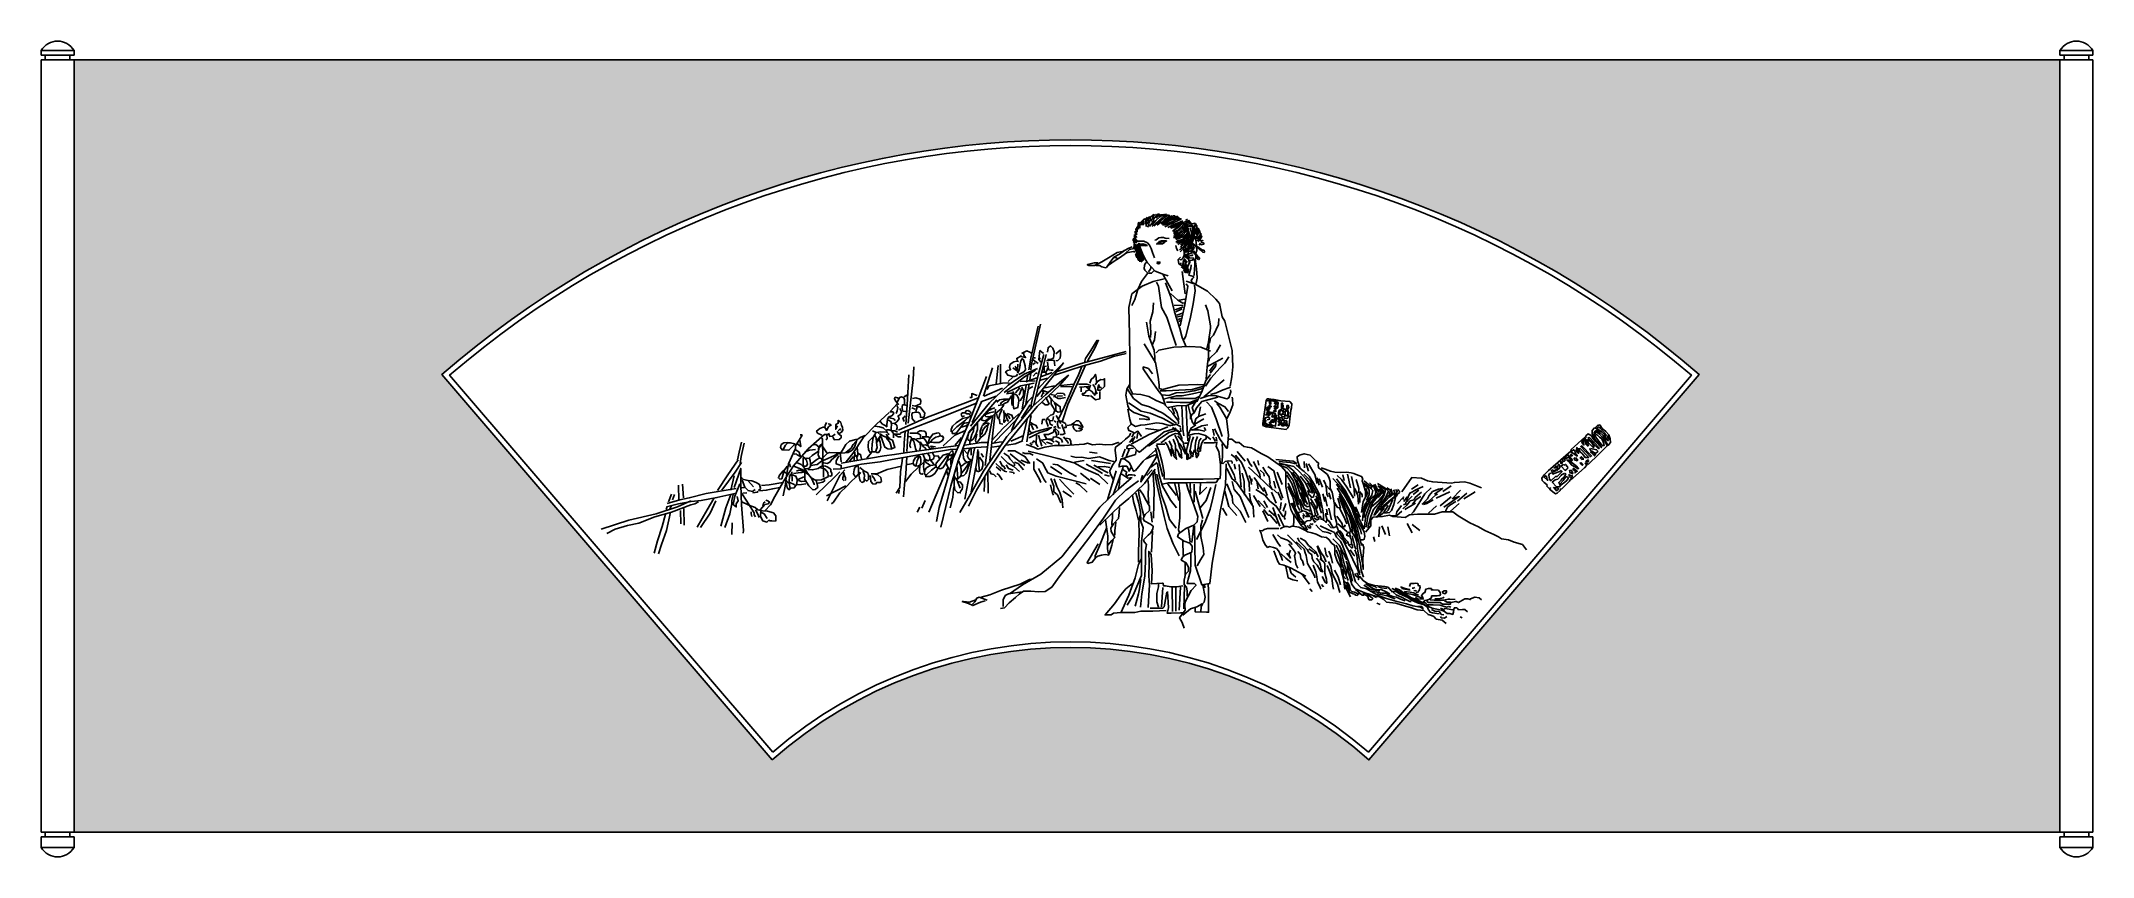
# Model space of a CAD drawing. Extents: x 424 to 2284, y 993 to 1733.
import ezdxf

# ---------------------------------------------------------------- set-up
doc = ezdxf.new("R2010")
doc.units = 0
doc.header["$LTSCALE"] = 10
doc.header["$MEASUREMENT"] = 0
for name, color, linetype in [('3', 3, 'CONTINUOUS'), ('4', 4, 'CONTINUOUS'), ('7', 7, 'CONTINUOUS'), ('BH', 3, 'CONTINUOUS')]:
    doc.layers.add(name, color=color, linetype=linetype)

msp = doc.modelspace()

# ---------------------------------------------------------------- hatches: boundary and pattern name
at = {"layer": 'BH'}
h = msp.add_hatch(dxfattribs=at)
h.set_pattern_fill('ESCHER', color=256, scale=50, style=0)
h.set_pattern_definition([(59.99999999999999, (-210.0000000001455, -314.9999999998254), (-59.99999997655987, -1.353315237651032e-08), [55.00000000000001, -5]), (180, (-210.0000000001455, -314.9999999998254), (29.99999999999999, -51.9615242), [55.00000000000001, -5]), (300.0000000000001, (-210.0000000001455, -314.9999999998254), (59.99999997655987, -1.353315237651032e-08), [55.00000000000001, -5]), (59.99999999999999, (-205.0000000001455, -314.9999999998254), (-59.99999997655987, -1.353315237651032e-08), [10, -50]), (300.0000000000001, (-205.0000000001455, -314.9999999998254), (59.99999997655987, -1.353315237651032e-08), [10, -50]), (59.99999999999999, (-212.5000000001455, -310.6698729998254), (-59.99999997655987, -1.353315237651032e-08), [10, -50]), (180, (-212.5000000001455, -310.6698729998254), (29.99999999999999, -51.9615242), [10, -50]), (300.0000000000001, (-212.5000000001455, -319.3301269998254), (59.99999997655987, -1.353315237651032e-08), [10, -50]), (180, (-212.5000000001455, -319.3301269998254), (29.99999999999999, -51.9615242), [10, -50]), (59.99999999999999, (-230.0000000001455, -314.9999999998254), (-59.99999997655987, -1.353315237651032e-08), [10, -50]), (300.0000000000001, (-230.0000000001455, -314.9999999998254), (59.99999997655987, -1.353315237651032e-08), [10, -50]), (59.99999999999999, (-200.0000000001455, -332.3205080498254), (-59.99999997655987, -1.353315237651032e-08), [10, -50]), (180, (-200.0000000001455, -332.3205080498254), (29.99999999999999, -51.9615242), [10, -50]), (300.0000000000001, (-200.0000000001455, -297.6794919498254), (59.99999997655987, -1.353315237651032e-08), [10, -50]), (180, (-200.0000000001455, -297.6794919498254), (29.99999999999999, -51.9615242), [10, -50]), (0, (-200.0000000001455, -306.3397459498254), (-30, 51.9615242), [35, -25]), (0, (-200.0000000001455, -323.6602540498254), (-30, 51.9615242), [35, -25]), (120, (-207.5000000001455, -302.0096189498254), (-59.99999997655987, 1.353317458097081e-08), [34.99999999999999, -24.99999999999999]), (120, (-222.5000000001455, -310.6698729998254), (-59.99999997655987, 1.353317458097081e-08), [34.99999999999999, -24.99999999999999]), (240, (-222.5000000001455, -319.3301269998254), (29.99999997655985, -51.96152421353317), [35, -25]), (240, (-207.5000000001455, -327.9903810498254), (29.99999997655985, -51.96152421353317), [35, -25])])
edge = h.paths.add_edge_path(flags=16)
edge.add_arc((1357.08746840578, 773.12275133962), 409.8662078151128, 48.69815733620368, 131.3018426637964, ccw=False)
edge.add_line((1627.609751869965, 1081.031832819955), (1926.993872393599, 1430.293893579079))
edge.add_arc((1357.08746840578, 773.12275133962), 869.8662078151116, 49.06779322795395, 130.9322067720461)
edge.add_line((787.1810644179595, 1430.293893579079), (1086.565184941594, 1081.031832819955))
h.paths.add_polyline_path([(2253.880263743021, 1715.496353042305), (2253.880263743021, 1015.496353042305), (453.8802637430208, 1015.496353042305), (453.8802637430208, 1715.496353042305)])

# ---------------------------------------------------------------- linework, layer by layer
at = {"layer": '3'}
for p, q in [((1534.48670033436, 1406.696184071203), (1531.325562261965, 1385.88437952491)), ((1535.061453190423, 1407.844421086754), (1534.48670033436, 1406.409123714408)), ((1535.636206046485, 1408.275009416131), (1535.061453190423, 1407.844421086754)), ((1536.929397336677, 1408.275009416131), (1535.636206046485, 1408.275009416131)), ((1538.653655904865, 1407.987950529879), (1536.929397336677, 1408.275009416131)), ((1541.527417549228, 1407.700891643628), (1538.653655904865, 1407.987950529879)), ((1547.706005480001, 1406.552653157534), (1541.527417549228, 1407.700891643628)), ((1555.896228406992, 1405.97853538503), (1547.706005480001, 1406.552653157534)), ((1555.321475550931, 1384.59261159569), (1556.758357691087, 1397.940873335091)), ((1557.62048697518, 1403.825589326512), (1555.896228406992, 1405.97853538503)), ((1556.758357691087, 1397.940873335091), (1557.333110547149, 1400.093817923066)), ((1557.333110547149, 1400.093817923066), (1557.62048697518, 1403.825589326512)), ((1531.325562261965, 1385.88437952491), (1531.469250475981, 1384.162023266312)), ((1531.469250475981, 1384.162023266312), (1534.48670033436, 1383.013784780219)), ((1534.48670033436, 1383.013784780219), (1552.447713906568, 1380.430251862866)), ((1552.447713906568, 1380.430251862866), (1554.028284260738, 1382.009077207794)), ((1554.028284260738, 1382.009077207794), (1555.321475550931, 1384.59261159569))]:
    msp.add_line(p, q, dxfattribs=at)
for points in [[(1416.650049128342, 1563.106861179006), (1416.952992719803, 1560.484251162411), (1417.154955992827, 1559.576424731332)], [(1417.457896948139, 1559.475553984036), (1417.255936311264, 1564.115556886726)], [(1417.659860221163, 1561.896425447349), (1418.366727722522, 1566.63729762668), (1418.972612269295, 1568.452951959492)], [(1418.568688359398, 1562.199034747927), (1419.17457554232, 1567.444254781117), (1420.285364317429, 1568.150342658914)], [(1419.88144040753, 1563.106861179006), (1419.982423362117, 1567.545125528413), (1422.607927458383, 1570.36947409829)], [(1421.414181714628, 1565.755950336645), (1421.818105624528, 1569.286386784318), (1423.837725174019, 1571.404648947053)], [(1422.928897035785, 1565.755950336645), (1423.332820945683, 1570.496822515975), (1424.948516585278, 1571.808127524273)], [(1424.443612356942, 1566.562907491082), (1425.554403768199, 1571.50551969435), (1426.867155816332, 1573.119434003225)], [(1425.554403768199, 1564.444645328347), (1425.655384086637, 1569.588996084896), (1428.38186850134, 1573.422041833148)], [(1426.96813613477, 1563.839426727191), (1428.280888182903, 1566.764646044364)], [(1427.271079726231, 1566.663776767724), (1427.473040363106, 1571.404648947053), (1429.391679594161, 1573.724651133726)], [(1428.38186850134, 1567.268995368879), (1429.593640231035, 1573.018563255929), (1431.714242735115, 1574.935086865382), (1432.92601446481, 1575.338565442601)], [(1428.785792411239, 1564.444645328347), (1432.219146963451, 1569.488126808255), (1432.219146963451, 1571.202910393772), (1435.955442470974, 1575.641174743179), (1437.369174837545, 1576.044653320398)], [(1430.603451323856, 1568.983778954395), (1430.502471005419, 1570.900301093194), (1431.310318825216, 1571.60638897099), (1431.916203371989, 1573.522912580444), (1434.036803239919, 1575.74204401982)], [(1430.906394915318, 1565.655081060004), (1434.541710104404, 1569.992474662115), (1438.177022657342, 1573.321172556507), (1440.196642206834, 1574.531608288163), (1442.418225029351, 1575.338565442601), (1444.033920668944, 1575.74204401982)], [(1431.20933587063, 1564.444645328347), (1434.339746831381, 1567.672473946098), (1442.317244710913, 1574.632477564805), (1444.336861624256, 1575.540303995883)], [(1433.026994783248, 1564.848123905566), (1438.378985930365, 1569.588996084896), (1444.134900987382, 1573.825520410366), (1445.346672717077, 1574.632477564805), (1447.164328993546, 1574.531608288163)], [(1434.743670741279, 1572.11073682485), (1437.874081702029, 1576.145522597039)], [(1435.652498879514, 1565.856819613286), (1439.489777341623, 1569.084648231037)], [(1436.864270609209, 1573.926391157662), (1439.2878140686, 1575.035956142023), (1441.40841393653, 1575.338565442601)], [(1439.2878140686, 1567.067255344942), (1441.713748515012, 1570.070142887431), (1443.430424473044, 1571.583186449011), (1445.752987613997, 1573.096231481245), (1449.082968224601, 1574.329868264226)], [(1439.484802928714, 1566.492583716218), (1445.114897236534, 1569.737133679909), (1452.260787686547, 1573.414290011296), (1454.468211753507, 1573.99448394908)], [(1440.398605479858, 1567.168124621583), (1442.521596334808, 1569.464924286275), (1446.760405083648, 1572.11073682485), (1450.496700591172, 1574.228998987586), (1451.809455275453, 1574.329868264226)], [(1455.50891851103, 1572.981683643601), (1450.744991544355, 1571.467560621343), (1448.146486884769, 1570.386043966779), (1443.382562554243, 1567.790404289956), (1440.567514082259, 1565.627370980829)], [(1441.40841393653, 1572.514215402069), (1444.53882489728, 1574.834217588741), (1445.95255726385, 1574.935086865382)], [(1441.433684059553, 1565.627370980829), (1445.480905417302, 1567.337088160297), (1448.796113049665, 1568.87192094452), (1452.95349643235, 1570.968395355266), (1455.78096380164, 1571.674483233063), (1457.699603032695, 1571.069264631907)], [(1442.516392576948, 1564.32955040709), (1446.414149566329, 1566.276279797043), (1449.621124834725, 1567.437957436938), (1453.560040016339, 1569.304527312215), (1457.45779700572, 1571.034954253648)], [(1445.331441048933, 1563.680640120221), (1450.961535356753, 1566.492583716218), (1453.126955027693, 1567.141494003087), (1456.158544675926, 1568.439313106171), (1458.757049335513, 1569.520829760735)], [(1445.447653035514, 1570.194214686052), (1447.36629226657, 1571.001170369835)], [(1447.496860719873, 1563.680640120221), (1454.468211753507, 1566.227523175936), (1458.973590511762, 1569.08822339304)], [(1447.92994570852, 1563.031729833351), (1454.209666181237, 1564.762156774784)], [(1449.66228302696, 1560.436090156529), (1455.50891851103, 1564.113246487915), (1456.808170840824, 1565.843673429348), (1458.757049335513, 1568.439313106171)], [(1449.87882420321, 1560.652394075704), (1454.642748533735, 1564.978460693959), (1458.973590511762, 1569.304527312215)], [(1450.311909191857, 1559.354573501965), (1454.209666181237, 1561.301304362573), (1458.810394443953, 1565.319695274203), (1459.40667550041, 1567.790404289956)], [(1450.528450368106, 1555.461114722059), (1455.881944120078, 1557.855342330982), (1459.317265239342, 1560.685994127658), (1461.235904470398, 1564.11556129869), (1460.922469006452, 1567.574100370782)], [(1450.528450368106, 1554.16329414832), (1457.497639759671, 1557.048386647199), (1460.705927830203, 1560.219787708009), (1461.788638983747, 1563.896944039396), (1461.538848061859, 1566.939911339222)], [(1450.528450368106, 1558.273056847401), (1453.776581192589, 1559.354573501965), (1459.519228512367, 1564.619910623205)], [(1450.744991544355, 1557.191540192837), (1455.292374698632, 1558.92196713427), (1456.591627028425, 1560.003483788834), (1460.272842841556, 1564.32955040709), (1459.839760489057, 1568.655617025346)], [(1451.827702697899, 1553.514383861451), (1458.810394443953, 1556.64490806998), (1461.788638983747, 1560.003483788834), (1462.871347501142, 1564.113246487915), (1461.788638983747, 1566.708887635393)], [(1452.477328862796, 1552.649171126062), (1459.190134324161, 1555.244810802884), (1462.438265148644, 1557.840450479707), (1463.25552401989, 1559.87903697322), (1463.08789131354, 1564.113246487915)], [(1460.327076332163, 1568.755565672034), (1462.144732608632, 1568.654694924738), (1464.063371839687, 1569.965999933036)], [(1461.235904470398, 1569.965999933036), (1463.053560746866, 1571.075566388051)], [(1461.639828380296, 1567.2425206398), (1463.558467611351, 1568.553825648097), (1465.174163250945, 1568.553825648097)], [(1462.235988173905, 1566.144298816499), (1464.962475224757, 1564.631255254919), (1466.780134137375, 1564.73212453156), (1467.184058047274, 1565.539081685998), (1468.092886185507, 1562.512993092184), (1468.193866503945, 1555.754726556105), (1467.890922912484, 1551.820811531212), (1467.184058047274, 1551.316463677352), (1465.972286317578, 1555.149509425604), (1464.861494906319, 1557.267771588339), (1463.851683813499, 1562.412122344888), (1462.135007855468, 1566.144298816499)], [(1462.952580428429, 1566.23382493208), (1465.578087160844, 1567.545129940378), (1466.08299138918, 1567.545129940378)], [(1463.96239152125, 1570.268609233614), (1466.38593498064, 1567.2425206398), (1468.607515167007, 1563.00599631433), (1469.112419395344, 1556.752079102765), (1468.203591257109, 1552.112076200076)], [(1464.669256386461, 1565.527737054284), (1466.284952026054, 1566.132954184784), (1466.486915299078, 1566.536432762003), (1465.780047797718, 1567.2425206398)], [(1465.669342726117, 1563.319950246622), (1466.780134137375, 1559.184295197792), (1466.98209477425, 1552.62776868565)], [(1467.092799845851, 1566.839042062581), (1468.809475803883, 1567.141651363159), (1469.819286896703, 1567.545129940378)], [(1469.61732362368, 1567.74686849366), (1470.122230488165, 1566.536432762003), (1470.021247533578, 1565.729475607566), (1469.213399713782, 1564.821649176487), (1468.50653484857, 1563.712082721471)], [(1470.728115034938, 1566.334694208721), (1471.535962854735, 1565.225127753706), (1471.535962854735, 1563.510344168189), (1470.930078307962, 1562.098169883251), (1468.809475803883, 1562.098169883251)], [(1470.829095353375, 1566.334694208721), (1468.910458758469, 1562.602517737111)], [(1469.516343305243, 1565.830346354861), (1469.415362986805, 1564.11556129869), (1469.314382668367, 1561.896429859314), (1468.910458758469, 1561.089472704876)], [(1472.949697857454, 1563.409474891548), (1472.141850037658, 1561.795560582673), (1469.011439076907, 1559.677298419938)], [(1469.61732362368, 1558.668601241563), (1472.545773947556, 1560.181646273798), (1473.050678175891, 1562.602517737111)], [(1470.223210806602, 1567.2425206398), (1470.6271347165, 1566.334694208721)], [(1412.850130167953, 1546.160071198678), (1409.818540519719, 1544.862250624939), (1406.137324706588, 1542.699217315811), (1401.373397739913, 1539.45466735212), (1396.392932233139, 1536.642723756122)], [(1407.220035860132, 1540.536184006684), (1410.684707860864, 1543.780733970375), (1414.365923673995, 1544.64594817642)], [(1413.51964080374, 1552.112071788112), (1415.438277398646, 1550.094678902017), (1416.549068809905, 1549.691200324799)], [(1413.620621122178, 1553.423376796409), (1415.236316761772, 1551.103374609737)], [(1413.744412036748, 1545.588327643812), (1415.663051267803, 1543.772674781654), (1420.510138186585, 1542.663108326639)], [(1413.822584395201, 1550.699896032518), (1415.337297080209, 1549.691200324799)], [(1414.047355628209, 1545.89093694439), (1417.177766588959, 1543.873544058295), (1420.510138186585, 1543.369196204436)], [(1414.125525350514, 1554.230333950846), (1415.943184263132, 1550.800766779814), (1417.053973038241, 1549.792069601439)], [(1414.148335946647, 1546.496155545545), (1416.773842679061, 1544.781371960029), (1418.591498955529, 1544.37789338281), (1420.409157868147, 1543.974414805591)], [(1414.249318901232, 1549.11876556214), (1417.278746907396, 1546.899634122764), (1419.601310048351, 1545.991806221031)], [(1414.249318901232, 1547.403981976624), (1415.360107676342, 1546.294415521608), (1417.682670817295, 1544.983110513311), (1420.106214276686, 1544.680501212733)], [(1414.552259856545, 1548.009199107125), (1416.066975177701, 1546.294415521608), (1418.591498955529, 1545.38658909053), (1420.005233958248, 1545.083979789952)], [(1414.731412533436, 1556.247726836941), (1416.246125218444, 1551.506853186956), (1417.356916629702, 1550.296417455299)], [(1415.034356124897, 1557.155553268019), (1415.943184263132, 1553.322507519768), (1417.962803812624, 1551.204243886378)], [(1415.640240671671, 1560.282511138474), (1415.943184263132, 1556.045986813004), (1417.255936311264, 1554.432072504128)], [(1415.943184263132, 1560.484251162411), (1416.751032082929, 1557.76077039852), (1417.053973038241, 1557.054683991378)], [(1416.145144900006, 1562.199034747927), (1416.549068809905, 1559.778163284614), (1416.852012401366, 1559.072075406818)], [(1417.161715078518, 1548.547591150711), (1419.383295264885, 1546.530198264617), (1419.383295264885, 1546.530198264617)], [(1418.081667764965, 1548.848181242144), (1420.505211224356, 1548.041224087706), (1422.928752047597, 1548.041224087706), (1425.049354551676, 1547.637745510488), (1426.463086918247, 1547.234266933269), (1424.645430641778, 1547.032526909332), (1420.606191542793, 1547.335136209909), (1418.485591674863, 1548.545571941566)], [(1418.084201104024, 1551.308391252737), (1423.534639230519, 1551.269051234802), (1426.766030509707, 1549.655136925927), (1428.687203079822, 1547.576214781127), (1430.300362744208, 1544.510786169378), (1431.310173837029, 1540.879478974408), (1433.329793386521, 1536.138606795078)], [(1418.687552311737, 1549.352529096004), (1420.000304359871, 1548.444702664925), (1421.515019681027, 1548.545571941566), (1422.726791410722, 1548.747310494848), (1424.645430641778, 1548.343831917629), (1426.66505019127, 1547.436005486551), (1426.867010828145, 1547.234266933269)], [(1419.585258537909, 1547.135415395118), (1420.99899090448, 1543.100631093584), (1422.917630135535, 1538.561497467536), (1425.341173594926, 1534.022363841488), (1426.956869234519, 1531.500623101534), (1433.823575702793, 1523.935400881672), (1441.514178865157, 1520.976137374773), (1445.553417964143, 1519.765703113771)], [(1433.632736977982, 1552.277748413177), (1434.844508707677, 1552.378617689818), (1437.26804953092, 1554.093401275334), (1439.085708443537, 1554.496879852553), (1441.408271584491, 1554.396010575912), (1442.822003951061, 1553.992531998693), (1446.356338821711, 1553.488184144833)], [(1443.730832089296, 1551.773400559317), (1439.691592990311, 1551.57166053538), (1437.470012803943, 1550.865572657583), (1436.056277801224, 1549.453398372645), (1435.248432617576, 1548.646441218207), (1437.470012803943, 1548.848181242144), (1440.499440810107, 1548.949050518785), (1442.5190603596, 1550.361224803724), (1443.629851770858, 1551.470791258739), (1444.134755999194, 1551.269051234802), (1442.922984269499, 1551.369921982098), (1441.10532799303, 1551.06731268152), (1439.893556263334, 1550.764703380942), (1438.378840942178, 1550.159486250442), (1436.763145302583, 1549.251658348708), (1435.955297482787, 1548.848181242144)], [(1452.477328862796, 1550.486137816934), (1456.992735531335, 1551.399686566135), (1461.13901281885, 1553.946990229145), (1463.520973666039, 1556.110023538273), (1464.387143643334, 1558.70566468575)], [(1452.651256692636, 1547.342961564505), (1453.257143875559, 1544.518612994628), (1454.26695233223, 1542.501220108534)], [(1453.126955027693, 1549.62092361089), (1458.103526942594, 1551.399686566135)], [(1453.343496203942, 1551.567654471498), (1458.206476464234, 1552.818162607218), (1462.871347501142, 1556.975237744317), (1463.954058654686, 1559.57087742114), (1463.737517478437, 1561.517606811093)], [(1454.426207357486, 1548.106800588631), (1460.705927830203, 1552.865473574582), (1464.170599830935, 1556.110023538273), (1464.387143643334, 1556.975237744317)], [(1455.942000863529, 1543.348127602681), (1459.40667550041, 1545.727464830983), (1462.438265148644, 1550.702440265454), (1465.03676980823, 1556.110023538273)], [(1456.591627028425, 1541.401398212728), (1460.272842841556, 1545.078554544114), (1463.737517478437, 1549.40462116237), (1465.585689814172, 1553.293260606247), (1465.686395973126, 1556.758933825143)], [(1456.808170840824, 1545.511160911809), (1462.041783086992, 1551.904034419995), (1464.170599830935, 1555.677417170579)], [(1457.024712017072, 1547.674194220937), (1460.489386653954, 1552.216564758367)], [(1460.022867389246, 1543.005567962394), (1463.05229803156, 1545.527308702348), (1465.787653087195, 1550.670649118997), (1466.797461543867, 1553.394129882888)], [(1467.201385453765, 1551.074127696216), (1464.171957447601, 1545.021950508589), (1460.33467898549, 1541.794121890838)], [(1460.940566168413, 1540.9871647364), (1465.787653087195, 1544.921081231947), (1468.110213592, 1552.284563427872)], [(1463.061166036343, 1542.197600468057), (1467.100405135327, 1542.197600468057), (1468.41315718346, 1543.912384053573), (1469.12002468482, 1546.232386240245)], [(1465.484709495734, 1543.912384053573), (1468.110213592, 1546.837603370746), (1468.41315718346, 1547.341951224606)], [(1466.191576997094, 1542.802817598558), (1468.110213592, 1544.921081231947)], [(1466.595500906992, 1544.315862630792), (1468.716100774922, 1546.534994070168)], [(1467.201385453765, 1548.552386956262), (1472.149452690986, 1545.425429085807), (1475.784767880071, 1542.500209768634), (1476.89555929133, 1541.188904760337), (1478.107331021025, 1541.088034013041), (1478.511254930923, 1541.995861914775), (1478.107331021025, 1543.004557622494), (1476.794578972892, 1543.004557622494), (1471.644548462649, 1546.736734094105), (1467.605309363665, 1549.157605557418)], [(1471.223012442181, 1547.560078755827), (1470.735720324415, 1552.082824874591), (1469.001429619665, 1556.436605983986)], [(1469.011439076907, 1560.585124851017), (1471.33400221786, 1561.896429859314)], [(1473.656562722665, 1561.997299135955), (1473.050678175891, 1560.181646273798), (1472.242830356095, 1559.475558396001), (1469.112419395344, 1557.357296233266)], [(1469.213399713782, 1554.835555493312), (1472.141850037658, 1555.945121948327), (1472.646754265993, 1558.164253387704), (1472.949697857454, 1560.181646273798)], [(1474.060486632564, 1561.291212728813), (1474.464410542461, 1558.466862688281), (1474.262449905587, 1555.64251264775), (1472.04086708307, 1554.331207639452), (1469.92026721514, 1554.331207639452), (1469.314382668367, 1554.331207639452)], [(1475.474221635282, 1558.063384111063), (1475.272258362259, 1556.348600525546), (1474.060486632564, 1554.835555493312), (1472.545773947556, 1553.927729062233), (1469.92026721514, 1553.625119761655)], [(1471.122032123743, 1545.744425893669), (1471.424973079055, 1542.718337299855), (1470.718108213845, 1540.398335113184)], [(1470.829095353375, 1556.852948379406), (1472.848714902868, 1558.164253387704), (1473.858525995688, 1561.593820558736)], [(1471.24062455275, 1552.183694151232), (1472.452396282446, 1551.881084850654), (1473.563187693704, 1550.973258419575)], [(1476.181086500493, 1554.432076916093), (1474.262449905587, 1552.818162607218), (1472.141850037658, 1552.414684029999)], [(1476.181086500493, 1556.348600525546), (1473.656562722665, 1553.826859785592), (1472.242830356095, 1553.221641184437)], [(1476.080106182056, 1556.045991224968), (1475.57520195372, 1554.532946192734), (1473.151658494328, 1553.120771907795), (1472.545773947556, 1552.818162607218)], [(1475.474221635282, 1552.818162607218), (1473.656562722665, 1551.910336176139), (1472.848714902868, 1551.910336176139)], [(1473.765148330579, 1547.644560525183), (1474.472015831939, 1549.157605557418), (1475.582807243197, 1548.048039102402), (1477.804387429564, 1548.653256232903), (1478.208311339463, 1549.056734810122), (1477.400463519665, 1549.661953411277), (1475.885748198509, 1549.863691964559), (1475.986731153095, 1551.780215574013)], [(1475.171278043821, 1551.204248298342), (1477.089917274877, 1551.809466899498), (1474.464410542461, 1551.50685759892)], [(1474.767354133923, 1558.567731964922), (1474.565393497048, 1557.760774810485)], [(1381.884612793015, 1531.451444402478), (1378.419938156133, 1531.451444402478), (1372.573302672064, 1530.153625299394), (1372.356761495814, 1529.721017461045), (1373.656013825607, 1529.07210864483), (1377.986855803634, 1529.07210864483), (1378.85302314478, 1529.28841109335), (1385.565828606145, 1532.532961057042), (1391.412464090215, 1536.210117388428), (1399.207978068975, 1540.968790374378), (1405.271157365442, 1542.266610948117), (1406.137324706588, 1542.915521234986)], [(1389.030500606877, 1526.909075335702), (1385.565828606145, 1527.990591990266), (1383.400406299056, 1529.28841109335), (1379.935734298325, 1529.07210864483)], [(1399.424519245224, 1535.777511020733), (1396.392932233139, 1536.859027675297), (1392.928257596257, 1532.316657137867), (1390.762837925317, 1529.07210864483), (1389.680126771774, 1527.341681703397), (1392.49517260761, 1529.937321380219), (1396.609473409388, 1533.181871343911), (1401.589941552312, 1536.210117388428), (1407.869662025028, 1540.536184006684), (1412.417045179305, 1541.617700661247), (1414.799008662642, 1541.834004580422)], [(1414.832392851874, 1542.529456682155), (1414.933373170311, 1541.016411649921)], [(1415.640240671671, 1539.402497341046), (1419.383295264885, 1538.158018890317), (1422.412725907198, 1538.561497467536)], [(1415.646999757361, 1542.999761816943), (1417.666619306854, 1542.999761816943), (1420.29212340312, 1542.09193391521), (1421.099971222916, 1542.09193391521)], [(1415.965994859263, 1542.158760472779), (1418.591498955529, 1541.351803318341), (1420.393106357707, 1540.175411776411), (1422.109782315737, 1539.872802475834)], [(1416.252886940284, 1540.57889035363), (1421.200954177503, 1539.267585345333), (1422.816649817097, 1539.267585345333)], [(1416.369918769163, 1538.830062578387), (1416.4708990876, 1537.417888293449), (1417.884631454171, 1537.216148269512), (1420.409157868147, 1537.216148269512), (1423.13564228285, 1537.317019016808)], [(1416.4708990876, 1541.2509340417), (1419.803270685225, 1539.939629033403), (1421.822890234717, 1539.435281179543)], [(1416.571879406037, 1536.711800415652), (1418.288555364068, 1536.005714008511), (1423.13564228285, 1537.01440971623)], [(1417.480707544271, 1535.602235431292), (1419.298366456889, 1535.299626130714), (1423.438585874312, 1536.711800415652)], [(1417.783651135733, 1534.593538252917), (1420.308174913561, 1534.492668976276), (1423.943490102647, 1536.610931139011)], [(1417.985614408756, 1542.158760472779), (1420.005233958248, 1541.351803318341), (1421.519946643257, 1541.2509340417)], [(1418.490518637092, 1533.88745037512), (1420.813081778046, 1533.685711821839), (1423.539566192749, 1535.904843261215)], [(1419.399346775326, 1533.181363967979), (1421.620929597843, 1533.080493220683), (1423.13564228285, 1534.997016830136)], [(1421.217005687944, 1532.2735375369), (1422.731718372952, 1533.584842545198), (1423.84250978421, 1536.207452561792), (1423.84250978421, 1536.711800415652)], [(1426.367033562038, 1532.172666789604), (1424.751337922445, 1530.861361781307), (1424.145453375671, 1529.045708919149), (1423.84250978421, 1526.523968179195), (1424.54937728557, 1524.91005387032), (1426.871937790374, 1522.590051683648), (1428.08370952007, 1522.186573106429), (1430.507252979461, 1522.186573106429), (1432.930796438852, 1524.607444569742)], [(1430.002348751125, 1527.936142464134), (1429.901368432688, 1526.725706732477), (1429.295481249766, 1525.616141748117), (1427.679785610171, 1523.296139561445)], [(1435.312351319115, 1532.112156694728), (1437.470503127633, 1532.216679078081), (1438.075897350716, 1532.305561046827), (1438.075897350716, 1531.700342445671), (1437.784415734523, 1531.093064927689), (1436.672641039738, 1530.753367181791), (1435.753336845912, 1530.893385291233), (1435.551373572888, 1531.397734615748), (1436.359221392685, 1531.397734615748), (1437.369032485506, 1531.59947316903), (1437.967533179307, 1532.099091396808)], [(1456.892459064645, 1536.650781474189), (1455.478724061925, 1535.642084295814), (1454.569895923692, 1534.532519311454), (1455.276763425051, 1530.598602815906), (1457.296382974543, 1529.589907108186), (1460.931695527481, 1528.984688507031), (1464.163086806669, 1529.38816708425), (1464.567010716568, 1531.203821417062), (1464.264069761255, 1534.734257864736), (1462.446410848638, 1536.24730289697), (1461.133658800505, 1537.054260051407), (1459.416982842474, 1537.054260051407)], [(1459.416982842474, 1543.711655840191), (1460.022867389246, 1541.391653653519), (1460.224830662271, 1538.466434336346), (1459.517963160911, 1537.054260051407), (1458.508154704239, 1535.339476465891), (1457.700306884442, 1534.532519311454), (1456.488535154746, 1534.431648564158), (1456.488535154746, 1535.036867165313)], [(1457.195400019958, 1531.607299994281), (1456.791476110059, 1529.186428530968)], [(1459.416982842474, 1534.129040734235), (1458.609135022676, 1528.682080677108), (1457.599323929856, 1526.967297091591)], [(1460.123847707684, 1534.129040734235), (1459.921887070809, 1530.598602815906), (1458.811095659551, 1526.866426344296)], [(1459.719926433934, 1534.835127141376), (1461.941506620302, 1532.11164784814), (1461.133658800505, 1528.782949953749), (1458.912078614137, 1526.160339937154)], [(1459.521624771684, 1524.393103974827), (1461.84418527649, 1527.721801869219), (1462.248109186387, 1530.142673332532)], [(1460.022867389246, 1535.440345742532), (1463.153278349998, 1532.11164784814)], [(1460.026529000021, 1523.283537519811), (1462.046148549513, 1525.906147536406), (1463.156937324623, 1529.436585454735)], [(1460.228489636896, 1522.678320389311), (1463.257920279209, 1526.511366137562), (1463.661844189107, 1529.133976154157)], [(1462.253318216546, 1539.675859728103), (1460.233698667053, 1537.456728288726), (1463.667053219265, 1539.272381150884), (1461.647433669773, 1536.649771134289)], [(1460.632413546794, 1522.476580365374), (1464.065768099006, 1526.511366137562)], [(1461.238300729717, 1522.678320389311), (1463.156937324623, 1524.393103974827), (1464.065768099006, 1525.603539706484)], [(1461.945168231076, 1522.375711088733), (1464.469692008905, 1525.401799682547)], [(1462.152337898108, 1536.347161833711), (1464.272937766039, 1538.364554719805)], [(1462.354298534983, 1540.48281688254), (1464.474901039062, 1540.9871647364)], [(1463.061166036343, 1536.145423280429), (1464.777841994374, 1537.355857541431)], [(1463.566070264679, 1539.574990451462), (1466.595500906992, 1539.97846902868), (1467.302365772203, 1540.886295459759)], [(1463.869013856141, 1535.842813979851), (1468.110213592, 1536.044552533133), (1468.514137501898, 1535.943683256492)], [(1466.489311558397, 1529.739194755313), (1466.186367966936, 1526.309626113625), (1464.671652645779, 1521.669623210936), (1464.368709054318, 1520.45918747928), (1468.609911426327, 1519.147882470982), (1468.609911426327, 1518.240056039903), (1467.499120015068, 1517.332229608825), (1466.287348285373, 1515.415705999372), (1467.297159378194, 1513.902662437792), (1470.023643792897, 1512.692226706136), (1470.831491612694, 1513.095705283354), (1471.740319750928, 1517.533968162107), (1471.63933943249, 1522.678320389311), (1471.033454885717, 1528.831366853579), (1470.326587384358, 1532.260935495267), (1470.617125259259, 1537.977463649871)], [(1464.979805267399, 1537.860206865945), (1467.504329045227, 1538.162814695868), (1467.706289682102, 1539.272381150884)], [(1464.979805267399, 1533.825421093757), (1467.403348726789, 1533.926290370398), (1468.514137501898, 1534.834116801477)], [(1465.080785585836, 1533.62368106982), (1465.282748858859, 1531.303680353803)], [(1465.383729177297, 1541.289774036978), (1468.312176865024, 1542.298469744698)], [(1468.110213592, 1541.49151259026), (1471.94749205411, 1536.952378964212), (1472.351415964008, 1534.834116801477), (1473.462207375266, 1534.531508971554), (1474.06809192204, 1535.439335402632), (1474.06809192204, 1536.044552533133), (1472.755339873907, 1536.952378964212), (1468.615120456485, 1542.500209768634)], [(1468.508931107889, 1535.892241219582), (1469.619719882999, 1532.664414072485), (1469.619719882999, 1529.133976154157), (1469.316778927686, 1525.805278259766), (1469.2157959731, 1520.963536803794), (1469.114815654662, 1519.95483962542)], [(1426.95842456235, 1521.904214723495), (1421.508629656178, 1514.645834348944), (1418.238753239703, 1507.387455445049), (1415.332198768304, 1498.314481079851), (1412.78896096968, 1492.870697637256)], [(1462.551052777849, 1522.274841812092), (1464.26772873588, 1524.393103974827)], [(1450.937512132144, 1492.870697637256), (1459.293861509715, 1493.233615552993)], [(1452.027472695067, 1488.878588798917), (1459.293861509715, 1491.781940948738)], [(1452.390792003992, 1487.063993337616), (1458.203903582941, 1489.967345487436)], [(1452.754111312917, 1482.346047197149), (1458.203903582941, 1483.434803885668)], [(1453.480749930767, 1484.160642658451), (1458.567222891866, 1485.975236649097)], [(1454.570707857542, 1480.168533820112), (1457.113945656166, 1481.25729050863)], [(1455.297346475391, 1478.35393835881), (1457.113945656166, 1479.442695047329)], [(1311.842786732074, 1446.601239435599), (1316.368884319651, 1445.632429234698), (1314.75242070964, 1447.892983950541), (1314.75242070964, 1449.184729917239), (1313.135957099629, 1449.830602900588), (1317.338764047022, 1451.768220398879), (1320.248398024588, 1450.476475883937), (1321.864861634599, 1449.507665683036)], [(1332.53352562431, 1449.507665683036), (1329.300598404287, 1452.091157616431), (1328.330718676917, 1444.017747502204), (1330.270475529385, 1441.434257020563)], [(1336.08974608679, 1450.476475883937), (1336.736332571703, 1454.674648098072), (1338.999380064356, 1456.289329830566), (1340.939136916824, 1454.351710880519), (1342.232309886651, 1450.799411649733), (1341.909016644194, 1447.570048184745), (1341.585723401738, 1445.309493468901), (1338.999380064356, 1444.017747502204), (1336.08974608679, 1444.017747502204)], [(1343.848773496662, 1442.726002987261), (1345.465237106674, 1443.048938753058), (1347.728287201599, 1445.309493468901), (1348.051580444056, 1447.892983950541), (1348.051580444056, 1450.476475883937), (1347.728287201599, 1452.414093382228), (1343.848773496662, 1449.184729917239)], [(1493.083593246243, 1457.192135321884), (1489.450397520844, 1451.022513106508), (1482.910647324046, 1444.852890891131), (1482.547328015121, 1442.312458127702)], [(1289.805895217553, 1421.818665769287), (1291.47966866037, 1438.537940798855)], [(1293.711363981855, 1422.933284491726), (1293.711363981855, 1439.652559521294)], [(1308.933150152237, 1430.777357876451), (1307.963273027138, 1429.162676143956), (1306.02351617467, 1428.516803160607), (1304.730343204843, 1428.516803160607), (1300.204245617265, 1429.80854767555), (1298.264488764798, 1432.714975374742), (1299.880952374809, 1434.00672134144), (1302.790588954646, 1434.652594324789), (1301.820709227277, 1436.913147588877), (1302.46729571219, 1439.819575288069), (1305.700222932213, 1441.757194238116), (1308.286566269595, 1442.403065769709), (1309.903029879606, 1442.080130003912)], [(1304.730343204843, 1436.267276057283), (1308.933150152237, 1433.360848358091)], [(1306.993393299767, 1437.881957789778), (1308.286566269595, 1434.975530090585)], [(1309.903029879606, 1442.080130003912), (1308.609856909779, 1443.37187597061), (1308.286566269595, 1444.986557703105), (1309.903029879606, 1445.632429234698), (1312.489370614716, 1447.570048184745)], [(1309.256443394693, 1439.819575288069), (1308.933150152237, 1434.652594324789)], [(1311.519493489618, 1438.850766538923), (1310.549613762248, 1434.329657107236), (1308.933150152237, 1431.4232308598)], [(1311.196200247161, 1438.527829321371), (1312.16607997453, 1442.726002987261), (1313.135957099629, 1444.663620485552), (1314.429127467184, 1443.694811736407), (1316.045593679467, 1438.204893555574), (1316.368884319651, 1434.652594324789), (1314.75242070964, 1432.714975374742), (1313.135957099629, 1431.746166625597), (1310.226323122063, 1430.454420658898)], [(1322.511448119513, 1445.95536645225), (1325.421084699351, 1445.309493468901)], [(1322.834741361969, 1439.496639522272), (1325.097791456895, 1440.788384037215)], [(1323.158034604427, 1443.694811736407), (1327.684132192005, 1440.465448271418)], [(1329.300598404287, 1444.986557703105), (1329.947182286929, 1444.986557703105)], [(1331.240355256755, 1432.392039608945), (1334.149989234322, 1432.392039608945), (1335.766452844334, 1430.454420658898)], [(1333.180112109224, 1432.714975374742), (1333.180112109224, 1437.559020572225), (1335.443159601876, 1437.881957789778)], [(1334.796575719235, 1432.714975374742), (1335.766452844334, 1434.329657107236), (1336.08974608679, 1436.267276057283)], [(1335.443159601876, 1442.726002987261), (1339.645966549268, 1443.37187597061)], [(1336.08974608679, 1441.434257020563), (1336.736332571703, 1436.913147588877), (1337.382916454345, 1434.652594324789), (1339.645966549268, 1434.329657107236), (1341.26243015928, 1434.329657107236)], [(1342.878893769293, 1438.204893555574), (1342.232309886651, 1443.048938753058), (1339.645966549268, 1443.37187597061), (1338.352796181714, 1444.017747502204)], [(1481.457370088346, 1437.957429902971), (1488.360439594069, 1441.586620825574), (1495.263511735942, 1445.215810277522)], [(1482.910647324046, 1433.239483762504), (1487.270481667295, 1439.046188062145), (1489.08707821192, 1440.134944750664), (1488.360439594069, 1437.594511987235), (1483.637285941896, 1431.424889771858)], [(1281.437030605739, 1416.802883695944), (1283.110804048556, 1420.146738411506), (1295.385137424672, 1422.375975856385), (1301.52230411273, 1422.933284491726)], [(1300.527538859723, 1423.995693728921), (1304.407052564658, 1427.547994411462)], [(1305.0536364473, 1414.953476317303), (1303.760466079745, 1409.786493902267), (1303.760466079745, 1404.296575721434), (1304.083759322201, 1402.358958223143)], [(1305.376929689756, 1413.984667568157), (1305.0536364473, 1402.68189398894), (1305.700222932213, 1399.129594758154), (1309.256443394693, 1400.421340724852), (1310.226323122063, 1406.557130437278), (1309.903029879606, 1408.817685153121), (1308.286566269595, 1411.724112852314), (1306.346809417127, 1412.692921601459)], [(1311.196200247161, 1418.182839782291), (1307.316686542225, 1413.661730350605)], [(1312.489370614716, 1417.214031033146), (1310.549613762248, 1411.724112852314)], [(1311.519493489618, 1406.557130437278), (1314.429127467184, 1411.401175634761), (1314.429127467184, 1415.599349300652), (1312.812663857172, 1418.82871276564)], [(1317.592194097301, 1424.876918065063), (1318.432558755027, 1430.3332658503)], [(1319.27852089949, 1417.214031033146), (1322.834741361969, 1419.474584297234)], [(1320.323379885483, 1425.506496543994), (1321.163744543209, 1431.592424259917)], [(1323.158034604427, 1428.839738926404), (1325.744375339536, 1431.4232308598), (1326.714255066906, 1431.4232308598)], [(1331.240355256755, 1415.922285066448), (1332.53352562431, 1414.307603333953), (1330.593768771842, 1410.109431119819)], [(1331.56364589694, 1415.599349300652), (1332.856818866767, 1412.692921601459)], [(1331.886939139397, 1415.922285066448), (1336.08974608679, 1414.307603333953)], [(1333.767457875623, 1418.362352260937), (1342.591285480623, 1420.041229172589)], [(1348.053657056987, 1419.621509218799), (1358.138035551985, 1419.201790716764)], [(1348.263748871986, 1420.460947674625), (1359.818764867439, 1421.720104632486)], [(1364.440771786075, 1421.720104632486), (1371.79396189062, 1421.720104632486), (1373.894874836074, 1421.090526153555)], [(1365.071044628802, 1418.991930739868), (1373.684783021075, 1419.621509218799)], [(1366.802562483823, 1414.63053909975), (1366.802562483823, 1418.505775548088)], [(1373.915003408782, 1416.568158049797), (1371.005369431216, 1415.276412083099), (1370.682076188759, 1413.984667568157), (1369.065612578748, 1413.015857367256), (1367.772439608921, 1413.015857367256), (1368.095732851378, 1411.724112852314), (1372.298539798771, 1411.078239868965), (1374.238296651239, 1411.078239868965)], [(1375.208173776337, 1421.089267481484), (1373.915003408782, 1417.214031033146), (1371.328660071401, 1418.82871276564)], [(1373.591710166325, 1416.891093815593), (1376.501346746164, 1414.953476317303), (1379.41098072373, 1411.401175634761)], [(1374.561589893696, 1422.381011996426), (1375.854760261251, 1425.933312678967), (1378.117810356175, 1427.870930177259), (1379.734273966186, 1430.454420658898), (1380.3808604511, 1427.547994411462), (1380.704153693557, 1423.026884979775)], [(1375.208173776337, 1411.401175634761), (1379.734273966186, 1407.525939186423), (1383.613787671123, 1408.171812169772), (1383.613787671123, 1411.078239868965), (1383.613787671123, 1414.953476317303)], [(1377.147930628805, 1421.41220324728), (1379.087687481274, 1418.82871276564), (1380.057567208643, 1415.276412083099), (1381.350737576197, 1412.692921601459)], [(1379.41098072373, 1421.089267481484), (1381.674030818655, 1423.995693728921), (1384.583667398492, 1425.933312678967), (1387.170008133602, 1425.610375461415), (1387.816594618515, 1426.579184210561), (1387.816594618515, 1423.995693728921), (1387.816594618515, 1419.474584297234), (1384.260374156036, 1416.245220832245), (1381.997324061112, 1416.245220832245)], [(1379.734273966186, 1412.369985835663), (1379.734273966186, 1413.984667568157), (1380.057567208643, 1415.599349300652)], [(1382.967201186209, 1421.41220324728), (1381.997324061112, 1419.797521514786), (1381.674030818655, 1415.922285066448)], [(1381.997324061112, 1419.151648531437), (1383.93708091358, 1419.797521514786)], [(1382.320617303568, 1418.182839782291), (1385.230251281134, 1418.505775548088)], [(1438.222343328635, 1415.456454418501), (1443.672135598659, 1415.456454418501), (1455.298361392704, 1416.182293191283), (1467.287906495676, 1416.908130493411), (1478.914132289722, 1420.174400558968)], [(1440.038942509409, 1411.827264966553), (1446.215373397283, 1411.464345580162), (1452.75512623023, 1413.641860427854), (1460.021515044879, 1414.004778343591), (1469.10450567645, 1415.456454418501), (1476.734213800023, 1417.633967795539)], [(1442.218858362959, 1408.198075514605), (1453.118445539155, 1411.101427664425), (1458.204918500254, 1411.101427664425), (1467.651225804601, 1412.916021655072), (1475.644255873249, 1414.730617116373)], [(1496.353469662718, 1425.618185472217), (1483.637285941896, 1415.093536502764), (1477.824174362948, 1410.012670975906)], [(1153.712563400205, 1351.24716132713), (1159.805207819295, 1358.802105977811), (1169.049221656566, 1372.862696846449), (1181.234510494747, 1385.454269328574), (1192.789526490201, 1395.947247848768)], [(1184.595969125657, 1387.762724719158), (1186.69688207111, 1385.244410803435), (1189.007884229292, 1383.985252393818), (1190.478521729747, 1382.935955412852), (1190.478521729747, 1385.034550826539), (1191.108797174747, 1389.44160163081), (1191.949161832473, 1391.750057021393), (1195.520712278382, 1393.21907395615), (1196.361076936108, 1394.268370937116), (1196.781257963837, 1395.317669369838), (1196.150985121109, 1396.366966350804), (1195.310620463382, 1396.576826327699), (1193.209707517928, 1396.576826327699)], [(1193.856096230181, 1397.128229221418), (1199.948740649272, 1403.633875439376)], [(1200.999197121998, 1402.79443698355), (1198.057919518817, 1407.201487787821), (1197.42764667609, 1408.460644745682), (1198.268011333817, 1409.719803155299), (1200.368921676999, 1409.300083201509), (1201.209286334727, 1408.670504722578)], [(1197.831714436564, 1386.293707784401), (1199.512443752018, 1387.552864742262), (1201.613356697472, 1390.281040086636), (1200.983081252473, 1392.589494025463), (1200.983081252473, 1393.009213979255), (1202.873902382927, 1394.05851096022), (1203.714267040655, 1396.576826327699), (1202.469834622453, 1399.436684612001)], [(1199.528557019272, 1402.374718481515), (1200.579013491999, 1400.485981592967), (1199.948740649272, 1397.547947723453), (1198.898284176545, 1395.029633807731)], [(1199.948740649272, 1405.102892374133), (1202.049650992453, 1409.509943178404), (1203.730380307908, 1410.139521657335), (1205.831293253362, 1409.300083201509), (1206.67165791109, 1407.411347764717), (1206.46156609609, 1404.473313895203), (1206.46156609609, 1403.004296960446)], [(1208.352387226544, 1402.16485850462), (1206.881749726089, 1403.004296960446), (1204.780836780636, 1402.79443698355), (1204.360655752907, 1400.905701546758), (1204.570744965636, 1399.436684612001), (1205.201020410635, 1397.128229221418), (1207.722114383817, 1396.918369244523)], [(1209.192751884271, 1412.028257094127), (1206.67165791109, 1410.55924015937), (1206.46156609609, 1409.719803155299)], [(1216.756036406088, 1396.918369244523), (1218.016582091544, 1400.905701546758), (1220.747767879725, 1400.905701546758), (1224.94959116836, 1395.239493784626), (1224.319318325633, 1392.091599938217), (1223.058770037906, 1391.462021459286), (1220.957859694724, 1391.671879984426), (1221.167951509724, 1392.931038394043), (1220.327586851997, 1395.239493784626), (1218.646854934271, 1396.078930788697), (1215.285396303362, 1395.869072263557), (1213.814758802907, 1395.659212286661), (1213.18448596018, 1394.4000553288), (1213.604666987908, 1390.412723026564), (1215.075307090634, 1388.314127612877), (1216.335852776088, 1387.894409110841)], [(1213.18448596018, 1400.066263090932), (1216.335852776088, 1398.80710613307)], [(1213.814758802907, 1408.460644745682), (1216.966125618816, 1409.300083201509), (1220.747767879725, 1408.040926243647), (1221.378040722452, 1406.152190806855), (1220.957859694724, 1403.633875439376), (1218.226673906543, 1402.584577006655), (1216.335852776088, 1401.535280025689), (1213.394575172907, 1402.16485850462)], [(1260.897855832474, 1392.930653678819), (1259.571293112626, 1392.26810437934), (1258.686918833484, 1392.378529262586), (1258.023638774695, 1394.697451810765), (1259.018560164014, 1395.470425993491), (1261.118947450556, 1395.470425993491), (1261.671683001439, 1395.912125526478), (1262.224415950051, 1397.126797790435), (1263.440428957451, 1397.678922206668), (1263.882617398158, 1397.568497323422), (1264.656444567123, 1397.678922206668), (1266.425193125406, 1396.132975292971), (1266.977926074017, 1395.139151343751)], [(1261.561135891262, 1395.580850876738), (1263.219337339369, 1394.697451810765), (1264.877538787476, 1394.697451810765), (1265.983004684699, 1394.034902511285)], [(1272.401063197799, 1411.401175634761), (1267.551672367764, 1413.015857367256), (1267.551672367764, 1409.46355813647), (1265.935208757753, 1409.46355813647)], [(1288.578942259323, 1400.009162641201), (1285.704727803817, 1399.236188458475), (1284.157073465887, 1398.463214275749), (1282.719966238134, 1397.579815209776), (1280.398484731239, 1394.598343362117), (1279.514110452098, 1393.162821331667), (1280.398484731239, 1392.168997382448), (1281.835591958992, 1391.837722732708), (1284.046526355711, 1391.837722732708), (1285.704727803817, 1392.831546681927)], [(1280.509029239144, 1394.267070164133), (1283.604337915004, 1395.702592194583), (1287.694567980182, 1396.47556637731)], [(1289.794955266724, 1395.592167311337), (1293.774638221726, 1398.794488925489), (1296.538308169327, 1402.438508620871)], [(1295.031561544774, 1398.806657540602), (1293.091804692306, 1394.285549560671), (1292.121924964936, 1391.056186095682), (1292.121924964936, 1389.764440128984), (1290.828754597382, 1391.379121861478), (1289.858874870012, 1394.93142254402)], [(1290.182168112468, 1405.265385922335), (1292.76851144985, 1407.525939186423), (1296.324731912329, 1407.848876403976), (1301.174122742364, 1407.848876403976), (1297.294609037427, 1406.88006765483), (1293.738388574948, 1404.296575721434), (1294.061681817405, 1403.327766972289)], [(1303.437172837289, 1411.078239868965), (1299.880952374809, 1405.265385922335), (1297.94119552234, 1404.296575721434), (1295.35485218496, 1403.004831206492), (1291.475338480023, 1402.358958223143)], [(1296.324731912329, 1396.223167058962), (1298.264488764798, 1393.962612343119), (1299.234365889896, 1390.410313112333), (1300.850832102179, 1387.826822630693)], [(1296.648025154786, 1397.837848791457), (1296.971318397243, 1392.670867828176), (1296.648025154786, 1386.858012429792), (1298.587782007254, 1389.118567145635)], [(1296.648025154786, 1395.900231293165), (1301.174122742364, 1392.347930610624), (1302.144002469734, 1390.087375894781)], [(1298.911075249711, 1412.692921601459), (1302.790588954646, 1413.338794584808), (1305.0536364473, 1413.338794584808)], [(1331.56364589694, 1404.942448704783), (1334.149989234322, 1403.004831206492), (1336.413039329246, 1403.004831206492), (1337.706209696801, 1403.650704189841)], [(1334.796575719235, 1409.786493902267), (1337.706209696801, 1403.327766972289)], [(1339.645966549268, 1407.848876403976), (1339.645966549268, 1403.327766972289), (1341.585723401738, 1400.0984035073), (1342.878893769293, 1397.837848791457), (1341.26243015928, 1393.962612343119), (1338.999380064356, 1393.639676577322), (1336.08974608679, 1391.056186095682), (1335.119868961691, 1388.472694162286), (1336.736332571703, 1383.305713199006)], [(1337.382916454345, 1411.078239868965), (1340.292553034183, 1407.203003420627), (1342.878893769293, 1404.619512938986), (1345.141943864217, 1403.004831206492), (1347.728287201599, 1401.067212256445), (1348.051580444056, 1396.546104276514), (1345.78853034913, 1396.223167058962), (1343.848773496662, 1397.51491302566), (1343.848773496662, 1402.036022457346), (1342.555603129108, 1404.619512938986)], [(1339.322673306812, 1412.369985835663), (1342.555603129108, 1411.724112852314)], [(1341.585723401738, 1409.786493902267), (1344.818650621761, 1413.015857367256), (1347.728287201599, 1413.338794584808), (1350.637921179165, 1413.015857367256), (1352.254387391448, 1411.401175634761)], [(1342.878893769293, 1410.432366885616), (1345.78853034913, 1408.494749387324), (1348.051580444056, 1408.494749387324), (1352.577678031633, 1409.46355813647)], [(1344.818650621761, 1410.755304103168), (1349.668044054067, 1411.078239868965)], [(1444.035454907584, 1405.294723364785), (1449.485249813756, 1405.294723364785), (1456.38831931948, 1404.931805449048), (1465.107990642126, 1404.931805449048), (1469.10450567645, 1406.383480053304), (1472.374379456775, 1407.835156128214)], [(1447.668650632983, 1408.560994900996), (1454.93504208378, 1408.560994900996), (1461.474794916728, 1408.560994900996), (1470.194463603225, 1408.560994900996), (1473.827659328624, 1410.375588891643)], [(1449.121424364249, 1400.373544485682), (1451.301340217799, 1394.566840186041)], [(1451.301340217799, 1400.010625099291), (1453.844578016423, 1396.018516260951), (1455.297855252123, 1389.485974659183)], [(1457.841093050746, 1402.55105786272), (1458.940685052149, 1380.858846135454), (1459.657689595371, 1374.606297465)], [(1461.83760808507, 1401.462301174201), (1462.56424670292, 1386.582623980018), (1463.290885320771, 1370.251270710924)], [(1463.654204629695, 1402.188138476328), (1465.834123119394, 1393.841002883914), (1465.834123119394, 1389.848894045574)], [(1468.740680226942, 1396.018516260951), (1467.287400355094, 1400.373544485682), (1470.193957462642, 1405.091490626148)], [(1473.100514570192, 1392.026407422612), (1474.917111114816, 1401.099381787809)], [(1487.633294835638, 1406.543166701059), (1491.266490561036, 1404.00273393763), (1497.079602139985, 1401.099381787809), (1500.349478556459, 1396.744355033734)], [(1534.744693839281, 1394.874312512304), (1535.997038464316, 1394.874312512304), (1536.330997382452, 1394.790915057527), (1535.162143804926, 1393.956940509762), (1534.160267050519, 1393.373156855783), (1534.577717016163, 1394.540722693198), (1534.82818488679, 1395.0411088924)], [(1537.360461978723, 1397.940873335091), (1535.923582474516, 1399.232639793767), (1535.779894260501, 1399.806759036814), (1536.210958902548, 1400.093817923066), (1536.642023544594, 1399.95028847994), (1537.504150192739, 1399.376169236893), (1537.935214834786, 1399.519698680019), (1537.216773764708, 1400.380876809317), (1536.498335330579, 1400.667937166113), (1535.205141404438, 1400.667937166113), (1534.630388548376, 1399.519698680019), (1535.348829618454, 1397.653812978296), (1537.216773764708, 1397.653812978296), (1537.216773764708, 1397.797342421422)], [(1534.824802964268, 1396.379845976394), (1537.9139190031, 1395.545871428629), (1540.334882606202, 1394.298243328768), (1539.666964769931, 1391.963111653938), (1540.668838888389, 1391.546122909511), (1541.336756724661, 1392.463496382597), (1542.964299689384, 1394.496160817896), (1542.676923261352, 1394.926749147274), (1541.240041121197, 1395.357338947195), (1537.997407414659, 1396.213051066841), (1535.158761882404, 1396.546640885947)], [(1538.167768796248, 1406.383174506357), (1541.096352907181, 1406.265594271282), (1544.11380276556, 1405.691475028235), (1544.975932049653, 1403.969120240181), (1544.688555621622, 1402.39029342471), (1544.544867407606, 1399.806759036814), (1544.975932049653, 1400.093817923066), (1545.119620263668, 1402.39029342471), (1545.263308477684, 1404.399708569559), (1544.544867407606, 1405.835005941904), (1543.539052545446, 1406.122064828156), (1540.952664693164, 1406.839713514329), (1538.222591262817, 1407.413831286832), (1535.830059005249, 1406.383174506357), (1538.167768796248, 1406.383174506357)], [(1537.79152662077, 1402.246763981584), (1536.929397336677, 1402.103233067915), (1537.360461978723, 1401.09852549549), (1538.509967690848, 1400.811466609238), (1539.084720546911, 1401.385585852285), (1537.79152662077, 1402.246763981584)], [(1538.366279476832, 1405.117357255732), (1537.504150192739, 1405.260886698858), (1537.216773764708, 1404.973827812606), (1537.647838406755, 1403.825589326512), (1538.79734411888, 1403.53853044026), (1538.79734411888, 1404.543238012685), (1538.366279476832, 1405.260886698858)], [(1542.964299689384, 1397.366754092044), (1541.240041121197, 1397.366754092044), (1540.952664693164, 1396.792634848997), (1541.958482191274, 1396.792634848997), (1543.107987903399, 1396.792634848997), (1543.39536433143, 1397.51028353517), (1542.820611475368, 1397.223224648918)], [(1542.245858619305, 1402.103233067915), (1541.383729335212, 1401.242054938616), (1542.245858619305, 1400.811466609238), (1543.539052545446, 1400.954996052364), (1543.539052545446, 1401.385585852285), (1542.245858619305, 1402.103233067915)], [(1542.820611475368, 1404.68676745581), (1541.958482191274, 1404.543238012685), (1541.671105763243, 1404.256179126433), (1542.676923261352, 1403.53853044026), (1543.682740759462, 1403.53853044026), (1543.682740759462, 1404.399708569559), (1542.964299689384, 1404.68676745581)], [(1542.820611475368, 1399.95028847994), (1541.671105763243, 1399.232639793767), (1543.107987903399, 1398.65852055072), (1543.826426337529, 1399.232639793767), (1543.682740759462, 1400.237347366192), (1542.676923261352, 1399.95028847994)], [(1131.675312772169, 1375.420402697568), (1127.797048157718, 1377.208396460706), (1126.902064416271, 1378.996390223844), (1129.885345289275, 1381.380381908029), (1132.868623560008, 1382.572377750121), (1134.36026399651, 1382.572377750121)], [(1135.851901830741, 1386.744364649199), (1134.658591042902, 1384.062372552736), (1134.36026399651, 1382.274378789598), (1135.553574784349, 1380.48638502646), (1135.851901830741, 1379.59238814489), (1137.641869313635, 1382.870376710644), (1139.133509750137, 1384.062372552736), (1140.028493491584, 1384.360371513259), (1138.835182703745, 1385.254369846584), (1137.343542267243, 1385.552368807107)], [(1137.641869313635, 1377.208396460706), (1138.835182703745, 1374.228406855475), (1141.221804279423, 1374.526405815998), (1143.608428457372, 1376.314399579137)], [(1141.520133928086, 1373.632408934429), (1143.011771762317, 1371.248415798489), (1147.486690469551, 1371.546414759012), (1149.276657952445, 1373.036411013383), (1149.276657952445, 1374.824404776522), (1146.890036376768, 1376.61239853966), (1145.696722986658, 1378.400392302798), (1147.486690469551, 1376.910397500183), (1149.574987601109, 1378.102393342275), (1150.768298388947, 1379.890387105413), (1150.469971342556, 1382.274378789598), (1149.574987601109, 1384.360371513259), (1148.978330906054, 1386.744364649199), (1147.188363423159, 1388.234359451815), (1146.591706728104, 1388.830357372861), (1146.591706728104, 1386.148366728153), (1144.205085152427, 1384.956370886061), (1144.205085152427, 1380.784383986983), (1145.696722986658, 1383.764373592213)], [(1146.591706728104, 1379.294389184367), (1148.381674210998, 1381.082382947506), (1148.680003859662, 1380.188386065937), (1148.381674210998, 1379.890387105413)], [(1180.60423765202, 1377.47960617586), (1178.713416521566, 1374.541572306346), (1175.562047103384, 1371.183819934796), (1174.09140960293, 1369.504943023144), (1173.671228575203, 1365.307752195769), (1174.09140960293, 1361.94999982422), (1175.562047103384, 1359.641544433637), (1177.242776418839, 1360.690841414603), (1177.032687206111, 1362.369718326255), (1177.242776418839, 1367.196487632561), (1178.293232891566, 1373.282415348484), (1179.763872994293, 1375.381010762172), (1181.024418679747, 1372.862696846449), (1181.234510494747, 1368.665504567318), (1181.654691522474, 1364.258453763047), (1180.18405402202, 1360.271122912567), (1178.293232891566, 1360.271122912567), (1177.032687206111, 1361.320421345289)], [(1177.662960048839, 1379.368343064407), (1180.814326864748, 1377.89932612965), (1185.016152755656, 1378.319044631685), (1190.478521729747, 1378.10918465479), (1192.159251045201, 1376.640167720033), (1192.369342860201, 1375.590870739067)], [(1179.553781179293, 1383.565533891782), (1183.965696282929, 1382.935955412852), (1187.327154913837, 1381.88665698013), (1190.478521729747, 1378.948623110616), (1190.898705359746, 1377.47960617586)], [(1182.495056180202, 1377.89932612965), (1185.016152755656, 1375.381010762172), (1183.335423440201, 1372.652836869553), (1181.234510494747, 1370.973959957901)], [(1184.385877310656, 1376.640167720033), (1186.906971283838, 1374.751432283241), (1190.478521729747, 1373.282415348484), (1192.999615702928, 1372.652836869553), (1191.318886387474, 1374.541572306346), (1189.848248887019, 1376.220449217998)], [(1196.571166148838, 1372.862696846449), (1196.571166148838, 1376.850027696928), (1194.680347620654, 1379.368343064407), (1192.579434675201, 1380.207780068477), (1190.268432517018, 1380.207780068477)], [(1191.949161832473, 1389.021881677019), (1194.260163990655, 1387.762724719158), (1194.680347620654, 1385.66412930547), (1194.470255805655, 1381.466938478095), (1194.470255805655, 1379.788061566442)], [(1192.159251045201, 1391.540197044498), (1194.260163990655, 1390.910618565567), (1196.781257963837, 1390.071180109741), (1198.041806251564, 1388.602163174984)], [(1194.680347620654, 1379.158483087512), (1197.831714436564, 1379.158483087512), (1199.722535567018, 1378.319044631685), (1200.352808409745, 1378.528904608581)], [(1195.100528648382, 1386.293707784401), (1197.411530806564, 1386.083847807505), (1199.512443752018, 1384.404972347608), (1199.932627382018, 1382.096516957025), (1199.302351937018, 1379.997921543338)], [(1207.09184154109, 1392.931038394043), (1205.831293253362, 1391.462021459286), (1204.990928595636, 1390.832442980355), (1206.251476883362, 1387.894409110841)], [(1206.025271801108, 1360.061262935672), (1206.235361013836, 1368.455646042178), (1207.285817486563, 1378.738764585476)], [(1208.54636577429, 1360.690841414603), (1210.017003274745, 1379.368343064407)], [(1211.33468183852, 1377.114449003078), (1214.065867626701, 1377.114449003078), (1216.797053414883, 1377.324308979974), (1219.528239203064, 1376.484870524147), (1221.208968518519, 1375.435572091426), (1221.208968518519, 1372.917258175703), (1220.788787490791, 1372.287679696772), (1217.42732625761, 1372.077819719877)], [(1217.733296176406, 1377.424529473381), (1220.607510631912, 1379.191326153571), (1222.376259190196, 1379.301751036818), (1224.255552256384, 1379.080901270325), (1225.471567866056, 1378.307927087598), (1226.355942145197, 1376.651555290655), (1226.355942145197, 1374.884757158709), (1226.466489255375, 1373.89093320949)], [(1227.129769314162, 1366.271617717229), (1230.225077990022, 1369.363514448134), (1232.325465276564, 1371.682435544557), (1234.978588113989, 1373.449233676503), (1237.410614128789, 1374.111782975983), (1238.847723958815, 1374.884757158709), (1238.516082628284, 1376.541130407408), (1237.631708349142, 1377.424529473381), (1235.531321062601, 1377.314104590135), (1232.214918166387, 1376.320280640915), (1229.230156600704, 1372.124135077544), (1228.124688101209, 1368.480115382161), (1227.240316424339, 1366.161192833982)], [(1239.59271014894, 1291.965634690675), (1248.519499241693, 1329.305348100714), (1255.21459041069, 1352.155022474308), (1265.257225863049, 1378.348553015221)], [(1241.587528471341, 1365.778361989), (1252.092087994067, 1375.222042076472), (1261.756282859066, 1379.629091428987)], [(1264.545897456946, 1391.826404846353), (1259.018560164014, 1390.501306247394), (1253.270128650729, 1386.526011902271), (1250.064275466964, 1383.434116623122), (1248.848259857293, 1380.452644775463), (1248.848259857293, 1378.244147110531)], [(1266.977926074017, 1393.593202978299), (1265.209177515734, 1392.047254612846), (1261.892774619521, 1389.065784216943), (1254.043955819694, 1382.992417090135), (1249.732634136434, 1378.685846643517), (1249.843181246611, 1376.919049963327), (1251.611929804894, 1376.80862508008), (1253.822864201612, 1377.581597811051), (1255.591610157624, 1379.90052035923), (1260.345120281591, 1386.305162135778)], [(1258.134185884873, 1382.550717557149), (1263.219337339369, 1384.096664470846), (1263.772070287981, 1385.200913303312)], [(1259.571293112626, 1387.078136318504), (1261.118947450556, 1386.305162135778), (1262.887696008839, 1386.415587019025), (1264.98808329538, 1386.746861668764)], [(1272.770757549494, 1386.426904905379), (1272.770757549494, 1380.574387545064), (1271.66529165227, 1376.930366397926), (1269.122715925022, 1372.071672986831), (1266.801234418127, 1370.194449971639), (1264.479752911232, 1370.746574387872), (1263.816472852443, 1371.961248103584), (1263.92701996262, 1373.838471118777), (1265.032485859844, 1377.482490814159), (1268.901621704669, 1381.899484692268), (1272.881304659671, 1386.537329788626)], [(1269.564901763457, 1382.893308641488), (1269.122715925022, 1379.028439179612), (1267.685608697268, 1375.936542448707), (1266.580140197773, 1372.513372519817), (1265.806313028808, 1369.311050905666), (1265.806313028808, 1367.654679108722), (1265.585221410727, 1367.102554692489)], [(1282.388324907603, 1386.095630255639), (1280.177390510886, 1386.206055138886), (1277.082081835026, 1383.997557473954), (1276.639893394319, 1382.782883758241), (1275.313333276742, 1378.918014296365), (1275.313333276742, 1374.390595535009), (1275.644974607272, 1373.065496936051)], [(1282.277777797427, 1384.660106773433), (1279.956296290532, 1383.114158407981), (1277.634814783637, 1380.022263128831), (1276.529348886414, 1376.599091748187), (1275.313333276742, 1374.942719951243)], [(1283.383246296922, 1386.426904905379), (1282.167230687251, 1384.43925700694), (1281.614497738638, 1381.126511961297), (1280.840670569673, 1379.359713829352), (1279.40356334192, 1376.1573922152), (1277.745361893813, 1375.053144834489), (1275.755521717449, 1373.286346702544)], [(1279.182469121567, 1393.38367109816), (1276.860987614672, 1391.506448082968), (1276.197707555884, 1389.187525534789), (1277.745361893813, 1388.524976235309), (1279.845749180356, 1388.304126468816), (1280.730123459497, 1388.856250885049), (1282.941057856216, 1390.512624133748), (1283.825432135357, 1390.843898783488)], [(1277.634814783637, 1384.991381423173), (1282.167230687251, 1388.856250885049), (1286.699646590864, 1392.941971565174), (1288.026209310712, 1394.267070164133)], [(1292.76851144985, 1389.764440128984), (1293.091804692306, 1385.889203680646), (1295.678145427416, 1385.243330697297)], [(1299.557659132352, 1394.93142254402), (1303.760466079745, 1393.639676577322), (1305.0536364473, 1390.087375894781)], [(1319.601814141946, 1381.691031466512), (1319.601814141946, 1379.753412516465), (1320.894984509502, 1378.13873078397), (1322.511448119513, 1377.815795018174)], [(1320.894984509502, 1386.858012429792), (1323.158034604427, 1385.243330697297), (1326.067668581993, 1384.274521948151), (1327.037548309362, 1381.368095700715)], [(1321.218277751958, 1385.566267914849), (1323.481327846883, 1380.076349734017)], [(1334.97618191959, 1366.947591400382), (1330.617714877344, 1370.938447113364), (1335.702593093298, 1371.664057770909), (1333.160152684185, 1376.017718812663), (1337.155412838441, 1376.017718812663), (1341.513879880687, 1378.194547881785), (1342.240291054394, 1380.734183731434), (1343.69311340181, 1378.194547881785), (1344.782728861235, 1374.929302826347), (1343.32990651382, 1373.840888291786), (1341.150675594969, 1373.115277634242)], [(1330.917062014299, 1385.243330697297), (1331.56364589694, 1389.441504363187), (1334.149989234322, 1389.441504363187)], [(1336.736332571703, 1390.087375894781), (1338.029502939257, 1388.795631379838), (1338.676089424172, 1385.243330697297), (1340.939136916824, 1384.274521948151)], [(1341.585723401738, 1392.347930610624), (1340.939136916824, 1388.795631379838), (1337.706209696801, 1388.472694162286)], [(1341.585723401738, 1382.33690444986), (1344.172066739119, 1383.305713199006)], [(1342.232309886651, 1388.472694162286), (1344.172066739119, 1387.180949647344)], [(1342.966702228102, 1381.822598265995), (1346.23555120865, 1378.557353210557), (1346.23555120865, 1375.654913483891)], [(1344.172066739119, 1393.316740811525), (1348.374873686512, 1385.889203680646)], [(1345.465237106674, 1388.472694162286), (1345.141943864217, 1384.9203949315), (1346.111823591586, 1382.013967232308), (1348.051580444056, 1381.691031466512)], [(1349.14119590348, 1385.087844773188), (1351.683633710321, 1378.194547881785), (1352.046840598311, 1376.743328018452), (1350.230811362906, 1376.017718812663), (1347.688373556065, 1376.017718812663)], [(1347.728287201599, 1388.472694162286), (1349.668044054067, 1387.503885413141), (1352.577678031633, 1385.889203680646), (1353.224264516547, 1383.628648964803), (1353.224264516547, 1382.33690444986), (1351.284507664078, 1382.33690444986)], [(1354.081249884537, 1384.04401365191), (1357.652800330446, 1384.673592130841), (1360.594077933627, 1386.982047521424), (1362.064715434081, 1388.241204479285), (1364.585809407264, 1388.241204479285), (1365.84635769499, 1387.191906046564), (1368.367451668171, 1382.994715219188), (1367.737178825444, 1382.155276763362), (1365.84635769499, 1381.735558261327), (1364.585809407264, 1381.735558261327)], [(1359.123437830901, 1384.673592130841), (1363.115171906808, 1384.673592130841), (1366.896811565445, 1383.204575196084)], [(1364.165628379536, 1381.735558261327), (1367.737178825444, 1380.476401303466), (1366.686722352717, 1379.636962847639), (1365.42617406499, 1379.217242893849), (1362.694988276809, 1379.007384368709), (1361.224350776354, 1379.846821372779), (1360.383986118627, 1380.896119805501), (1359.7537132759, 1381.945418238223), (1359.123437830901, 1384.04401365191)], [(1411.975745514422, 1367.310396729154), (1428.319993019435, 1376.017718812663), (1445.390651698156, 1382.911014252311)], [(1414.881390209252, 1377.106133347224), (1418.1502391898, 1378.920158539329), (1421.419088170348, 1374.203693620558)], [(1418.1502391898, 1377.468938675996), (1417.060623730375, 1372.389666976697)], [(1425.120097049233, 1381.283456706091), (1437.365516582523, 1380.039531434399)], [(1451.893981597183, 1379.210249390481), (1446.290143886523, 1377.759005445989), (1440.478759462228, 1373.819912428655), (1434.874924387517, 1370.088141025209), (1427.818241229771, 1365.527086107302)], [(1457.114960573479, 1382.793747880315), (1453.48176484808, 1384.971261257352), (1446.215373397283, 1383.882504568833)], [(1449.485249813756, 1382.430828493923), (1456.38831931948, 1378.075801739848)], [(1456.751641264554, 1382.067910578187), (1457.114960573479, 1378.438719655584)], [(1465.471309951051, 1380.979152419013), (1470.55778291215, 1384.608343341616)], [(1481.457370088346, 1384.608343341616), (1476.007575182173, 1383.882504568833), (1467.651225804601, 1379.890395730494)], [(1479.64026476699, 1394.566840186041), (1473.100514570192, 1392.389326809003), (1470.557276771568, 1390.211813431965), (1469.830638153718, 1386.945541895754), (1469.830638153718, 1385.493865820844)], [(1478.187493671872, 1382.430828493923), (1479.640770907572, 1379.527477814758)], [(1486.180017599937, 1380.775919680377), (1487.269975526712, 1374.969216851391)], [(1535.325393396209, 1389.121757193327), (1537.499850959978, 1389.953858268858), (1537.416362548418, 1391.288219015826), (1535.66307954618, 1391.538411380155), (1533.742819720824, 1391.121422635729), (1532.991413472992, 1388.035713867911), (1532.907925061433, 1385.116800009645), (1532.907925061433, 1384.783210190539), (1534.243758098027, 1384.199426536559), (1535.913550052756, 1384.032631627006), (1540.167789801329, 1383.283929476796), (1537.663103187209, 1384.618290223764), (1536.07679964404, 1385.118674952423), (1534.073048771174, 1385.952650970732), (1533.822580900547, 1387.120216808147), (1534.073048771174, 1388.454577555115), (1534.494225968655, 1388.869689886219)], [(1537.082403630283, 1394.874312512304), (1538.334748255317, 1394.790915057527), (1538.167768796248, 1394.373927783645), (1537.666830419045, 1393.790145600209), (1536.831935759655, 1393.20636194623), (1536.247508970892, 1392.705977217571), (1536.080529511824, 1392.9561695819), (1536.414485794011, 1393.873543054985), (1536.998915218724, 1394.874312512304)], [(1537.499850959978, 1387.201737849602), (1541.34037324664, 1386.868148030496), (1542.008291082911, 1388.202508777464), (1542.004442597423, 1391.047405777018), (1543.674234552152, 1393.465933436081), (1543.427612531064, 1389.453472069655), (1543.260633071996, 1386.03417348273), (1543.010165201369, 1384.533016355665), (1542.755967462957, 1383.450724386349), (1541.253154967296, 1383.867711660232), (1539.917321930702, 1384.534892768987), (1539.082424635362, 1385.368867316753), (1538.581488894109, 1385.869253515955), (1537.332871500909, 1386.28436584706), (1537.332871500909, 1386.868148030496), (1537.416362548418, 1387.201737849602)], [(1540.839434869436, 1389.286677160102), (1539.837560750978, 1389.119882250549), (1539.086154503148, 1388.786292431443), (1538.585216125944, 1388.119111322687), (1538.585216125944, 1387.535329139251), (1539.169642914707, 1387.785521503581), (1540.171519669114, 1388.369303687017), (1540.588966998809, 1388.61949752189), (1540.922925916945, 1388.452701141793), (1540.922925916945, 1389.453472069655)], [(1834.604162714106, 1381.713182287162), (1832.844555416871, 1382.37029338633), (1834.686468435081, 1384.086852845615), (1836.783926474313, 1384.605961460626), (1839.054620358588, 1381.553949786263), (1842.368902042967, 1378.61313718026), (1845.089787964328, 1375.693555704353), (1846.153118534517, 1372.090587560304), (1846.633342690716, 1368.805558797935), (1845.077839285606, 1366.781674362484), (1844.310375204578, 1366.066440953021), (1844.023965591477, 1366.373765929186), (1841.518301929235, 1371.216646064346), (1840.015069964748, 1374.983893467238), (1836.711077629397, 1378.221414324826), (1833.79554469197, 1379.811114758005), (1831.800138598802, 1377.951508375685), (1831.881615301811, 1376.017592991852), (1833.988530217101, 1372.525825029516), (1839.113026560882, 1366.103859980045), (1840.893212556171, 1366.040165384047), (1840.647954722938, 1367.534326798972), (1839.962798524125, 1369.192761628896), (1838.571904399728, 1371.916220629417), (1836.699957968643, 1373.617118925243), (1834.684806944148, 1375.471682074397), (1833.36510104121, 1375.964513914723), (1832.516161550934, 1377.183197094804), (1833.600899837144, 1378.48123139621), (1836.495855370277, 1376.298115665574), (1839.21674129164, 1373.378534189666), (1841.057823998122, 1370.787506500953), (1843.553198311338, 1365.647918114208), (1841.711285293127, 1363.931358654924), (1835.704490476806, 1357.759120685727), (1826.494925385751, 1349.176323389303), (1823.70202179868, 1350.01894135263), (1824.970286572722, 1348.042564821961), (1823.107797017698, 1345.73258654044), (1812.537372082597, 1336.455786964647), (1809.651874719285, 1334.628027323649), (1809.467517052246, 1333.594854532506), (1802.396560486531, 1326.718001084139), (1801.199483066471, 1326.463753979391), (1800.861632324474, 1325.287534265212), (1798.098763444038, 1322.712695679141), (1796.74819294902, 1322.315401651357), (1795.438774233871, 1323.104944062334), (1791.398183703333, 1326.517358584279), (1792.175937133388, 1327.529300245327), (1791.111774090233, 1326.824683560445), (1788.963707395073, 1329.129615084021), (1789.004859174941, 1330.316451522781), (1786.549807623627, 1332.335290405999), (1784.688148380329, 1334.332899272476), (1784.166771150502, 1336.431090390373), (1786.346534910708, 1339.323869563837), (1790.194141209876, 1343.196745976093), (1792.179260115257, 1344.759641787762), (1808.418629124681, 1359.032459618572), (1810.250252793864, 1360.452310826272), (1814.168216135286, 1357.786976455113), (1816.347150877526, 1356.372169686291), (1816.224522394649, 1357.119248631364), (1815.078886103484, 1358.34854621696), (1814.373150339138, 1359.413568068492), (1814.281387742103, 1361.050774087386), (1813.56536478997, 1361.819085368267), (1812.982258375981, 1362.137024749947), (1811.600823288882, 1360.849604854056), (1810.721020074004, 1361.17815864125), (1810.91566492883, 1362.508042003045), (1823.328004175901, 1373.501402243835), (1824.207806097019, 1373.172847250928), (1824.259249387153, 1374.656389622206), (1826.254655480321, 1376.515996004526), (1829.313392143679, 1374.772634242797), (1830.704284106837, 1372.049177561342), (1832.995556689167, 1369.59058239015), (1838.150918918788, 1364.0587444145), (1838.46819312397, 1364.641545306442), (1832.187769846238, 1371.996098484212), (1829.825311203686, 1376.685318496535), (1830.071395893648, 1379.498745342962), (1832.087380684869, 1381.951768228451), (1834.726789903222, 1380.966102136376), (1838.348056443755, 1378.311382170731), (1841.232722627862, 1375.83155818851), (1842.592752160179, 1372.21797331988), (1844.157712441348, 1370.230981177984), (1844.792258690472, 1371.396585280935), (1843.70835287723, 1374.406135808461), (1840.568142965863, 1378.083411840669), (1836.844824479268, 1382.078629573623), (1835.238710256991, 1382.878787595826), (1834.307465913217, 1381.723796692677)], [(1080.064582814636, 1306.88063306673), (1085.136158216927, 1312.244614356146), (1089.014420229107, 1319.694589820977), (1097.06927390213, 1333.99854137784), (1106.019111316599, 1347.706495013656), (1119.145540391913, 1362.904444903844), (1134.36026399651, 1376.314399579137)], [(1095.577633465627, 1362.010448022274), (1101.842519655755, 1361.712449061751), (1106.615768011655, 1366.48043243012), (1107.212422104437, 1367.374429311689), (1103.334160092259, 1368.268426193258), (1100.947535914309, 1368.268426193258), (1098.859241385023, 1366.182433469597), (1096.472617207074, 1362.308446982797), (1095.577633465627, 1362.010448022274), (1094.085995631397, 1364.096440745936), (1094.68264972418, 1366.778431390643), (1097.06927390213, 1368.268426193258), (1100.649208867917, 1368.566425153781)], [(1111.985670460336, 1375.71840165809), (1113.178981248175, 1375.71840165809), (1113.775637943229, 1375.420402697568), (1111.090686718889, 1370.950416837966), (1107.809078799493, 1365.586435548551), (1107.809078799493, 1363.202443864366), (1105.720784270207, 1358.732458004765), (1101.544192609364, 1349.49449022855), (1099.75422512647, 1338.766526197965), (1098.262584689968, 1329.230558009471), (1096.472617207074, 1320.290587742024)], [(1108.107405845884, 1362.010448022274), (1111.090686718889, 1359.924453846857), (1111.985670460336, 1356.646465281104), (1112.283997506728, 1356.050467360058), (1109.300719235996, 1357.540462162673), (1108.405735494548, 1358.434459044242), (1106.615768011655, 1358.136460083719)], [(1111.687340811673, 1370.950416837966), (1112.58232455312, 1364.990437627505), (1109.002389587332, 1367.672428272212)], [(1116.460589167571, 1360.22245280738), (1120.33885117975, 1361.712449061751), (1126.007080674824, 1362.308446982797)], [(1124.21711319193, 1366.48043243012), (1126.305410323487, 1366.778431390643), (1128.990361547829, 1364.692438666982), (1128.692031899164, 1363.202443864366), (1128.692031899164, 1360.818450728427), (1123.023802404091, 1356.944464241627), (1120.040524133359, 1354.560472557442)], [(1147.785020118215, 1359.030456965288), (1139.730166445192, 1355.454469439011), (1134.36026399651, 1353.070477754827), (1131.376983123506, 1351.878481912735), (1127.498721111327, 1348.898490855749), (1121.233834921198, 1348.004493974179)], [(1131.675312772169, 1367.076430351166), (1129.587015640612, 1365.586435548551), (1128.990361547829, 1363.202443864366), (1128.393704852773, 1357.540462162673), (1129.587015640612, 1354.858471517965)], [(1131.376983123506, 1366.48043243012), (1128.990361547829, 1363.500442824889)], [(1131.675312772169, 1372.738410601105), (1132.271966864952, 1371.844413719535), (1132.570296513616, 1354.560472557442), (1132.411781726551, 1351.272523496784)], [(1132.570296513616, 1364.692438666982), (1136.150231479404, 1359.328455925811)], [(1146.293379681713, 1357.838461123196), (1140.326820537976, 1353.070477754827), (1138.835182703745, 1350.984485031166), (1136.448558525796, 1349.792489189073), (1133.549003147079, 1350.185946884763), (1132.570296513616, 1351.282483991689)], [(1133.1669506064, 1355.454469439011), (1136.746885572188, 1359.030456965288), (1138.835182703745, 1359.626454886334), (1144.205085152427, 1359.328455925811), (1148.978330906054, 1359.328455925811), (1151.364955084003, 1363.202443864366), (1153.453249613289, 1366.778431390643), (1156.734857532684, 1370.056419956397), (1162.403087027758, 1371.546414759012), (1164.193054510652, 1371.546414759012)], [(1134.658591042902, 1376.016400618613), (1137.940198962298, 1376.016400618613)], [(1136.150231479404, 1375.71840165809), (1136.448558525796, 1372.142412680058), (1135.255247737957, 1371.248415798489)], [(1149.276657952445, 1351.282483991689), (1148.381674210998, 1359.328455925811)], [(1149.574987601109, 1359.030456965288), (1155.541544142574, 1359.626454886334), (1159.121479108362, 1361.712449061751), (1161.20977623992, 1364.394439706459), (1162.999743722813, 1370.056419956397)], [(1153.453249613289, 1359.626454886334), (1158.226495366916, 1363.500442824889), (1160.016462849809, 1366.778431390643), (1164.491381557044, 1372.142412680058), (1166.878005734993, 1373.632408934429), (1171.054597395836, 1375.122403737045)], [(1161.696028949749, 1360.061262935672), (1161.485937134749, 1357.542949019949), (1160.855664292022, 1355.444353606262), (1160.855664292022, 1353.555616717714), (1160.855664292022, 1352.506319736748)], [(1164.637306552931, 1358.592246000915), (1164.007033710203, 1356.703510564123), (1163.586850080203, 1355.654212131401)], [(1163.796941895203, 1364.048595237907), (1164.427214737932, 1358.802105977811), (1166.738216896113, 1357.962667521984), (1167.57858155384, 1353.765476694609)], [(1172.410680287475, 1354.604915150435), (1176.822595391111, 1359.851404410532)], [(1183.755604467929, 1371.603538436832), (1184.385877310656, 1368.875364544213), (1185.016152755656, 1364.258453763047), (1184.595969125657, 1361.740139847324), (1183.335423440201, 1359.851404410532), (1182.705147995202, 1359.641544433637), (1181.234510494747, 1359.641544433637), (1180.60423765202, 1360.271122912567)], [(1185.226241968384, 1374.751432283241), (1182.495056180202, 1370.34438147897), (1181.654691522474, 1369.085224521109)], [(1185.436333783383, 1373.911993827415), (1186.906971283838, 1369.295084498004), (1188.797792414292, 1364.468313739943), (1191.528978202474, 1362.999296805186), (1195.100528648382, 1362.789438280046), (1193.839982962928, 1367.196487632561), (1193.209707517928, 1369.085224521109), (1191.528978202474, 1371.183819934796), (1190.268432517018, 1372.652836869553), (1192.789526490201, 1372.023258390622), (1195.73080149111, 1370.764101432761), (1197.831714436564, 1364.258453763047), (1196.361076936108, 1363.628875284116), (1195.310620463382, 1363.419016758977)], [(1197.201441593837, 1376.220449217998), (1201.403264882472, 1376.220449217998), (1202.873902382927, 1376.220449217998)], [(1198.251898066564, 1375.590870739067), (1200.772992039745, 1373.702133850519), (1203.504177827926, 1373.702133850519)], [(1210.494317180793, 1374.176415133564), (1212.175046496247, 1373.756696631529), (1213.225502968974, 1372.077819719877), (1214.969626228804, 1370.026063747614), (1215.743453397769, 1367.265441666448), (1216.296188948652, 1364.946519118269), (1216.627827676911, 1362.848447788339), (1217.42732625761, 1361.584841199683)], [(1212.427053103827, 1363.731846854312), (1211.321584604332, 1365.609068417749), (1211.763770442767, 1368.369690498914), (1212.869238942262, 1371.90328531105), (1213.974707441757, 1371.90328531105), (1215.41181466951, 1372.013710194297), (1217.291107735699, 1371.019887696833), (1220.607510631912, 1368.480115382161), (1220.828604852266, 1367.265441666448), (1221.160243580524, 1365.498643534503), (1220.828604852266, 1363.069297554832), (1220.275869301382, 1362.18589848886)], [(1220.718057742089, 1369.363514448134), (1223.813366417949, 1364.836095686778), (1225.69266208641, 1363.621421971066), (1226.134847924844, 1362.848447788339), (1226.024300814667, 1362.18589848886)], [(1221.823523639312, 1372.676259493777), (1224.255552256384, 1372.344984844037), (1226.024300814667, 1370.13648863086), (1227.793049372951, 1367.044591899955)], [(1229.561797931235, 1372.89710926027), (1227.903596483127, 1373.89093320949), (1224.808287807268, 1373.780508326243), (1222.707897918454, 1373.780508326243)], [(1222.928992138807, 1366.271617717229), (1225.69266208641, 1366.492467483722), (1228.124688101209, 1365.719493300996), (1228.898515270174, 1364.063121504052), (1229.230156600704, 1363.069297554832)], [(1223.604448227551, 1357.849790623595), (1225.041558057575, 1353.653645060224), (1228.136866733436, 1352.218123029773), (1229.463426851013, 1353.322370410484), (1231.453267027377, 1352.880672329253), (1233.111468475484, 1354.316194359704), (1233.332562695838, 1356.524692024636), (1232.890374255131, 1357.408091090608), (1232.00600257826, 1359.285314105801)], [(1227.363039564471, 1358.622764806321), (1229.131785520482, 1356.524692024636), (1229.463426851013, 1354.09534459321), (1229.463426851013, 1353.101520643991)], [(1229.451250821057, 1363.400572204572), (1233.099292445529, 1363.621421971066)], [(1230.015545663468, 1369.051286831356), (1232.779213008799, 1368.720012181616), (1237.974908971201, 1368.830437064863), (1241.07021764706, 1370.376385430315), (1241.844044816025, 1372.584881643492), (1241.733500308121, 1373.468280709465), (1241.07021764706, 1374.462104658685), (1239.412018801226, 1374.572529541931)], [(1234.757493893636, 1364.725670803532), (1230.446169608104, 1365.277793768009), (1231.88327943813, 1364.283971270545)], [(1246.708102050169, 1358.781775592932), (1241.512406087767, 1357.23582722748), (1235.322402872202, 1349.899200481594), (1234.880217033767, 1348.021977466402), (1235.654044202732, 1345.923906136472), (1237.090537294331, 1345.751642273343), (1238.859283250343, 1344.868243207371), (1241.180764757238, 1345.86206715659), (1243.723340484486, 1349.285237085479), (1245.160447712239, 1352.597983582878), (1246.597554939993, 1356.24200327826), (1247.481929219134, 1358.229651176699), (1247.371382108958, 1358.781775592932)], [(1250.024504946383, 1361.873670872082), (1245.160447712239, 1356.683702811247), (1237.201081802235, 1345.86206715659)], [(1250.24621330289, 1358.070640390088), (1247.814184685819, 1356.745541791129)], [(1250.467307523245, 1361.162535669238), (1250.688401743598, 1358.181065273335), (1248.588011854784, 1353.543220176977), (1248.588011854784, 1348.684526765882)], [(1252.607205103183, 1366.205950457932), (1258.279665892273, 1373.341175154821)], [(1259.576078690546, 1362.63504697963), (1260.018264528981, 1354.463608522892), (1261.565918866911, 1352.034261091467), (1263.224120315018, 1350.930012259)], [(1260.349905859511, 1361.972497680151), (1263.555761645547, 1358.328477984768)], [(1265.766696042266, 1363.518446045603), (1263.887400373806, 1358.770177517754), (1263.776853263629, 1356.340830086329), (1264.882321763124, 1354.021908989906), (1266.098334770524, 1353.359359690426), (1266.872161939488, 1352.5863855077)], [(1266.872161939488, 1363.187171395863), (1267.093256159842, 1357.334654035549)], [(1272.107477490706, 1376.267817098447), (1271.002011593482, 1370.415299738132), (1271.333650321741, 1369.200626022419), (1272.549665931412, 1368.979777707681), (1273.434037608283, 1369.863175321899), (1275.313333276742, 1372.513372519817), (1275.423880386919, 1373.286346702544)], [(1273.602555528312, 1360.645199671516), (1274.02273655604, 1348.05362718939), (1274.442920186039, 1342.597277952398), (1276.753922344222, 1344.486014840946), (1277.594287001949, 1347.6339072356), (1277.594287001949, 1350.781801082009), (1276.543830529222, 1352.460677993661), (1274.442920186039, 1355.398710411419)], [(1276.086390173242, 1358.636286457618), (1278.297327172231, 1355.323541411975)], [(1296.537537896861, 1359.188410873851), (1301.069953800475, 1355.986090711454), (1301.954328079616, 1353.777593046522), (1306.155105254972, 1349.250174285167), (1306.265652365149, 1347.593801036468)], [(1300.29612663151, 1361.17605877229), (1306.597291093407, 1361.286483655536), (1315.993764231163, 1355.765240944961), (1320.194541406519, 1349.581448934907)], [(1302.507061028228, 1358.41543814288), (1307.813306703079, 1353.888017929769), (1315.662125502905, 1347.814650802961)], [(1313.672282724268, 1359.519685523591), (1315.551578392729, 1358.746711340864), (1320.194541406519, 1358.857136224111), (1323.179302972202, 1357.090339543921)], [(1318.631934414577, 1360.779906618279), (1334.97618191959, 1356.789050905296), (1345.509140034943, 1354.249415055647), (1354.589278405152, 1351.709780657753), (1360.400565192541, 1350.25856079442), (1370.570319022176, 1344.453679889333), (1382.556102087215, 1339.374408190034), (1390.909826681444, 1331.392698215825)], [(1320.447961047709, 1368.398812715471), (1321.900783395125, 1366.221982194594)], [(1322.263987680843, 1368.036007386699), (1323.716810028258, 1370.212837907576), (1326.985659008807, 1366.947591400382)], [(1327.712070182514, 1364.770762331261), (1325.896043549381, 1367.310396729154), (1326.259247835099, 1375.292108155119)], [(1328.075277070504, 1375.292108155119), (1330.980921765334, 1365.496371537049)], [(1335.339386205308, 1369.124421921259), (1340.787468706979, 1367.310396729154)], [(1341.513879880687, 1374.203693620558), (1341.150675594969, 1371.664057770909), (1335.702593093298, 1372.026863099681), (1339.697853247554, 1370.938447113364), (1342.240291054394, 1369.124421921259)], [(1343.32990651382, 1370.212837907576), (1346.59875809664, 1368.761616592487), (1346.59875809664, 1366.947591400382)], [(1344.056317687528, 1373.840888291786), (1346.961962382357, 1372.75247230547), (1348.777989015491, 1371.301252442137), (1349.867607077188, 1368.761616592487)], [(1350.594018250896, 1373.840888291786), (1354.589278405152, 1369.124421921259), (1355.315689578859, 1367.673202057927)], [(1352.773249169747, 1372.75247230547), (1356.042100752567, 1372.026863099681), (1357.49492049771, 1369.850032578804), (1357.49492049771, 1367.310396729154), (1357.8581273857, 1368.036007386699)], [(1374.202374890713, 1360.054295960734), (1381.103279739799, 1358.965881426173)], [(1403.98522520591, 1355.337831041963), (1406.52766301275, 1362.593931810383)], [(1416.697416842385, 1361.505515824067), (1415.971005668677, 1357.877465439857), (1409.796511993299, 1356.063440247752), (1404.711636379617, 1354.249415055647)], [(1407.617281074447, 1355.700636370735), (1410.159718881288, 1362.231126481611)], [(1410.522923167006, 1368.761616592487), (1413.428567861837, 1372.75247230547)], [(1415.24459449497, 1374.203693620558), (1413.065363576119, 1369.124421921259)], [(1434.225322153729, 1363.718729109156), (1440.765074986677, 1337.951482088474)], [(1442.761804943599, 1369.051537367404), (1444.837298439436, 1366.35636815122), (1447.535442619975, 1360.344069288819), (1448.573189367894, 1356.612297885373), (1448.780738717477, 1360.551390902706), (1448.573189367894, 1364.490482449496), (1448.780738717477, 1365.112444350071), (1446.497693236107, 1370.295461168553)], [(1448.152101792678, 1362.762145491072), (1447.744984746976, 1361.135476018073)], [(1448.988288067061, 1363.661200405578), (1450.233584164564, 1360.75871104605), (1451.063784198847, 1355.575694227568), (1453.139277694686, 1353.502488382501), (1452.309080296351, 1357.856221686522), (1452.309080296351, 1363.039238505004), (1452.309080296351, 1365.734406250645), (1451.893981597183, 1367.185651665681), (1450.02603481498, 1371.746706583589)], [(1452.724178995519, 1363.039238505004), (1454.592125777722, 1360.344069288819), (1455.837421875224, 1356.197656128142), (1457.912915371062, 1354.539092040306), (1457.705366021478, 1356.819618028717), (1457.290267322311, 1361.587993089968), (1455.837421875224, 1364.905124206727), (1454.592125777722, 1369.051537367404), (1454.177024442605, 1370.917423069127), (1451.478882898015, 1375.478477987035)], [(1455.422323176056, 1368.014933709599), (1457.912915371062, 1364.905124206727), (1459.988411502848, 1360.551390902706), (1461.441256949935, 1358.270863443752), (1461.23370760035, 1361.587993089968), (1459.780862153265, 1365.319765963958), (1459.158214104514, 1369.051537367404), (1454.384576428138, 1374.649194472574)], [(1455.480195435576, 1358.492137572996), (1457.108660982437, 1357.272135100611)], [(1456.667619273559, 1375.478477987035), (1458.120464720645, 1372.78330877085), (1458.120464720645, 1371.332064826358)], [(1459.551357984754, 1361.948810019301), (1460.772706485913, 1361.542143018687)], [(1465.454544603643, 1374.352168243458), (1462.808289078475, 1364.185481463764), (1462.197613509921, 1361.33880951838), (1462.197613509921, 1359.102138073917), (1462.401172032773, 1356.255466128533), (1462.401172032773, 1354.222129654921), (1462.604730555624, 1353.408794183149), (1464.233196102485, 1354.222129654921), (1465.861661649345, 1354.832130155841), (1466.879451627652, 1357.272135100611)], [(1462.401172032773, 1359.305471574224), (1463.826079056782, 1358.085470572383), (1464.029637579633, 1356.66213459969), (1464.029637579633, 1354.222129654921)], [(1468.507917174513, 1373.945499772301), (1466.879451627652, 1368.862156382454), (1465.861661649345, 1363.575480962843), (1465.250986080791, 1360.932142517767), (1465.861661649345, 1357.882135601532), (1467.897244241908, 1355.84879912792), (1468.304358651661, 1359.102138073917), (1469.52570715282, 1362.152144990152)], [(1465.658103126494, 1361.33880951838), (1466.675893104801, 1359.712140045382), (1467.490127196205, 1358.085470572383)], [(1472.171965313936, 1374.148833272608), (1470.747058289927, 1369.878825354532), (1470.136382721374, 1365.608817436456), (1470.136382721374, 1362.152144990152), (1470.95061417683, 1356.45879962884), (1471.357731222532, 1354.832130155841), (1473.189755292244, 1357.475468600918), (1473.189755292244, 1360.72880901746)], [(1470.95061417683, 1359.305471574224), (1472.375521200839, 1358.085470572383)], [(1480.110731889439, 1373.742166271994), (1479.907173366589, 1371.912163298688), (1477.668034887123, 1370.692160826303), (1476.039569340262, 1368.45548938184), (1475.225335248858, 1364.998816935535), (1474.818220839104, 1360.932142517767), (1473.596872337946, 1360.72880901746), (1471.968406791085, 1361.135476018073), (1472.782638246542, 1363.77881446315), (1472.986196769392, 1366.625486408534), (1473.800428224848, 1370.082158854839), (1475.428893771708, 1372.522163799609)], [(1473.189755292244, 1365.202150435842), (1474.411103793402, 1362.355478490458)], [(1486.180017599937, 1373.880460162872), (1488.359933453487, 1369.525431938142)], [(1489.086572071337, 1373.517540776481), (1489.813213325337, 1369.888351324533)], [(1502.571319721564, 1357.931066848851), (1506.203634973242, 1355.028417672062), (1508.019793917155, 1351.762937348173)], [(1508.019793917155, 1360.470884878542), (1512.378573800857, 1355.39124881916), (1515.28442442051, 1351.762937348173)], [(1812.039893503974, 1356.377741971993), (1811.630858862995, 1357.432144779878), (1810.914835910863, 1358.200456060759), (1810.59756041192, 1357.617653963104), (1810.556408632052, 1356.430817524345), (1811.599992977154, 1356.542017706058)], [(1816.307658427352, 1363.800506337815), (1817.810890391839, 1360.033258934923), (1817.626532724801, 1359.00008614378), (1816.900221717402, 1359.471690378788), (1815.324972087205, 1361.1619742691), (1816.328233670406, 1364.393923954339)], [(1818.681236730657, 1363.715581725075), (1826.854183843769, 1355.253545548937), (1825.063710660693, 1355.020529574284), (1823.437021195362, 1355.227269979963), (1821.023120130155, 1358.432944096229), (1819.007967811899, 1360.287506039671), (1817.739704331618, 1362.263883776053), (1818.067265724588, 1363.143395238647), (1818.5277436557, 1363.57253480204)], [(1820.390233210725, 1365.882513083561), (1829.4224070019, 1356.498504297992), (1828.358246119983, 1355.793885294043), (1819.622769129697, 1365.167279674097), (1820.236740135767, 1365.739466160526)], [(1826.324180049608, 1365.670200392179), (1826.508537716647, 1366.703373183322), (1824.779792850253, 1368.250612469665), (1824.984729215345, 1369.877201763978), (1824.289282800027, 1371.238931867095), (1823.286850234793, 1372.314568124141), (1822.212400003849, 1371.313240868608), (1820.984457991709, 1370.168867895751), (1820.646609410952, 1368.992645862506), (1821.342054958792, 1367.630919284168), (1822.487691249957, 1366.401621698572), (1822.36506276708, 1367.148700643645), (1821.966315313889, 1368.499814022181), (1821.414073491979, 1369.70787927197), (1822.795508579078, 1370.995299167862), (1823.634158720327, 1369.479907736195), (1824.585149289188, 1366.920730313582), (1825.577292505394, 1365.548385804951), (1826.027481087481, 1365.680817116759), (1826.324180049608, 1365.670200392179)], [(1826.079754689343, 1371.471946636036), (1829.813360363725, 1367.773439473733), (1831.644153721182, 1364.885703533434), (1830.876690933915, 1364.170471329683), (1826.283858581468, 1368.790951101417), (1825.4760730323, 1371.196468401192), (1826.079754689343, 1371.471946636036)], [(1827.195355406394, 1373.660109124616), (1836.360445735711, 1363.825728439847), (1835.592981654684, 1363.110495030383), (1826.417605431338, 1372.648166350214), (1826.898658605505, 1373.670723530131)], [(1828.615452631938, 1363.211605220986), (1833.925138248245, 1362.130401316369), (1834.917281464453, 1360.758056807738), (1834.896704927638, 1360.164637985502), (1833.372066114608, 1359.03087941816), (1831.898866269235, 1359.380667860229), (1829.576731256065, 1360.949134844246), (1828.696927173708, 1361.27769215622), (1827.715072012767, 1362.946743710723), (1828.022058162683, 1363.232837556794)], [(1828.359076431711, 1360.101472442041), (1831.949477086403, 1356.556625402575), (1833.177420392304, 1357.700999581144), (1831.550729633213, 1357.907738781111), (1830.25160026709, 1358.993989443672), (1828.502282318882, 1359.947808794425)], [(1100.350881821526, 1347.11049709261), (1097.367600948522, 1343.23651060581), (1095.279306419235, 1335.786535140978), (1093.489338936341, 1335.488536180455), (1092.296028148502, 1336.680532022548), (1093.19101188995, 1339.064525158487), (1096.472617207074, 1342.938511645287), (1097.367600948522, 1343.832508526856)], [(1097.665930597185, 1342.044514763718), (1100.052552172862, 1340.25652100058)], [(1099.455898080078, 1331.912548654179), (1100.350881821526, 1328.038562167379), (1101.842519655755, 1325.952569443717), (1103.63248713865, 1327.442564246332), (1106.615768011655, 1327.740563206856), (1109.002389587332, 1331.316550733132), (1109.300719235996, 1335.190537219932), (1108.107405845884, 1338.170528276918), (1104.82580052876, 1339.36252411901)], [(1103.63248713865, 1340.25652100058), (1102.439176350811, 1337.574530355872), (1102.140849304419, 1333.99854137784), (1102.140849304419, 1331.912548654179), (1103.035833045867, 1327.14456528581)], [(1102.439176350811, 1349.49449022855), (1103.334160092259, 1346.216500211041)], [(1104.527470880096, 1342.044514763718), (1104.82580052876, 1333.700542417317)], [(1106.019111316599, 1340.554519961103), (1110.195702977442, 1341.150517882149), (1113.775637943229, 1341.448516842672), (1116.460589167571, 1342.044514763718)], [(1106.317438362991, 1347.408496053133), (1115.863932472515, 1343.23651060581), (1116.162259518907, 1339.958522040057), (1116.162259518907, 1335.190537219932), (1119.742194484696, 1329.528556969994), (1123.591670165743, 1325.766103055934), (1126.007080674824, 1326.250568404241), (1126.305410323487, 1326.846566325287), (1128.095377806382, 1328.038562167379), (1127.498721111327, 1331.316550733132), (1126.603737369879, 1334.296540338363), (1121.830491616253, 1336.680532022548), (1118.548883696857, 1340.852518921626), (1116.162259518907, 1344.726505408426), (1114.670621684677, 1347.408496053133), (1114.670621684677, 1354.262473596919), (1114.968948731069, 1355.752468399534), (1115.565605426124, 1355.156470478488), (1117.65389995541, 1352.772478794304), (1118.548883696857, 1349.196491268027), (1117.952227001801, 1348.302492934703), (1117.65389995541, 1347.408496053133), (1116.460589167571, 1347.11049709261), (1114.372292036013, 1347.11049709261), (1112.880654201783, 1348.898490855749), (1110.195702977442, 1350.090488149596), (1108.405735494548, 1350.38848711012)], [(1108.70406254094, 1342.640512684764), (1110.792357070225, 1343.534509566333), (1112.58232455312, 1343.23651060581), (1116.162259518907, 1341.746515803195), (1119.443867438304, 1339.660523079534), (1122.427145709036, 1336.382533062025), (1124.813769886986, 1331.018551772609), (1124.813769886986, 1330.422553851563)], [(1116.758916213962, 1354.262473596919), (1118.250556650465, 1354.560472557442), (1120.381590892505, 1354.143966790464), (1121.184110710815, 1352.380371231286), (1121.233834921198, 1350.090488149596), (1121.233834921198, 1346.812498132087), (1120.040524133359, 1345.322503329472), (1119.145540391913, 1345.024504368949), (1116.162259518907, 1344.726505408426)], [(1118.847210743249, 1344.130507487379), (1123.322129450483, 1343.832508526856), (1128.393704852773, 1345.024504368949), (1130.481999382059, 1346.514499171564), (1132.271966864952, 1347.706495013656), (1132.258877437581, 1350.937429278162), (1133.1669506064, 1343.832508526856), (1133.1669506064, 1337.276531395349)], [(1121.830491616253, 1349.49449022855), (1127.200394064935, 1353.36847671535), (1129.369809214392, 1354.464620396518), (1131.078656077115, 1354.262473596919), (1132.098374514828, 1352.70102483734)], [(1130.481999382059, 1345.620502289995), (1134.36026399651, 1344.726505408426), (1137.045215220851, 1341.448516842672), (1137.343542267243, 1338.468527237442), (1139.431836796529, 1338.170528276918), (1140.625150186639, 1338.766526197965), (1140.625150186639, 1340.554519961103), (1139.730166445192, 1342.640512684764), (1139.730166445192, 1344.428506447903), (1136.448558525796, 1346.514499171564), (1134.956918089294, 1347.408496053133), (1132.868623560008, 1347.706495013656)], [(1166.318035868385, 1341.803481239659), (1162.326301792477, 1337.186571910248), (1157.914389291113, 1333.199239608012), (1154.342838845204, 1329.211908757533), (1148.040102611115, 1323.12598104161), (1142.157547404752, 1314.731599386859), (1140.476818089298, 1313.052722475207)], [(1141.818460974478, 1344.428506447903), (1149.111785815267, 1344.845006407859), (1149.276657952445, 1348.004493974179), (1147.486690469551, 1348.600491895226), (1144.503412198818, 1349.49449022855), (1144.503412198818, 1351.878481912735), (1146.591706728104, 1355.752468399534), (1147.486690469551, 1356.646465281104)], [(1151.401561242023, 1341.803481239659), (1151.191469427024, 1338.445728868109), (1150.561196584295, 1336.556993431317), (1150.561196584295, 1335.08797649656), (1151.821742269751, 1333.828818086943)], [(1151.611653057023, 1341.383762737623), (1152.24192589975, 1338.655588845005), (1153.082290557478, 1336.766851956457), (1153.082290557478, 1334.66825654277), (1152.872198742477, 1334.45839801763)], [(1156.653841003386, 1351.876741257817), (1160.435483264294, 1356.073932085192)], [(1161.906120764749, 1337.816150389179), (1160.225391449295, 1340.334464304902), (1160.855664292022, 1343.902078105102), (1161.696028949749, 1346.000673518789), (1164.217122922931, 1348.099268932477)], [(1161.906120764749, 1357.542949019949), (1163.376758265204, 1355.864072108297), (1163.796941895203, 1352.716178261887)], [(1164.637306552931, 1347.679548978686), (1164.847398367931, 1344.951375086068), (1164.847398367931, 1342.642919695485), (1164.847398367931, 1339.285167323935)], [(1166.738216896113, 1341.383762737623), (1165.267579395658, 1339.285167323935), (1166.107944053386, 1334.878116519665), (1166.738216896113, 1333.618959561803), (1167.998765183839, 1332.569661129082), (1170.099678129293, 1333.409099584908), (1169.889586314293, 1335.927414952386), (1170.309767342022, 1339.07530734704), (1169.259313471566, 1342.433061170345), (1169.049221656566, 1343.692218128206), (1166.107944053386, 1346.000673518789)], [(1169.679494499294, 1343.062639649275), (1173.251044945203, 1341.173902760728), (1173.671228575203, 1339.704885825971), (1174.09140960293, 1339.495027300831), (1173.88131778793, 1336.137273477526), (1173.88131778793, 1335.08797649656), (1172.620772102476, 1334.038678063838), (1171.780407444748, 1334.038678063838), (1170.729950972021, 1335.08797649656), (1170.099678129293, 1336.137273477526)], [(1175.562047103384, 1338.865447370145), (1176.192322548383, 1333.409099584908), (1177.873051863838, 1331.100644194325), (1180.18405402202, 1330.890784217429), (1181.444602309747, 1332.569661129082), (1184.385877310656, 1332.359801152186), (1185.856517413383, 1333.409099584908), (1185.226241968384, 1336.976711933353), (1182.495056180202, 1339.495027300831), (1179.763872994293, 1339.914745802866)], [(1176.402411761112, 1340.334464304902), (1181.444602309747, 1340.334464304902), (1190.898705359746, 1344.321796607137), (1203.714267040655, 1347.259830476651)], [(1207.354077679286, 1333.335472349869), (1212.77086786204, 1340.071388776157), (1219.182579434114, 1346.255180786212), (1224.046636668258, 1351.003449314061)], [(1209.176638617017, 1348.728847411408), (1214.42891837838, 1349.778144392374)], [(1219.845859492902, 1356.855966674376), (1216.52945919896, 1354.978743659183), (1214.6501635305, 1352.218123029773), (1214.429069310147, 1349.567925831855), (1215.313443589289, 1348.132402349649), (1216.971645037395, 1347.359428166922), (1218.07711353689, 1352.218123029773), (1219.62476787482, 1355.641292958663), (1220.509139551691, 1356.635116907882)], [(1220.84078088222, 1356.414267141389), (1221.393513830832, 1353.211945527237), (1221.282966720656, 1351.224299080554), (1220.951327992397, 1349.015801415622), (1220.288047933609, 1348.132402349649), (1219.182579434114, 1347.580277933416), (1217.966566426714, 1347.249003283676), (1217.634925096184, 1347.249003283676)], [(1220.619686661867, 1347.138578400429), (1220.177500823432, 1343.273708938553), (1220.509139551691, 1340.844361507128), (1221.282966720656, 1340.29223854265), (1222.498982330328, 1339.960963892911), (1223.604448227551, 1340.513086857388)], [(1224.820463837223, 1354.09534459321), (1223.93608955808, 1346.807303750689), (1224.26773088861, 1342.169460106087)], [(1234.327484085156, 1348.463676999389), (1230.016159799624, 1347.801127699909), (1226.920851123764, 1345.923906136472), (1224.931010947399, 1343.936258238033), (1224.709916727045, 1340.733936623881), (1225.373196785834, 1339.298414593431), (1226.478665285329, 1339.519264359924), (1231.121628299119, 1343.604983588293), (1235.101311254121, 1346.586455435952), (1235.322402872202, 1346.696880319198)], [(1225.594291006188, 1353.101520643991), (1225.925929734446, 1350.451324897827), (1228.026319623259, 1349.236651182115), (1229.684521071366, 1348.021977466402), (1230.1267069098, 1347.801127699909)], [(1236.980604320309, 1345.482206603486), (1233.995842754625, 1340.623511740635), (1231.563814137554, 1338.856715060444), (1229.684521071366, 1337.862891111225), (1225.81538522654, 1337.752466227978), (1225.81538522654, 1338.967139943691)], [(1230.016159799624, 1352.549397679513), (1232.890374255131, 1349.236651182115), (1233.332562695838, 1348.684526765882)], [(1233.885295644449, 1356.414267141389), (1236.980604320309, 1356.524692024636), (1238.086072819804, 1354.537044126197), (1238.528258658239, 1353.653645060224)], [(1248.256373126526, 1353.984919709964), (1245.382156068747, 1352.438972796267), (1244.387237281701, 1350.340900014581), (1245.382156068747, 1347.690702816662), (1247.371998847384, 1343.604983588293)], [(1244.718876009959, 1343.604983588293), (1245.824344509454, 1339.187989710184)], [(1250.688401743598, 1357.628940857102), (1251.020040471855, 1355.641292958663)], [(1255.773550595823, 1351.776423496787), (1257.763393374459, 1346.917728633936), (1257.98448499254, 1342.72158452232), (1257.873937882364, 1339.187989710184), (1256.657924874965, 1337.310766694992), (1255.142801537348, 1335.835215408454), (1254.147880148029, 1335.503940758715), (1252.346600589432, 1337.089916928498), (1251.24113469221, 1339.298414593431)], [(1253.894257529634, 1348.684526765882), (1254.336443368069, 1344.04668312128), (1254.778629206504, 1336.427367629019)], [(1258.017015992854, 1338.154136504878), (1260.449044609926, 1338.816685804357), (1262.21779316821, 1340.69390881955), (1263.43380617561, 1343.454529448959), (1264.207633344574, 1345.994301763631), (1265.423648954246, 1349.086198494537), (1266.086929013035, 1351.7363942407), (1264.649821785281, 1351.294694707713), (1261.443965999245, 1350.080020992001), (1258.569751543738, 1347.650675012331), (1257.685377264596, 1346.546426179865), (1258.238110213208, 1340.914758586043), (1260.227950389572, 1343.454529448959), (1263.323259065432, 1347.429825245837), (1265.202554733893, 1350.74257029148), (1268.198724659337, 1353.801059223412)], [(1271.291550767859, 1345.955030323947), (1271.921823610586, 1343.016997906189), (1273.81264474104, 1342.177559450363)], [(1283.714117354987, 1343.066382275112), (1285.040677472563, 1340.305760193947), (1287.472706089635, 1339.643210894467), (1289.683640486352, 1337.545139564537)], [(1289.351999155823, 1349.691873818153), (1293.221135000648, 1345.937427787768), (1297.311365065826, 1342.735107625372), (1299.411752352368, 1342.182983209139)], [(1289.683640486352, 1346.599977087248), (1293.994962169613, 1342.955957391865)], [(1290.236373434965, 1340.747459726933), (1292.226216213602, 1339.311937696483), (1295.210977779286, 1335.005367249865)], [(1293.110587890472, 1351.679521716592), (1295.542616507543, 1347.372951269974), (1296.537537896861, 1347.152101503481), (1297.974645124615, 1344.391480874071)], [(1294.326603500143, 1355.875665828208), (1300.29612663151, 1350.023148467893), (1305.602369704088, 1346.820826853741), (1310.687521158586, 1342.293408092386)], [(1298.637925183403, 1348.477200102441), (1300.848862182394, 1345.164455056798), (1304.9390896453, 1343.618506691345)], [(1301.84378096944, 1342.072558325892), (1305.270730975831, 1341.630858792906), (1305.934011034618, 1340.1953353107)], [(1306.376196873053, 1350.906547533866), (1309.58205265909, 1349.8022987014), (1314.446109893233, 1343.839356457838)], [(1311.903534165985, 1352.56291933081), (1318.86797868667, 1350.023148467893)], [(1323.716810028258, 1351.346975328981), (1323.716810028258, 1344.453679889333), (1328.801688244211, 1335.383553928807), (1330.254510591626, 1332.481112750386)], [(1326.259247835099, 1353.88661117863), (1332.07053722476, 1349.895755465648), (1333.523359572175, 1346.630508958454), (1336.429004267005, 1341.188433382139), (1344.056317687528, 1338.285993655473), (1360.763772080531, 1333.932332613719), (1371.296730195883, 1331.392698215825)], [(1328.075277070504, 1345.179289095121), (1333.160152684185, 1335.020748600035), (1334.97618191959, 1332.481112750386)], [(1349.14119590348, 1340.100018847578), (1338.971442073846, 1346.993314287226)], [(1362.579798713664, 1337.923188326701), (1356.768511926275, 1340.825629505123), (1345.145935749225, 1348.44453415056), (1341.150675594969, 1349.170144808104)], [(1357.49492049771, 1356.426245576524), (1362.216594427946, 1354.975025713191), (1367.301470041627, 1355.337831041963), (1373.475963717005, 1354.249415055647), (1383.282513260922, 1355.700636370735), (1391.999444743142, 1352.435389863542), (1396.357909183115, 1351.346975328981)], [(1360.763772080531, 1350.984170000209), (1369.48070356275, 1352.435389863542)], [(1374.565579176431, 1334.295137942491), (1366.211854582201, 1340.825629505123)], [(1371.296730195883, 1349.170144808104), (1381.103279739799, 1343.728069231789), (1386.188155353481, 1340.462824176351)], [(1376.018401523846, 1352.435389863542), (1393.452267090557, 1349.532950136876)], [(1378.19763504497, 1348.081730273543), (1388.730595762593, 1342.276849368455), (1391.273033569434, 1341.188433382139)], [(1382.192895199225, 1346.630508958454), (1388.004184588886, 1346.993314287226), (1392.725855916849, 1345.904899752666)], [(1388.004184588886, 1339.374408190034), (1392.36264902886, 1338.285993655473)], [(1404.711636379617, 1346.267705081438), (1401.442787399069, 1336.83477379214), (1395.631498009408, 1321.234156268983)], [(1403.622020920192, 1340.100018847578), (1407.254074186458, 1337.560382997929), (1409.070103421863, 1336.471968463368), (1413.065363576119, 1336.83477379214)], [(1403.98522520591, 1344.453679889333), (1407.980485360165, 1341.914044039683), (1407.254074186458, 1340.100018847578), (1408.343692248155, 1338.285993655473), (1409.796511993299, 1339.374408190034), (1413.065363576119, 1339.374408190034), (1415.24459449497, 1339.011604313018), (1415.607801382959, 1338.285993655473)], [(1425.5351957484, 1353.917128669189), (1432.799428255731, 1357.234259785947), (1434.252273702817, 1357.441579929291), (1434.874924387517, 1356.819618028717)], [(1426.282088882123, 1338.714101852896), (1431.003760210087, 1343.793373552195)], [(1429.91414214839, 1346.333007950089), (1435.725431538051, 1350.686668991843)], [(1499.30223414975, 1351.037275053976), (1501.844857725688, 1346.320471612348), (1505.477172977365, 1339.426679817473), (1506.566867289254, 1334.70987490519)], [(1505.435951517557, 1349.20196983071), (1506.525912080481, 1344.484023690243)], [(1506.566867289254, 1357.205404554654), (1512.015341484845, 1350.674443906877), (1515.647656736523, 1342.329328994262), (1518.916742308336, 1332.532888022597), (1519.2799719882, 1324.187773109983)], [(1509.835950224919, 1348.860288171384), (1511.28887685282, 1333.984212610992), (1511.652109168832, 1328.178915728068)], [(1512.741803480721, 1340.878004405867), (1514.557962424634, 1333.258550316795), (1514.921194740647, 1320.922292786094)], [(1517.100583364423, 1354.302755377864), (1520.006436620225, 1349.223119318483), (1521.82259292799, 1347.046133906545)], [(1522.912289876026, 1351.400106201075), (1528.723993751481, 1339.789510964571), (1529.087226067493, 1336.886861787782)], [(1526.907837443717, 1352.488599642371), (1527.634299439593, 1348.134625877186)], [(1529.087226067493, 1343.780653582657), (1532.356309003158, 1340.515173258769), (1532.719541319171, 1338.338186376177)], [(1531.266614691271, 1346.320471612348), (1534.172467947072, 1341.966497847164), (1537.078321202874, 1337.612524081979), (1538.168015514761, 1331.444396051957)], [(1543.31896604096, 1353.221935813712), (1552.332082910704, 1352.529383843394), (1559.034143429294, 1351.836831873077), (1562.269620739223, 1349.759174491471)], [(1544.34295170623, 1341.966497847164), (1549.064963905944, 1330.718733757759)], [(1544.936704695924, 1349.297474158363), (1551.869871113243, 1348.374070550836), (1554.180927464399, 1347.219816776756), (1558.571934267981, 1343.526205287961), (1562.962938435415, 1338.90919019164), (1567.585048501578, 1330.598563606524), (1572.900476263933, 1317.440071758533), (1574.287109020167, 1309.59114697718), (1576.598165371323, 1301.280520392064)], [(1545.861128290846, 1351.605981706523), (1556.029772018095, 1350.682578098997), (1560.882987982989, 1349.297474158363)], [(1546.092234189576, 1349.99002612868), (1559.496355226755, 1346.988966610202), (1565.04288888784, 1341.910249710118), (1570.127210751464, 1336.138980839717), (1574.518214918898, 1330.36771343997), (1576.598165371323, 1325.519848177095), (1578.215904026288, 1322.980488991725), (1577.291483067515, 1319.286877502931), (1575.211532615089, 1319.286877502931), (1574.749320817628, 1320.441131277011), (1572.900476263933, 1321.826235217645), (1572.438264466472, 1324.365594403015), (1571.744949406429, 1325.288996539886)], [(1547.478865757711, 1347.912369282572), (1553.025397937879, 1345.834712102768), (1557.185299708953, 1341.448548906129), (1561.114092018596, 1334.523026443992), (1565.04288696419, 1322.749638699524), (1569.202786099315, 1312.130503963472), (1571.513843810333, 1310.514548869362), (1574.056003074936, 1310.976250955055)], [(1553.275509955395, 1342.148024617514), (1558.822042135563, 1334.299099454535), (1561.364204036113, 1327.142726684824), (1565.755207360771, 1311.444876358865), (1566.679629390799, 1306.366160768958)], [(1558.340825928512, 1341.448548906129), (1564.811782774656, 1332.907071349882), (1567.58504886474, 1325.981548887745), (1571.051632795319, 1319.056026425609)], [(1568.509470894768, 1340.063444119593), (1574.287109900417, 1334.292176136418), (1576.598164975487, 1328.982608768392), (1581.451381951107, 1320.441131212145), (1582.606908170667, 1316.054966544962)], [(1568.971681257813, 1351.375130069314), (1569.202787156543, 1345.603861198913)], [(1570.589419912777, 1349.759174491471), (1572.900476263933, 1342.602801680435)], [(1572.900476263933, 1349.297474158363), (1578.447009925018, 1339.832593799166), (1580.758066276175, 1331.521967214051)], [(1603.967891337114, 1339.36974194329), (1605.123418194617, 1334.291025043206)], [(1608.127789605816, 1340.062293913608), (1610.901057754433, 1327.596354035934)], [(1801.92911748202, 1343.222496017308), (1800.568259799215, 1342.528491418874), (1795.452387858527, 1340.631995062066), (1794.541717890329, 1340.070425300218), (1793.539287486334, 1341.146059238198), (1791.288336372146, 1340.483903700152), (1790.500297048064, 1339.175252674165), (1791.113435581166, 1335.439854331662), (1792.402277759501, 1334.05689309845), (1796.689786746728, 1337.765491457575), (1798.183563128915, 1338.009121837743), (1802.338154284237, 1342.168090890357), (1802.645140434152, 1342.454184736427), (1801.92911748202, 1343.222496017308)], [(1796.302157660531, 1343.720899029982), (1794.501396422188, 1343.191176009457), (1793.631882556337, 1343.816438048236), (1792.864418475308, 1343.101204638773), (1794.010054766473, 1341.871907053177), (1797.018180612664, 1342.952587749101), (1796.752346242616, 1343.85333034179)], [(1804.660291458647, 1340.599621587273), (1802.245559214234, 1339.497712080319), (1801.928287170292, 1338.91490886931), (1798.694649715956, 1335.614221262548), (1796.443698601767, 1334.952065724503), (1793.691117776597, 1332.673934184304), (1797.557639989123, 1328.5250551228), (1800.381408168275, 1328.572563027581), (1801.629928878469, 1330.310352503607), (1800.596630427394, 1330.495861686833), (1799.625063748002, 1332.4616250177), (1801.927454697326, 1334.607324040378), (1802.408511326492, 1335.629880106941), (1803.329468482478, 1336.48816043944), (1804.240134995675, 1337.049731314641), (1805.979997361585, 1340.106789746948), (1804.967277608564, 1340.885715433343)], [(1797.898815006748, 1346.931617585126), (1796.865517849434, 1347.117127974064), (1795.330589687378, 1345.686661155137), (1796.967569795496, 1345.776630206754), (1798.042018732679, 1346.777956256576)], [(1798.993840480746, 1348.526362457183), (1798.932110002824, 1346.746109515254), (1798.44076747963, 1345.426844083752), (1797.21282546749, 1344.282471110896), (1798.22554392675, 1343.503544218788), (1800.681429244793, 1345.792291370214), (1800.46703816488, 1348.176576334181), (1799.751015212747, 1348.944887615062), (1798.850636754815, 1348.680023785733)], [(1802.063695511098, 1351.387294889325), (1802.912635001373, 1350.168611709243), (1802.298663995302, 1349.596425222815), (1801.418859912947, 1349.924982534788), (1801.316807966884, 1351.265480302097), (1801.777285897996, 1351.69461986549)], [(1804.180899775415, 1348.192235178573), (1805.838455126588, 1348.875621846715), (1807.546621294928, 1346.734966057202), (1807.802164154708, 1345.537517531995), (1806.881206998723, 1344.679237199496), (1805.499771911625, 1343.391817303605), (1801.9196593122, 1347.233371388943), (1803.751284275144, 1348.653223802355), (1804.037693888245, 1348.34589882619)], [(1804.990346815518, 1354.401888650016), (1805.368520319415, 1352.457358860669), (1804.44756316343, 1351.59907852817), (1802.841448941153, 1352.399236550373), (1803.322503409079, 1353.421794936002), (1803.803556583246, 1354.444352115919), (1804.847140928347, 1354.555552297632)], [(1807.610011102544, 1357.130392089415), (1805.307620153221, 1354.984693066737), (1806.61703757461, 1354.195149450049), (1808.602154318752, 1355.758047580784), (1811.292175648033, 1351.948340236768), (1812.213132804019, 1352.806620569266), (1808.070489033657, 1357.559531652808), (1807.456518027587, 1356.98734516638)], [(1808.212863741621, 1353.098284381973), (1815.301903747729, 1347.645797527648), (1817.593176330059, 1345.187202356455), (1817.132698398946, 1344.758062793062), (1814.084248923376, 1346.798135125443), (1811.455125599049, 1348.080510582456), (1809.603755704779, 1350.374827700518), (1807.005496972534, 1352.54732902564), (1807.762673865775, 1352.965851864452)], [(1809.376583473178, 1339.539646493685), (1810.6757128393, 1338.453395831124), (1811.576093458471, 1338.718257341387), (1811.995417448476, 1337.960562785087), (1810.460490580182, 1336.530097171872), (1809.304567101229, 1337.462684186817), (1809.632128494198, 1338.342195649411), (1808.926394891092, 1339.407215181877), (1809.233379747247, 1339.693307822235)], [(1811.004106705237, 1343.64049212265), (1812.251792781225, 1341.070699088811), (1811.924231388255, 1340.191187626217), (1811.065004710192, 1341.113160235647), (1809.878216639158, 1341.155621382484), (1809.765875344069, 1342.199410898208), (1809.510330323049, 1343.396861742482), (1810.850613630279, 1343.497445199615)], [(1812.846019723448, 1345.357051581935), (1816.037670763709, 1343.163320240071), (1816.467284102741, 1342.702333935356), (1815.403123220824, 1341.997714931407), (1814.482167358599, 1341.139435804621), (1814.54389654276, 1342.919687540838), (1813.387972196329, 1343.852278080561), (1812.651372707383, 1344.027170539206), (1812.835730374421, 1345.06034333035)], [(1814.669016828299, 1355.09536651498), (1816.817085684698, 1352.790432672337), (1816.203114678628, 1352.218246185908), (1815.763211990569, 1352.382524239039), (1814.433218032366, 1352.578649033492), (1814.024181230148, 1353.633054160443), (1813.604855946382, 1354.390747511031), (1814.515523753342, 1354.952319591944)], [(1819.558546849114, 1350.464268812953), (1821.573699167368, 1348.609706869511), (1820.959728161299, 1348.037520383082), (1818.95486519207, 1350.188790578109), (1819.261851341986, 1350.47488442418)], [(1822.055586108263, 1353.939850084072), (1820.040433790007, 1355.794412027514), (1818.965984852824, 1354.793085977692), (1820.551522538287, 1353.399509133253), (1822.341993560125, 1353.632527426972)], [(1826.45460262385, 1352.297072892829), (1826.730724181685, 1351.693040870791), (1825.963260100657, 1350.977807461328), (1824.193365615635, 1351.338207989844), (1825.431594815563, 1352.779291533352), (1826.475179160665, 1352.890491715064)], [(1051.357503872659, 1321.537830141995), (1050.013352397422, 1316.167151904176), (1050.013352397422, 1313.481813511145), (1054.045806823135, 1310.348917751438), (1054.045806823135, 1313.034256144469), (1055.838009657542, 1315.719595989256), (1054.941909541474, 1319.747605030559)], [(1051.357503872659, 1312.586700229549), (1052.701655347897, 1320.195160945479), (1057.18216113278, 1331.384074787792)], [(1058.58497301991, 1336.978532434826), (1059.778283807748, 1335.488536180455), (1064.551532163647, 1334.296540338363), (1069.623104963665, 1328.634560088425)], [(1059.181629714964, 1322.376580465685), (1063.059891727145, 1316.416601255224), (1070.21976165872, 1305.092639303592), (1070.21976165872, 1303.006646579931), (1071.413072446559, 1301.218652816792)], [(1059.479956761356, 1334.594539298886), (1061.866580939305, 1328.336561127902), (1064.849859210039, 1325.058572562148), (1068.728121222218, 1324.164574228824), (1071.114745400167, 1326.250568404241)], [(1065.14818625643, 1334.296540338363), (1068.131467129434, 1333.99854137784), (1072.009729141614, 1332.508546575225), (1074.993007412347, 1330.720552812086), (1076.186320802458, 1327.442564246332), (1075.589664107402, 1325.654570483194), (1073.799696624507, 1325.356571522671)], [(1069.026450870881, 1322.972578386731), (1073.203039929453, 1323.568576307777), (1073.501369578117, 1324.462573189347)], [(1099.455898080078, 1334.296540338363), (1100.947535914309, 1332.210547614702), (1102.737503397203, 1332.508546575225), (1106.615768011655, 1330.720552812086), (1107.510751753101, 1329.826555930517)], [(1117.057243260354, 1331.316550733132), (1113.178981248175, 1330.720552812086), (1109.002389587332, 1330.422553851563)], [(1115.267275777461, 1337.574530355872), (1110.195702977442, 1335.190537219932), (1110.494030023834, 1334.296540338363), (1113.178981248175, 1333.402543456794), (1116.460589167571, 1333.700542417317)], [(1126.603737369879, 1334.594539298886), (1131.376983123506, 1334.892538259409), (1137.641869313635, 1337.872529316395)], [(1128.393704852773, 1331.912548654179), (1132.579885885359, 1332.660160667252), (1134.184925521979, 1333.94277509147), (1134.061934347847, 1335.190537219932)], [(1135.818793126078, 1320.388401224711), (1153.502474187478, 1329.421768734428)], [(1176.822595391111, 1338.655588845005), (1178.923508336565, 1336.556993431317), (1180.18405402202, 1333.618959561803)], [(1201.500649701665, 1322.445370451194), (1201.611196811843, 1325.426842298852)], [(1248.040826949743, 1309.415237131605), (1250.362308456638, 1318.801350755811), (1250.915041405249, 1326.199815029823), (1251.246682735779, 1328.629162461249)], [(1251.683320530644, 1337.642041344732), (1251.683320530644, 1330.133150735718), (1252.346600589432, 1325.826581740855), (1253.009883250493, 1324.832757791636), (1254.47952147856, 1323.246781621852), (1257.132641713712, 1323.025931855359), (1257.464283044243, 1324.240605571071), (1257.906468882677, 1325.234428068535), (1258.790843161819, 1326.338676901001), (1259.12248449235, 1327.884625266454), (1259.12248449235, 1330.203547814633), (1257.57483015442, 1332.191194261316), (1257.353735934066, 1332.743318677549), (1255.032254427171, 1333.405867977029), (1252.346600589432, 1337.089916928498)], [(1254.590068588736, 1333.405867977029), (1255.806081596136, 1330.424397581126), (1257.132641713712, 1327.222075966974)], [(1338.971442073846, 1330.304282229509), (1340.787468706979, 1322.685376132317), (1341.513879880687, 1320.871350940211)], [(1339.334646359564, 1336.109163134596), (1341.877084166405, 1329.215867694948), (1341.877084166405, 1324.136597447405), (1345.145935749225, 1321.234156268983), (1348.414784729773, 1313.978055500563)], [(1350.230811362906, 1309.624395910565), (1349.504400189199, 1316.880496678985), (1347.325166668076, 1323.410986789861), (1344.782728861235, 1328.853062366176), (1342.240291054394, 1335.746357805824)], [(1360.037360906823, 1321.959766926528), (1352.410044884029, 1329.57867302372), (1346.961962382357, 1335.383553928807)], [(1350.230811362906, 1324.499402776177), (1357.8581273857, 1319.420131076879)], [(1372.023141369591, 1323.773792118633), (1365.122236520504, 1330.304282229509), (1361.853387539956, 1332.118307421614)], [(1383.64571754664, 1330.667087558281), (1375.291990350139, 1336.471968463368)], [(1401.805991684787, 1337.923188326701), (1401.442787399069, 1331.392698215825), (1400.353169337372, 1325.587817310738)], [(1416.425148724041, 1322.91605224833), (1418.96776966383, 1313.845273570863), (1420.420696291731, 1305.500158658248), (1420.783928607743, 1297.155042274978), (1422.96331723152, 1291.349743921398), (1421.510393239769, 1279.013486390698), (1421.510393239769, 1248.172841828619), (1413.882527784252, 1230.394117091438), (1408.434053588661, 1221.323339884626)], [(1423.689781863545, 1301.146184893063), (1421.873622919632, 1308.039975217284), (1420.057466611867, 1316.385091600554), (1418.96776966383, 1322.190389954133), (1418.604539983967, 1325.455868807366)], [(1427.313993593611, 1334.201006258241), (1427.677223273474, 1328.75853905176), (1427.313993593611, 1321.139086433343), (1427.677223273474, 1316.785112668158), (1428.040455589487, 1313.51963234427)], [(1453.111541465277, 1320.739065365738), (1445.48367600976, 1330.535504866747), (1444.757214013885, 1331.623998308044)], [(1451.658614837376, 1331.261167160945), (1455.290930089053, 1316.022260453455)], [(1465.461413848211, 1332.349660602241), (1465.824646164223, 1322.91605224833)], [(1469.093731736038, 1330.898336013846), (1469.093731736038, 1314.57093586506)], [(1470.183426047925, 1324.730206513169), (1477.084826871417, 1299.694860304668)], [(1474.905435611491, 1331.623998308044), (1474.178973615616, 1321.827558807034), (1480.717142123095, 1328.358517984155)], [(1484.349457374773, 1327.995686837057), (1479.99067749107, 1316.022260453455), (1474.542203295479, 1309.491299805678)], [(1497.062562073719, 1324.730206513169), (1500.694879961546, 1310.579793246974), (1507.959510464901, 1302.597509481458)], [(1498.878721017632, 1331.261167160945), (1503.600733217348, 1319.650571924442), (1504.327195213224, 1313.845273570863), (1510.865363720703, 1306.588652099544), (1515.950605600282, 1296.066548833682)], [(1518.856458856083, 1300.783353745965), (1515.587373284269, 1308.039975217284), (1510.865363720703, 1319.650571924442), (1505.416889525111, 1326.181531101563), (1503.600733217348, 1333.438154043537)], [(1518.916742308336, 1338.701017523275), (1520.369668936238, 1335.072706052289), (1521.096130932113, 1330.718733757759)], [(1519.219691172096, 1322.91605224833), (1520.309385483984, 1316.022260453455), (1521.762312111884, 1312.393948982468)], [(1521.459363248126, 1335.798368346486), (1521.459363248126, 1333.258550316795)], [(1523.638751871903, 1336.886861787782), (1532.356309003158, 1324.187773109983)], [(1527.27106712358, 1326.727591139673), (1525.818140495679, 1333.621381463894)], [(1532.356309003158, 1327.816084580969), (1535.26216225896, 1320.559461638996)], [(1539.257709826651, 1323.824941962884), (1543.616489710353, 1313.665671314775)], [(1541.073868770564, 1326.001928845476), (1543.979722026365, 1323.099279668686)], [(1541.437101086576, 1333.621381463894), (1542.890027714478, 1327.453253433871)], [(1545.069416338254, 1323.824941962884), (1548.338499273919, 1316.56831902091)], [(1553.25650476336, 1339.14004141875), (1557.647510723967, 1331.521966563346), (1561.57630303361, 1320.441131212145), (1563.656253919147, 1312.130503963472)], [(1553.949819967906, 1328.751758460817), (1558.571932753995, 1319.286878203727), (1559.496354784023, 1315.593265929812), (1560.651881003582, 1310.976250955055), (1560.42077681405, 1309.129445553369)], [(1554.412033618869, 1331.983668649039), (1560.189669988568, 1319.748578818877), (1562.962938714601, 1311.20710126263), (1564.811782774656, 1307.051788373565)], [(1561.57630303361, 1334.984728529685), (1567.816153054273, 1322.518788391949), (1570.127208129343, 1316.516668630655), (1571.976054825347, 1312.361355741591)], [(1565.273994786571, 1338.216638221323), (1569.664998954004, 1332.445369350922), (1574.518214918898, 1323.211340628935)], [(1565.736204804684, 1323.442191092792), (1569.433892924796, 1315.593265929812), (1569.89610393981, 1314.208161143277)], [(1571.744949406429, 1332.214519184368), (1574.518214918898, 1327.828354254601), (1576.367059472593, 1322.518788658617)], [(1580.758066276175, 1336.831534280689), (1582.375804931139, 1329.906011636207)], [(1582.606908193721, 1335.677280506608), (1585.611282241069, 1328.290056058364)], [(1585.842388139799, 1322.287937021408), (1587.691232693494, 1315.131564210373)], [(1586.535703199842, 1334.523026732528), (1588.153441854806, 1331.291115576842), (1589.077865449728, 1326.443250313966), (1589.540074611041, 1321.826235217645), (1590.695604104693, 1319.517727669485)], [(1588.384547753537, 1329.906011636207), (1592.313342759658, 1325.750698343649)], [(1591.157813266005, 1322.980488991725), (1593.006657819701, 1317.209221591979)], [(1594.918031824483, 1336.112435519203), (1602.775619200575, 1327.570958767533), (1607.166623368009, 1320.645436123052), (1612.944262927825, 1310.718855430747), (1617.566372993988, 1297.79121374931), (1623.344012553804, 1287.864631586351), (1623.806224351265, 1283.478468127239), (1623.344012553804, 1280.939108941869), (1621.95737979757, 1280.477408608761), (1619.415217547683, 1280.477408608761)], [(1598.153509134412, 1330.802868452565), (1605.548884713044, 1320.876287760261), (1612.019841969051, 1309.102899852904), (1616.410846136484, 1296.867810141784), (1619.877429345144, 1289.480587164195), (1620.801850303917, 1285.556124038191)], [(1598.190251777298, 1335.90698062105), (1606.047839153391, 1325.056996321219), (1611.594372814476, 1314.899562521051), (1615.985379618058, 1305.665533799063)], [(1598.652463574758, 1338.677189972973), (1602.812361843461, 1335.214428650732), (1607.665577808355, 1328.28890600625), (1613.443217368171, 1318.131473676737)], [(1598.846824194455, 1327.340108600979), (1605.548884713044, 1316.25927266394), (1609.477679719164, 1308.641198049141), (1613.406474725285, 1299.638019493708), (1617.104163832676, 1290.865691104829), (1619.415217547683, 1282.09336271595), (1620.801850303917, 1275.398691708677)], [(1600.848370897026, 1322.226022326934), (1603.314227346947, 1315.783971874326), (1606.918170578077, 1306.68930973024), (1609.763390167051, 1301.573562917555), (1611.849883477918, 1294.373623830394), (1612.608609756024, 1288.121044065881)], [(1611.825478713206, 1337.753786365447), (1614.136535064362, 1326.903802065616), (1614.367640963093, 1319.978279421135)], [(1614.829850124405, 1326.903802065616), (1617.372012374292, 1320.670831391452), (1618.065327434335, 1312.821906610099)], [(1615.985379618058, 1335.214428650732), (1618.296433333066, 1327.134652232171), (1618.065327434335, 1322.748488773058)], [(1619.683066089299, 1324.364442880247), (1619.220856927987, 1320.439981224898), (1619.451962826718, 1314.207010550733)], [(1620.607489684221, 1323.210189106167), (1621.531910642994, 1320.901683028661), (1621.531910642994, 1319.285727450818)], [(1620.838595582952, 1305.2038319953), (1622.456334237916, 1315.361264324814), (1626.154023345307, 1322.517637135849), (1624.767387952924, 1327.134652232171)], [(1621.763016541725, 1305.434682161854), (1624.305178791611, 1312.821906610099), (1630.082815715279, 1320.901683028661), (1631.007239310201, 1325.056996321219), (1628.927288857775, 1327.365502398725), (1622.918546035377, 1331.751667328491)], [(1622.918546035377, 1330.597413554411), (1625.922917446576, 1328.28890600625), (1627.771762000271, 1325.518696654327), (1627.771762000271, 1321.594234998978), (1625.229599750385, 1316.053816295131)], [(1628.233971161583, 1332.213369132255), (1632.393872066435, 1327.827204202488), (1633.780504822669, 1323.902742547139), (1633.318293025208, 1320.901683028661), (1628.927288857775, 1317.43892170642), (1625.460705649116, 1310.513399061939), (1623.14964929796, 1304.742130191537), (1623.14964929796, 1300.817668536188)], [(1623.38075519669, 1333.829323239443), (1627.540656101542, 1330.366563387857), (1630.082815715279, 1328.750607810014), (1629.620606553966, 1326.903802065616)], [(1632.856083863896, 1331.059115358174), (1635.860455275095, 1324.595294517456), (1635.629349376364, 1322.055936802741), (1628.927288857775, 1313.976160384179), (1624.767387952924, 1302.433622643377), (1623.38075519669, 1290.429384569466)], [(1624.998493851655, 1292.045340147309), (1626.616232506619, 1301.74107067306), (1629.620606553966, 1310.051697258175), (1636.322667072555, 1315.822966128577), (1640.713671239989, 1321.363383361769), (1640.944777138719, 1324.82614468401), (1635.629349376364, 1329.443159780331)], [(1637.015982132599, 1328.981457976568), (1641.869198097492, 1326.672950428407), (1642.562515793684, 1325.056996321219), (1641.175883037449, 1320.439981224898), (1637.940405727521, 1315.361264324814), (1631.663811727358, 1307.948646078824), (1629.352755376201, 1301.715675404659), (1626.579489863733, 1291.327392908592)], [(1636.091561173826, 1326.442100261853), (1638.17151162625, 1324.133592713693), (1637.247088031329, 1321.825085165532), (1634.24271662013, 1317.900622039528), (1630.77613341147, 1313.976160384179), (1629.158394756506, 1309.820847091622)], [(1631.462359867214, 1330.390224754158), (1634.466731278413, 1326.2349114616), (1634.004519480952, 1322.77215013936)], [(1635.398243477634, 1331.520815691282), (1644.64246624611, 1325.749548291536), (1645.104678043571, 1323.902742547139), (1643.024727591145, 1319.285727450818), (1640.020356179946, 1315.361264324814), (1635.398243477634, 1309.128295121304), (1631.931660268974, 1302.664474280586)], [(1653.424477217125, 1325.98039845809), (1654.580004074628, 1325.287846487773), (1655.27332177082, 1324.595294517456), (1655.27332177082, 1323.441040743376), (1645.335781306153, 1315.361264324814), (1636.784876233868, 1307.974041347224), (1634.704928417591, 1305.2038319953), (1632.624977965165, 1302.89532444714)], [(1647.415731758578, 1326.672950428407), (1648.57126125223, 1322.979338939612), (1646.491310799805, 1319.747429254581), (1642.100303996222, 1314.899562521051), (1639.095932585024, 1311.667652836019), (1635.629349376364, 1308.666593317541)], [(1637.45821192166, 1326.926885464551), (1640.000371535398, 1323.69497577952), (1636.071576529276, 1318.84710904599)], [(1637.70929982879, 1307.512339543461), (1643.949148549918, 1312.360204806336), (1650.188999907195, 1318.593175480501), (1653.424477217125, 1320.901683028661)], [(1643.718042651188, 1327.596354035934), (1647.184625859848, 1325.518696654327), (1646.029099002344, 1320.901683028661), (1643.949148549918, 1319.285727450818), (1638.633720787563, 1311.898503002573)], [(1649.726788109734, 1325.749548291536), (1650.87522372679, 1324.157254079994), (1650.420103169777, 1322.748488773058), (1646.260204901074, 1319.054875813609)], [(1651.568541422981, 1326.004059824391), (1653.186280077946, 1324.388104246548), (1650.413014565478, 1320.23279095399)], [(1671.131599864163, 1326.086363553877), (1664.756456074817, 1322.902306037203), (1661.568885498217, 1316.003516957059)], [(1672.194123389695, 1330.331772105454), (1666.101171427942, 1326.332511472452)], [(1672.852570108696, 1325.424671805479), (1667.78902109813, 1321.663620496032)], [(1675.319428130094, 1323.608992471534), (1669.606706372238, 1318.810408853557), (1668.697865053258, 1317.124420690514)], [(1676.617773624678, 1328.926340773122), (1669.34703780055, 1325.554362976382)], [(1687.134373185264, 1321.923002837837), (1694.275276041623, 1327.110659968522), (1690.639908129559, 1326.332511472452), (1685.316690547307, 1324.257449796702), (1682.288098200333, 1320.779602496742), (1680.694311593959, 1317.595544980068), (1675.912957047135, 1312.819459440385), (1681.421651427408, 1315.179048715012), (1688.131978908838, 1321.310278014194), (1689.725765515212, 1321.840953531645)], [(1700.882263851382, 1323.963658542761), (1688.663241989679, 1318.126221968175)], [(1702.065349009124, 1329.31541428583), (1694.664780217227, 1324.257449796702)], [(1710.444978217327, 1325.55568656577), (1703.007310902448, 1317.595544980068)], [(1716.288858925832, 1322.902306037203), (1707.78866808542, 1315.472839968953)], [(1723.726523604562, 1323.963658542761), (1713.632548793926, 1317.595544980068)], [(1788.392549659805, 1338.35943580757), (1788.893350352819, 1335.667825867436), (1789.588798061898, 1334.306096970032), (1786.27451637752, 1337.246909576035), (1788.106142207943, 1338.666758464669)], [(1795.306690168695, 1327.862900790466), (1798.703276280288, 1327.295757537203), (1799.419299232421, 1326.527446256323), (1797.730879289168, 1324.953933720073), (1796.728446723934, 1326.02956997712), (1795.020280555594, 1328.170225766632)], [(1807.534670454967, 1337.8230870344), (1805.887404452821, 1337.436408617844), (1803.697351343587, 1334.246921192795), (1801.067399001295, 1331.221710707523), (1801.926625679358, 1330.299738098093), (1805.28289032281, 1332.853345554068), (1806.961020917037, 1334.130149838733), (1808.066335740062, 1336.021602962376), (1807.974573143026, 1337.65880898127)], [(1058.58497301991, 1315.224605413132), (1065.446515905093, 1311.946615395623), (1071.114745400167, 1309.860622671961), (1073.501369578117, 1307.7746299483), (1077.976288285351, 1306.88063306673), (1082.451206992586, 1306.582634106207), (1087.821109441268, 1305.092639303592), (1089.909403970553, 1302.112649698362), (1089.909403970553, 1297.940662799283), (1089.611076924161, 1297.344664878237), (1086.329469004766, 1297.64266383876), (1084.837828568263, 1297.64266383876), (1083.644517780424, 1298.238661759806), (1081.854550297531, 1296.450667996668), (1078.274615331743, 1297.64266383876), (1076.186320802458, 1301.516651777315), (1076.484647848849, 1306.88063306673), (1076.186320802458, 1308.072628908823), (1080.064582814636, 1312.542613316669), (1083.047861085369, 1313.13861268947), (1084.24117447548, 1314.628607492085), (1082.749534038978, 1315.820603334178), (1080.959566556084, 1316.416601255224)], [(1068.131467129434, 1301.516651777315), (1067.534810434379, 1304.198642422023), (1067.534810434379, 1305.986636185161)], [(1071.413072446559, 1307.7746299483), (1073.203039929453, 1304.496641382546), (1074.694680365955, 1300.622653443991)], [(1075.887991153794, 1305.986636185161), (1079.467926119582, 1303.9006434615), (1082.152877343922, 1299.728656562422)], [(1080.362909861028, 1314.926606452608), (1078.871272026799, 1313.734610610516), (1078.274615331743, 1311.350617474576)], [(1218.082661580461, 1305.660792552976), (1220.404143087356, 1310.188211314331)], [(1222.283436153543, 1309.194387365112), (1225.268197719227, 1316.261578441139)], [(1394.986380736078, 1304.811686284557), (1394.986380736078, 1299.732050225175), (1394.623148420065, 1296.466569901287), (1394.623148420065, 1293.926751871596)], [(1430.954412366901, 1296.42937998078), (1429.864718055012, 1305.862989805346)], [(1494.883173449943, 1309.12846865858), (1498.878721017632, 1302.597509481458)], [(1522.912289876026, 1320.559461638996), (1529.087226067493, 1310.763022137986)], [(1527.27106712358, 1316.205487873811), (1533.80923563106, 1308.948866402493)], [(1531.266614691271, 1306.7718795199), (1535.988626890985, 1296.975440018891)], [(1532.356309003158, 1315.842656726713), (1535.625394574973, 1309.67452869669)], [(1532.356309003158, 1307.860372961196), (1536.351856570848, 1302.780736901815), (1538.168015514761, 1302.780736901815), (1544.34295170623, 1295.161284283397)], [(1536.715088886861, 1307.134710666999), (1542.890027714478, 1302.055074607617)], [(1540.347404138539, 1309.67452869669), (1542.890027714478, 1303.506399196012)], [(1542.163563082452, 1304.232061490209), (1546.885575282167, 1292.984297400805)], [(1545.432648654267, 1303.869230343111), (1547.975269594055, 1297.701102313088), (1550.517890533844, 1292.984297400805)], [(1547.975269594055, 1314.391333608973), (1547.248804962031, 1307.860372961196)], [(1552.334046841609, 1313.302840167677), (1549.79142590182, 1306.409048372802)], [(1551.970817161746, 1306.7718795199), (1551.970817161746, 1304.232061490209), (1550.881120213709, 1300.966581166321), (1551.607584845733, 1298.789595754384)], [(1556.954192883471, 1313.746459057583), (1564.580675949175, 1298.048608731625), (1569.433892924796, 1293.893295842561), (1571.744947999866, 1289.276280867803)], [(1558.340825928512, 1313.977310835701), (1564.811782774656, 1300.587967997122), (1569.89610393981, 1295.047550321522)], [(1559.26524795854, 1304.050728492919), (1566.429520009231, 1293.200743449293), (1570.820525969838, 1289.507132645921)], [(1564.580675949175, 1301.049668612272), (1563.425149729615, 1305.20498297188), (1565.736204804684, 1305.897533894604), (1567.58504886474, 1306.82093806599), (1570.127208129343, 1306.128385672723), (1572.851719707374, 1304.402450111598), (1573.185987031539, 1304.402450111598), (1574.056003074936, 1304.743280886186), (1575.057882465291, 1303.667872530317), (1577.0603759905, 1302.203923091233), (1577.753691195047, 1301.28052039039), (1578.678113225074, 1302.665623706383), (1579.833642080584, 1302.434773398808), (1580.758064110611, 1300.818818304697), (1582.144697155653, 1300.587967997122), (1582.61232504579, 1301.731259575368), (1583.414568205354, 1301.731259575368), (1584.083102853683, 1300.729562205192), (1584.22464804119, 1299.202863210586), (1585.842385275765, 1299.202863210586), (1588.84675819133, 1296.201803329939), (1589.540076031825, 1298.972012903011), (1591.388920091881, 1297.356057808901), (1592.775553136923, 1295.509250936672)], [(1565.061892156225, 1317.446996120159), (1568.990687101817, 1308.674666785794), (1573.150586236943, 1307.289563469801), (1574.07500826697, 1306.13530899084)], [(1567.58504886474, 1304.281578800493), (1570.127208129343, 1301.511370697965), (1572.669370029893, 1301.511370697965), (1571.744947999866, 1303.127325792076)], [(1568.038268657835, 1302.79973578986), (1568.305683044357, 1300.596003046016), (1568.706803306165, 1299.928205779595)], [(1571.046674575317, 1303.400754211965), (1571.848915098932, 1302.265497682614), (1572.383743871975, 1302.79973578986), (1572.584305320853, 1303.601092215457), (1572.584305320853, 1303.934992319211), (1571.314088961838, 1304.602789585633), (1570.645554313509, 1304.469230426457), (1570.846113126438, 1304.001771163528)], [(1572.383743871975, 1303.000075263895), (1573.453398782111, 1301.597700416192), (1573.720813168634, 1302.131938523438), (1573.520254355703, 1302.732955475), (1572.784864133782, 1302.933294949036)], [(1574.51821408995, 1317.901773417191), (1578.909220050556, 1310.976250955055), (1581.682486140639, 1302.665623706383)], [(1574.749320915431, 1314.669863228969), (1577.984798020528, 1308.898593775251), (1579.140324240088, 1302.665623706383)], [(1578.678113225074, 1317.670921639073), (1580.52695992108, 1313.053908134859), (1580.52695992108, 1308.898593775251)], [(1579.37143106557, 1320.441131212145), (1584.917963245737, 1310.052848254212)], [(1579.833642080584, 1318.132623724766), (1582.838014996149, 1310.052848254212), (1584.455752230723, 1304.743280886186)], [(1587.922335956076, 1319.517727669485), (1589.771180509771, 1310.976250917815)], [(1589.077865449728, 1308.206041565891), (1590.002286408501, 1303.127326136462)], [(1591.157813266005, 1309.129445173417), (1593.699975515892, 1298.510311040141)], [(1596.296021136238, 1314.268194605221), (1598.95156047366, 1309.910336427088), (1601.796777426684, 1309.341919951174)], [(1599.330920976764, 1318.247108466077), (1600.658690645474, 1314.268194605221), (1601.796777426684, 1309.152447792536)], [(1600.469010393922, 1320.331302211097), (1602.55550370479, 1313.699778129307), (1606.349127187472, 1304.605117455765), (1608.814983637392, 1296.45781610487), (1610.90147694826, 1289.636821334985), (1610.332433557655, 1286.984211114052), (1610.711796696708, 1282.815825094557), (1611.660203226366, 1280.542160661443), (1611.849883477918, 1275.805358166034)], [(1600.825891524255, 1309.56312937651), (1605.757604424096, 1299.521107909778), (1607.654417483412, 1294.973777573007)], [(1622.66832940321, 1246.707655028135), (1620.581836092342, 1252.960233322105), (1619.823109814237, 1258.644396610705), (1618.685023033026, 1263.570671264752), (1617.357256000265, 1271.907444774285), (1616.219166583106, 1282.517882716931), (1614.512036411292, 1288.770461010902), (1610.142753306103, 1304.605117455765), (1605.780083796867, 1313.699778129307), (1602.745183956342, 1319.00499710063)], [(1622.853510089879, 1274.180634221895), (1622.663827202378, 1269.254359567848), (1621.905103560222, 1263.191251961972), (1622.284466699274, 1253.717646971153), (1621.715420672721, 1261.486004004772), (1621.336060169617, 1260.72811537022), (1620.577333891511, 1266.791222976095), (1618.490840580644, 1278.159548082752), (1616.214667018224, 1287.822626702751), (1615.645623627619, 1289.52787465995), (1611.068140093452, 1304.175014405694), (1606.515790332664, 1313.648619396512)], [(1615.523167820596, 1310.513399061939), (1619.683066089299, 1301.048518702743)], [(1615.948634339024, 1304.947586560346), (1621.032956202648, 1294.559302593624), (1622.650694857613, 1290.865691104829)], [(1621.763016541725, 1297.585757380502), (1621.994122440456, 1301.971922310268), (1622.918546035377, 1307.512339543461), (1625.691811547847, 1313.976160384179)], [(1641.406988936181, 1309.128295121304), (1636.091561173826, 1302.433622643377), (1634.24271662013, 1301.048518702743)], [(1645.104678043571, 1311.667652836019), (1640.713671239989, 1304.972981828746), (1636.553772971286, 1301.510220506506)], [(1649.264576312274, 1316.977219902657), (1645.104678043571, 1307.512339543461), (1641.638094834911, 1304.280429858429)], [(1646.755821976957, 1302.598980136334), (1652.468541098666, 1302.339597794529), (1657.272421537544, 1306.360032916437)], [(1657.142585933626, 1311.547690047122), (1652.728212306502, 1305.970957933074), (1652.338708130897, 1303.506821273962)], [(1658.381314921619, 1317.064869462617), (1658.912575366311, 1319.187573003078), (1653.599957738646, 1313.350136428492)], [(1668.697865053258, 1316.605654536249), (1665.062497141194, 1315.827506040179), (1661.946466372505, 1311.807072388927), (1658.181262856523, 1308.694478404647)], [(1666.880179779152, 1319.977632332989), (1662.985143295401, 1316.216581023542), (1661.167458021295, 1314.530592860499), (1660.907789449609, 1313.103987039262), (1658.960271207732, 1312.196145901634)], [(1662.33597054811, 1319.329175007822), (1659.349775383337, 1315.308741356569)], [(1660.258616702316, 1307.916329908577), (1669.866374943924, 1313.622751722872)], [(1667.01001538307, 1312.844603226802), (1670.515547691216, 1316.994729519612), (1674.670255382803, 1319.847941162087)], [(1685.836027690681, 1316.865038348709), (1680.123305932823, 1313.363369381067), (1677.137110768052, 1312.585220884997)], [(1688.95205845937, 1311.417997405564), (1681.681322635243, 1304.544352111837)], [(1702.065349009124, 1319.588557349627), (1692.068086591911, 1311.417997405564)], [(1703.007310902448, 1317.595544980068), (1709.46592043717, 1319.718249991184), (1695.569646223717, 1310.166078911818)], [(1706.22005670071, 1315.179048715012), (1700.76700351454, 1311.807072388927), (1698.819485272666, 1309.991391584326), (1697.261471206394, 1307.138181412507), (1697.001802634707, 1305.970957933074)], [(1709.382454691794, 1313.350136428492), (1701.413526932222, 1306.451345877693)], [(1050.013352397422, 1285.285751673781), (1050.461403756592, 1296.027108149418)], [(1464.00848722031, 1290.624083097856), (1465.461413848211, 1278.2878240965)], [(1468.730499420025, 1293.526730803991), (1466.914340476112, 1277.924992949402)], [(1540.432120127562, 1285.197961217202), (1544.98446988835, 1277.619077812765), (1547.45032633827, 1274.398051115917)], [(1544.605109385246, 1285.008489058564), (1547.640009225771, 1282.355880308174), (1553.709808906822, 1280.082214404517), (1556.365345608295, 1278.187494288679), (1558.072475780109, 1276.10330054366)], [(1553.784406262524, 1285.03833226542), (1561.75101900289, 1277.080503073164), (1566.303368763678, 1271.585811943202)], [(1566.166370588135, 1294.118365444205), (1571.447794837124, 1297.724473035751), (1574.255641941676, 1297.924812509787), (1575.124738038883, 1298.726170405927), (1574.980425104963, 1300.357116219004), (1575.442636119978, 1301.511370697965), (1578.678113225074, 1296.432653637514), (1579.833642080584, 1297.81775842405)], [(1573.131581044908, 1293.431595227411), (1574.51821408995, 1292.969893141718), (1574.51821408995, 1292.27734074845), (1574.51821408995, 1291.123087740032), (1572.669370029893, 1291.584788355182), (1571.976054825347, 1292.508191056025), (1572.20715901488, 1293.431595227411)], [(1574.056003074936, 1295.047550321522), (1576.135953960472, 1294.354997928254), (1576.829269165019, 1295.278400629096)], [(1577.984798020528, 1300.126265911429), (1580.758064110611, 1298.510310817318), (1582.375803981136, 1299.433713518161), (1582.838014996149, 1299.433713518161)], [(1579.37143106557, 1294.124146150135), (1582.606908170667, 1290.661385654339), (1585.380174260751, 1288.122027859385), (1590.233391236371, 1287.198625158542), (1593.237764151937, 1285.813520372007)], [(1583.300226011163, 1293.200743449293), (1590.926709076867, 1289.507132645921), (1596.242137067501, 1287.198625158542), (1598.32208531709, 1283.043310798935), (1601.788669247669, 1279.349699995563), (1603.868617497257, 1274.732685020806), (1609.449308940058, 1259.90225528069), (1611.529259825595, 1254.130987297515), (1612.706058153301, 1252.168179553775), (1613.399373357847, 1249.167119673128), (1615.479324243383, 1242.47244898911), (1620.101434393523, 1237.162881621085), (1625.416862384158, 1236.008627142123), (1629.576761519283, 1233.700119654744), (1636.047718365427, 1230.006508851373), (1643.44309460565, 1227.236299278301), (1651.993999701382, 1224.927791790923), (1661.700433652622, 1222.388433995969), (1667.24696583279, 1220.772478901858), (1674.411237883481, 1219.387374115322), (1676.953397148082, 1217.540568713637)], [(1590.393424969918, 1294.784305414369), (1593.618005061995, 1290.99486371215)], [(1597.79099168373, 1286.637005534017), (1604.429834755386, 1279.626537134951), (1607.654417483412, 1273.373958840981), (1608.792504264621, 1271.479237254599), (1617.357256000265, 1253.907594115296), (1619.443749311133, 1248.79184730261)], [(1610.332433557655, 1275.994830324673), (1612.608609756024, 1276.184301012767), (1612.608609756024, 1273.342220103739), (1611.849883477918, 1273.152747945101), (1609.763390167051, 1275.23694169012), (1608.245940246788, 1279.026383392339), (1604.641997015658, 1282.815825094557), (1604.262633876605, 1284.331602363662), (1602.934864207894, 1286.605266796776), (1601.227734036079, 1288.499988383157), (1599.710284115817, 1288.121044065881), (1598.382517083054, 1287.17368327269), (1598.761877586158, 1285.657907474129)], [(1598.549717961836, 1301.794773813435), (1603.102067722623, 1295.731666207559), (1603.86079136478, 1292.321168822617), (1605.378241285043, 1292.321168822617), (1606.136967563149, 1294.215888938454)], [(1598.572197334606, 1292.478902244014), (1600.658690645474, 1286.984211114052), (1603.314227346947, 1282.815825094557), (1605.590403545315, 1279.215855550977), (1607.107853465578, 1276.94218964732)], [(1599.330920976764, 1294.942040306309), (1607.676896856183, 1287.931571907242), (1609.194346776446, 1286.605266796776)], [(1609.763390167051, 1287.552627589966), (1608.056259995235, 1286.415794638138), (1607.29753371713, 1284.710546680938), (1609.573709915499, 1283.952658046386), (1610.332433557655, 1284.142130205024)], [(1611.091159835761, 1289.257877017709), (1615.264146457496, 1282.436880777281), (1616.212552987154, 1279.405327709615)], [(1612.418926868522, 1284.142130205024), (1614.695103066891, 1274.28958089693), (1615.6435069606, 1272.015914993272)], [(1636.599576057823, 1283.101596638038), (1637.130839138663, 1292.123090729298)], [(1642.443456766327, 1285.224301649154), (1639.25588618973, 1293.184443234856)], [(1646.162290423767, 1284.162949143596), (1644.568506453543, 1292.123090729298)], [(1666.881503125882, 1286.816329672163), (1662.10014594291, 1295.307148245972)], [(1673.787907359921, 1288.939033212625), (1666.881503125882, 1294.245795740414)], [(1548.019369728875, 1267.766528504671), (1552.382039238111, 1263.787614643814), (1557.124069250452, 1259.998171471052)], [(1553.140762880268, 1268.334944980585), (1556.555025859846, 1263.977085331909)], [(1555.037575939584, 1276.861189178212), (1559.969288839425, 1270.229665096423), (1561.107375620634, 1268.334944980585), (1559.969288839425, 1266.061279076928), (1561.107375620634, 1261.135004422881), (1561.297055872186, 1258.48239567249), (1563.193868931502, 1254.882424658367)], [(1556.365345608295, 1270.987553730975), (1555.227258827084, 1267.956000663309), (1555.416939078636, 1266.440223394204), (1556.365345608295, 1263.408670326538)], [(1561.75101900289, 1278.596280342268), (1568.769225213598, 1272.154228419116), (1569.717631743256, 1268.743731034174), (1570.666035636965, 1266.280592971879), (1571.804125054124, 1259.080653884718), (1574.080298616543, 1255.480684341137), (1577.494561596121, 1249.038632417985), (1578.442968125779, 1246.954438672966), (1578.442968125779, 1246.007077879776)], [(1580.150098297593, 1264.006928538765), (1582.615954747514, 1260.217486836546), (1583.564361277172, 1257.375404456975), (1584.133404667778, 1254.154379230671), (1585.840534839592, 1251.501769009737), (1583.943724416225, 1252.070185485652), (1582.615954747514, 1253.964907072032), (1580.719141688199, 1257.375404456975), (1579.012011516384, 1259.080653884718), (1577.684241847674, 1260.596429683279), (1575.977111675858, 1263.627984221489), (1575.787431424306, 1267.038481606431), (1574.649342007148, 1267.796370240983), (1573.131892086885, 1269.12267535145), (1571.614442166622, 1271.585811943202), (1568.579542326098, 1275.185782957326), (1564.406555704362, 1279.354168976821), (1562.699425532547, 1282.196249885849)], [(1563.246514104225, 1269.809038227735), (1565.333007415093, 1267.535372324078), (1565.902050805697, 1263.177514145945), (1567.41950072596, 1261.472266188745), (1568.55758750717, 1257.114408010612)], [(1565.165281982468, 1282.006777727211), (1569.907311994808, 1279.543641135459), (1572.752531583781, 1275.375255115964), (1575.597748536806, 1273.101589212307), (1579.581054906989, 1269.691091827364), (1581.477867966304, 1265.143761490594)], [(1573.131892086885, 1272.343700577755), (1577.873924735174, 1268.933203192812), (1578.822331264832, 1267.796370240983)], [(1580.719141688199, 1274.996310798688), (1582.04691135691, 1270.448980461917), (1583.564361277172, 1267.038481606431), (1583.943724416225, 1264.385872856041), (1584.892128309933, 1262.680623428298)], [(1581.098504827251, 1274.996310798688), (1584.133404667778, 1268.554258875536), (1586.788941369249, 1265.333233649232), (1588.496074177013, 1261.164846159194), (1588.496074177013, 1260.406958995184)], [(1587.570684753715, 1273.152747945101), (1588.329411031821, 1270.121194877435), (1588.898454422426, 1266.900168180587), (1590.415904342689, 1264.815975906111)], [(1591.174627984845, 1270.121194877435), (1592.502397653556, 1267.468584656502), (1593.640484434765, 1263.489670795645), (1594.588890964424, 1259.32128477615)], [(1594.755026919823, 1281.384837884787), (1600.445463461821, 1275.511202437549), (1604.428769832004, 1268.12179119175), (1607.65334992408, 1262.248155744513)], [(1597.790453950141, 1275.564727274602), (1600.825353790667, 1269.691091827364), (1602.342803710929, 1263.059567745574), (1603.291210240587, 1257.943820932889), (1608.791966531033, 1243.543941288024)], [(1597.980134201694, 1271.206867625926), (1600.445990651613, 1264.006928538765), (1602.342803710929, 1257.564876615613), (1602.911847101534, 1255.670155029232)], [(1607.27451661077, 1249.038632417985), (1607.27451661077, 1252.638601961566), (1605.377703551455, 1257.375404456975), (1602.153120823428, 1271.396339784564)], [(1610.528730041109, 1271.339028298371), (1613.753310133186, 1266.602225802962), (1614.701716662844, 1266.033809327047)], [(1614.891399550345, 1271.339028298371), (1616.59852972216, 1266.602225802962), (1617.167573112764, 1260.918062514362), (1617.92629939087, 1254.47601059121), (1619.254066423632, 1250.307624571715)], [(1620.575219860441, 1277.131661805957), (1622.282352668205, 1275.994830324673), (1622.661713171308, 1273.721164421015)], [(1632.880745036532, 1278.856188086462), (1631.818221510999, 1283.101596638038)], [(1552.245001523333, 1256.167047217422), (1554.331494834201, 1246.125025750689), (1558.694164343437, 1244.230304164309), (1563.056833852674, 1243.282943371118)], [(1555.46958425136, 1255.030214265594), (1557.176714423174, 1250.293411770184), (1561.34970104491, 1246.503970067966)], [(1573.678980658563, 1240.44086246209), (1567.988544116565, 1247.830273707889), (1565.712370554146, 1249.914467452908)], [(1577.115198457069, 1257.564876615613), (1579.581054906989, 1251.501769009737), (1580.339781185095, 1246.954438672966), (1581.098504827251, 1242.217636177557), (1582.995317886567, 1238.238722316701), (1583.921769597297, 1235.893532125319)], [(1583.184998138119, 1263.249039904213), (1586.599261117697, 1260.596429683279), (1587.737347898908, 1258.701709567441), (1587.737347898908, 1250.364937528452), (1589.25479781917, 1244.870246398491), (1589.444478070722, 1241.270275384367), (1589.065117567618, 1241.080803225729), (1587.927028150459, 1242.028164018919), (1585.271491448987, 1247.143910831604)], [(1589.612206139295, 1257.114408010612), (1592.45742309232, 1250.672356087461), (1593.974873012583, 1246.125025750689), (1594.733599290688, 1238.546140875709), (1595.492322932846, 1235.704059966681)], [(1590.961400801191, 1260.921850634046), (1593.047894112059, 1256.185048138637), (1594.37566378077, 1250.121940532761), (1599.11769379311, 1240.269391224666), (1601.204187103977, 1232.879979978868)], [(1596.462157091638, 1252.964022912332), (1599.686737183715, 1247.090387465095), (1601.773230494582, 1239.700974748752)], [(1606.515790332664, 1245.059718557129), (1604.239616770245, 1247.712327307519), (1604.429297021797, 1249.796521052538), (1603.291210240587, 1253.775434913394)], [(1606.894626281924, 1261.111322792684), (1608.791436705291, 1256.753464614551), (1610.119206374001, 1252.774550753694), (1611.826336545816, 1246.711443147818), (1612.585062823921, 1242.9220014456)], [(1608.032713063134, 1257.511353249103), (1608.412076202187, 1252.585078595056), (1609.92952612245, 1247.469331782371), (1612.016019433318, 1240.079919066029), (1615.240599525395, 1236.101005205172), (1623.965935907917, 1232.311563502954), (1634.398405098204, 1229.090536806106), (1637.243622051228, 1228.711593959373), (1641.226928421412, 1226.248455897078), (1643.574264698032, 1224.096053939601), (1652.038758114802, 1223.216902829411), (1660.835257211526, 1220.306612237383), (1665.126764006562, 1219.048515339373), (1671.386243939164, 1217.153795223536), (1677.337526082863, 1216.517170535164), (1681.320829817098, 1212.91719952104), (1684.166049406071, 1211.969838727849), (1686.252542716938, 1210.833007246564), (1688.528718915307, 1208.559341342907), (1694.029472569804, 1207.801452708355), (1697.633418436883, 1204.769899640688)], [(1614.742716213041, 1249.864260161665), (1616.070485881752, 1247.40112209937), (1617.777616053566, 1246.264290618085), (1618.156979192619, 1245.127457666256), (1618.156979192619, 1244.369569031704), (1618.536342331672, 1247.022179252637), (1617.398255550462, 1248.727427209837), (1616.639529272356, 1250.432676637579)], [(1647.747251319767, 1234.327547564971), (1644.902034366743, 1237.548572791276), (1641.867134526216, 1238.306461425828), (1632.572754753089, 1239.064350060381), (1626.313272184537, 1240.769599488123), (1622.329965814354, 1243.611680397151), (1619.105385722277, 1247.40112209937)], [(1420.783928607743, 1244.544530357632), (1419.694234295855, 1236.199415445017), (1418.604539983967, 1231.482610532734), (1415.698686728165, 1220.234846443329)], [(1444.393981697872, 1232.933935121129), (1441.851360758083, 1219.872015296231), (1440.761666446194, 1218.420690707836), (1432.044109314937, 1218.420690707836), (1429.138256059136, 1218.420690707836)], [(1436.766118878504, 1240.9162203573), (1436.766118878504, 1238.013571180511), (1435.313192250604, 1231.845441679833), (1435.313192250604, 1224.225989061415), (1436.766118878504, 1219.509184149132)], [(1440.761666446194, 1237.287908886313), (1439.671972134305, 1219.872015296231)], [(1449.115993897586, 1237.650740033412), (1449.47922357745, 1215.518041531046)], [(1452.385076833252, 1237.650740033412), (1452.385076833252, 1215.880872678145)], [(1456.743856716955, 1237.650740033412), (1455.654162405066, 1216.606534972343)], [(1460.376171968633, 1238.739233474708), (1459.649709972756, 1218.057859560737)], [(1478.537750863169, 1240.190558063102), (1478.900983179182, 1236.925077739214)], [(1573.868663546064, 1236.083004283958), (1576.144837108483, 1233.619866221662)], [(1584.438167815179, 1240.103600696225), (1586.334980874495, 1237.829936263111)], [(1617.587935802015, 1231.295994497305), (1617.208572662961, 1230.159161545477), (1615.311762239595, 1230.348633704114), (1614.742716213041, 1231.106522338667), (1613.225266292779, 1231.485466655943), (1610.0006862007, 1233.190714613143), (1609.431642810096, 1234.895964040886), (1609.621323061648, 1236.41174130999), (1609.052279671043, 1237.169628474), (1608.103873141386, 1238.685405743104), (1607.724512638281, 1240.580127329485), (1605.06897330086, 1242.664319603961)], [(1606.017379830518, 1240.011710853571), (1608.483236280438, 1236.41174130999), (1609.052279671043, 1235.843324834076)], [(1606.114472374685, 1238.167196558433), (1610.856505022974, 1228.883063726253)], [(1607.914192889833, 1242.285375286684), (1609.621323061648, 1239.443294377656), (1610.190366452253, 1237.169628474), (1610.949092730359, 1234.706491882248), (1612.087179511568, 1233.569658930419), (1614.553035961489, 1233.001242454505), (1615.311762239595, 1232.811770295867), (1616.449849020804, 1232.053881661314), (1618.34666208012, 1231.295994497305), (1618.726022583224, 1232.243353819952)], [(1623.278372344012, 1230.348633704114), (1621.571242172197, 1230.348633704114), (1619.674429112883, 1231.864410973219), (1615.311762239595, 1235.4643805168)], [(1625.364865654879, 1231.674938814581), (1628.589448382906, 1229.211800752286), (1630.675941693774, 1227.696023483181), (1631.055304832827, 1226.938136319172), (1630.106898303168, 1225.990775525982), (1627.8307221048, 1225.990775525982), (1626.882315575142, 1227.506551324543), (1626.882315575142, 1228.264439959095), (1626.502955072038, 1229.022328593648), (1622.140285562802, 1232.053881661314)], [(1622.89900920496, 1239.443294377656), (1628.779128634458, 1235.843324834076), (1635.797334845166, 1234.327547564971), (1637.504465016981, 1234.327547564971)], [(1646.609164538557, 1231.485466655943), (1642.625858168374, 1233.759131089057), (1639.211597824745, 1235.274908358162), (1633.521158646798, 1235.4643805168), (1631.434665335931, 1236.222269151352), (1624.416459125222, 1240.580127329485)], [(1627.595540102219, 1239.886183802203), (1631.958209611455, 1238.370406533098), (1633.475659531718, 1237.801990057184), (1634.803426564479, 1236.665158575899)], [(1660.266213820922, 1225.232886891429), (1656.093227199186, 1226.748664160534), (1652.489283968056, 1228.643384276372), (1649.264701240029, 1229.211800752286), (1645.281397505795, 1230.538105862753), (1643.005221307427, 1232.243353819952), (1639.211597824745, 1232.243353819952), (1628.779128634458, 1234.327547564971)], [(1634.469565176456, 1228.074967800458), (1631.434665335931, 1229.7802172282)], [(1635.038608567061, 1231.485466655943), (1638.263191295086, 1230.917050180029), (1643.953627837084, 1229.590745069562), (1649.454384127531, 1227.696023483181), (1651.351194550897, 1227.127607007267)], [(1635.751833094138, 1238.18093437446), (1638.597052683111, 1237.044102893175), (1644.097806337608, 1236.47568641726)], [(1647.747251319767, 1233.759131089057), (1652.299601080555, 1233.759131089057), (1655.144820669529, 1231.674938814581), (1662.732070270841, 1228.264439959095), (1666.14633325042, 1225.801303367344), (1671.457406653365, 1223.338165305048), (1677.716886585968, 1221.632917347849), (1680.751786426493, 1219.54872360283), (1681.320829817098, 1217.654002016449), (1683.027962624861, 1214.811921107421), (1685.304136187281, 1214.432976790144), (1691.373935868332, 1213.485615996954)], [(1716.791221373745, 1215.190865424697), (1714.515047811325, 1217.464529857811), (1712.238871612956, 1217.464529857811), (1708.824611269327, 1216.896113381897), (1708.065884991221, 1218.032946333725), (1707.307161349064, 1218.980307126916), (1705.030985150696, 1218.980307126916), (1704.461941760091, 1217.654002016449), (1704.082578621038, 1215.001393266059), (1703.513535230433, 1212.91719952104), (1701.047678780512, 1213.675088155592), (1698.581822330592, 1213.675088155592), (1696.115968516621, 1215.380337583335), (1693.460429179199, 1216.706642693802), (1684.924775684177, 1218.411890651001), (1672.785176322076, 1223.906581780963), (1652.299601080555, 1234.706491882248), (1648.31629734632, 1236.222269151352)], [(1649.454384127531, 1233.001242454505), (1652.299601080555, 1230.727578021391), (1657.041633728843, 1228.453912117734), (1661.593983489632, 1225.990775525982), (1664.628883330158, 1224.664470415515), (1665.766970111367, 1224.474998256877)], [(1701.806405058618, 1219.359251444192), (1700.099272250854, 1220.117140078744), (1698.012778939988, 1219.359251444192), (1694.977879099461, 1220.306612237383), (1692.132662146437, 1221.253973030573), (1685.873179577886, 1221.443445189211), (1680.562106174941, 1221.632917347849), (1679.23433650623, 1222.959220987772), (1674.871669632943, 1224.285526098239), (1670.129636984654, 1226.559192001896), (1666.14633325042, 1227.885495641819), (1660.455894072473, 1231.485466655943), (1655.144820669529, 1235.274908358162), (1651.351194550897, 1236.601213468628)], [(1656.093227199186, 1237.927517108552), (1660.266213820922, 1236.41174130999), (1664.628883330158, 1235.4643805168)], [(1657.041633728843, 1236.222269151352), (1664.818563581709, 1234.706491882248)], [(1659.507490178764, 1233.569658930419), (1661.593983489632, 1231.864410973219), (1665.577287223866, 1231.295994497305), (1668.043143673786, 1230.727578021391), (1672.21613293147, 1229.211800752286), (1675.061349884495, 1227.885495641819), (1676.76848005631, 1227.317079165905)], [(1659.697170430316, 1233.569658930419), (1664.818563581709, 1233.001242454505), (1668.232826561288, 1232.43282597859), (1669.75027648155, 1231.295994497305), (1672.595493434575, 1230.538105862753)], [(1664.439200442656, 1238.306461425828), (1665.387606972314, 1240.769599488123), (1668.422506812839, 1240.769599488123), (1669.560593594049, 1241.148543805399), (1671.836769792418, 1240.769599488123), (1672.595493434575, 1238.874877901742), (1673.733582851733, 1238.874877901742), (1674.112943354838, 1237.548572791276), (1673.164536825179, 1234.517019723609), (1671.457406653365, 1232.811770295867), (1670.129636984654, 1232.622298137228)], [(1666.715376641025, 1236.790685627267), (1667.663783170682, 1236.601213468628), (1669.181233090945, 1237.359100632637)], [(1668.422506812839, 1234.517019723609), (1670.129636984654, 1234.138075406333), (1670.509000123707, 1234.895964040886)], [(1669.75027648155, 1228.643384276372), (1671.647086904916, 1227.127607007267), (1676.76848005631, 1226.748664160534), (1676.389119553206, 1228.074967800458), (1675.820076162601, 1229.022328593648), (1675.251032771996, 1230.159161545477), (1676.958162943811, 1232.053881661314), (1678.285929976572, 1232.622298137228), (1678.475612864074, 1233.569658930419), (1679.23433650623, 1235.843324834076), (1681.510512704599, 1236.41174130999), (1684.166049406071, 1236.222269151352), (1684.166049406071, 1235.085436199523), (1685.683499326334, 1235.274908358162), (1690.615212226175, 1234.895964040886), (1692.132662146437, 1232.811770295867), (1692.512022649541, 1230.917050180029), (1691.942979258936, 1230.159161545477), (1690.804892477727, 1229.969689386839), (1689.287442557464, 1229.7802172282), (1687.011268995045, 1229.590745069562), (1685.683499326334, 1229.590745069562), (1684.355729657623, 1229.590745069562), (1684.166049406071, 1227.885495641819), (1681.889875843652, 1226.369719843258), (1679.993062784336, 1225.801303367344), (1678.285929976572, 1225.611831208706), (1677.337526082863, 1224.853942574153), (1678.09624972502, 1223.527637463686)], [(1729.689547013952, 1225.990775525982), (1727.413370815583, 1227.885495641819), (1723.6197473329, 1228.643384276372), (1719.636440962718, 1227.127607007267), (1719.446758075216, 1226.369719843258), (1717.170584512797, 1227.127607007267), (1714.515047811325, 1227.127607007267), (1710.152378302088, 1224.664470415515), (1708.824611269327, 1223.527637463686), (1706.548435070958, 1224.664470415515), (1701.616722171118, 1223.527637463686), (1701.616722171118, 1222.20133235322), (1697.443735549382, 1222.011860194582), (1694.408835708857, 1222.20133235322), (1692.132662146437, 1223.717109622325), (1687.959675524702, 1223.527637463686), (1681.131149565545, 1223.717109622325), (1679.993062784336, 1225.232886891429)], [(1687.390629498149, 1227.127607007267), (1690.994572729279, 1227.127607007267), (1694.977879099461, 1227.885495641819), (1695.736605377568, 1228.453912117734)], [(1694.029472569804, 1233.569658930419), (1694.788198847909, 1232.243353819952), (1696.685011907225, 1231.674938814581), (1697.823098688435, 1233.001242454505), (1697.823098688435, 1234.327547564971), (1695.736605377568, 1234.327547564971), (1694.219155457305, 1233.380186771781)], [(1637.883828156034, 1221.822389506487), (1634.848928315509, 1222.959220987772)], [(1672.02645004397, 1220.49608439602), (1675.630393275101, 1219.927667920106), (1676.76848005631, 1218.790834968278)], [(1683.027962624861, 1226.18024768462), (1686.821586107543, 1225.801303367344), (1695.546922490067, 1225.801303367344), (1699.53022886025, 1226.559192001896), (1701.047678780512, 1226.559192001896), (1705.789711428802, 1226.369719843258)], [(1684.166049406071, 1217.275057699173), (1687.390629498149, 1215.759281900611), (1691.18425561678, 1215.380337583335), (1692.512022649541, 1213.86456031423), (1693.081068676095, 1212.91719952104), (1695.546922490067, 1212.348783045126)], [(1692.32234239799, 1211.022479405202), (1693.081068676095, 1209.885646453374), (1696.115968516621, 1209.506702136098), (1698.202461827488, 1211.022479405202)], [(1692.512022649541, 1218.601362809639), (1695.546922490067, 1217.275057699173), (1695.736605377568, 1216.138226217888)], [(1695.736605377568, 1218.222418492363), (1698.581822330592, 1217.843474175087), (1703.513535230433, 1216.896113381897)], [(1695.92628562912, 1225.043414732791), (1698.581822330592, 1224.096053939601), (1701.616722171118, 1224.096053939601)], [(1710.152378302088, 1210.643535087926), (1712.049191361404, 1209.885646453374)]]:
    msp.add_lwpolyline(points, dxfattribs=at)
for points in [[(1545.681833910506, 1390.120653178411), (1546.266260699269, 1389.119882250549), (1546.516728569896, 1388.452701141793), (1546.516728569896, 1387.952316413134), (1545.264383944862, 1388.119111322687), (1545.180895533303, 1387.451931684475), (1546.349749110828, 1387.368534229698), (1546.516728569896, 1386.868148030496), (1546.266260699269, 1385.95077455741), (1545.932301781134, 1384.866607645315), (1545.34787499237, 1384.699811265219), (1545.34787499237, 1384.282823991336), (1546.015790192693, 1384.366221446113), (1546.683708028964, 1384.699811265219), (1546.934175899592, 1384.950005100092), (1547.184646406168, 1386.868148030496), (1547.936052653999, 1386.784750575719), (1548.603967854321, 1386.784750575719), (1548.436988395253, 1385.283594919198), (1548.436988395253, 1384.116029081783), (1549.271885690592, 1383.865836717453), (1550.440739268118, 1383.782439262677), (1551.442616022525, 1384.366221446113), (1551.860063352221, 1385.283594919198), (1552.027042811288, 1385.70058219308), (1552.277510681915, 1383.865836717453), (1553.279387436322, 1383.865836717453), (1553.362875847882, 1384.116029081783), (1553.279387436322, 1387.618726594028), (1552.861937470679, 1388.28590623224), (1551.526104434085, 1388.28590623224), (1550.023291938423, 1388.28590623224), (1550.357250856558, 1390.120653178411), (1551.025166056881, 1390.704435361847), (1551.693083893152, 1390.704435361847), (1552.861937470679, 1390.37084554274), (1553.780323177577, 1390.704435361847), (1554.698708884475, 1392.038796108814), (1554.448241013849, 1393.539951765336), (1554.615220472916, 1395.54149362106), (1554.448241013849, 1397.126046732357), (1553.863814225086, 1398.210215114996), (1554.114282095713, 1398.793997298431), (1554.865688343543, 1400.295154425496), (1554.782199931984, 1401.629515172464), (1554.448241013849, 1402.296694810676), (1553.44636689539, 1402.380092265453), (1553.028916929746, 1401.796310082017), (1553.195896388815, 1400.628744244602), (1553.195896388815, 1399.294383497634), (1552.277510681915, 1398.627202388878), (1551.609595481593, 1399.044191133304), (1550.774698186254, 1399.044191133304), (1550.27375980905, 1399.044191133304), (1550.27375980905, 1399.044191133304), (1550.524230315626, 1399.461178407187), (1549.522353561219, 1399.794768226293), (1549.104906231524, 1400.044960590623), (1549.522353561219, 1400.795539154155), (1549.772824067796, 1401.629515172464), (1549.772824067796, 1402.630284629783), (1549.772824067796, 1402.630284629783), (1549.605844608728, 1402.546887175006), (1549.355374102151, 1403.214068283761), (1549.522353561219, 1404.2982366664), (1548.353499983694, 1404.2982366664), (1548.353499983694, 1403.130670828985), (1548.353499983694, 1399.711370771517), (1548.520479442762, 1398.793997298431), (1547.184646406168, 1398.210215114996), (1546.266260699269, 1397.793227841113), (1545.765322322066, 1396.709059458474), (1545.598342862997, 1396.041878349719), (1545.598342862997, 1393.623349220112), (1545.848810733625, 1391.621808834932), (1546.349749110828, 1391.371616470602), (1546.850687488032, 1391.371616470602), (1548.687458901829, 1391.038025180953), (1549.021417819965, 1390.537640452294), (1549.021417819965, 1389.620266979208), (1548.687458901829, 1388.369303687017), (1548.019541065558, 1388.369303687017), (1547.351625865235, 1388.61949752189), (1547.0176669471, 1389.370074614879), (1547.0176669471, 1389.703664433985), (1546.934175899592, 1390.287448087964), (1546.099281240201, 1390.8712302714), (1545.264383944862, 1390.704435361847), (1544.512977697031, 1390.787832816623), (1544.596468744539, 1390.537640452294), (1544.679957156099, 1389.870460814081), (1545.180895533303, 1390.037255723634)], [(1548.186520524626, 1398.043420205443), (1547.184646406168, 1397.376239096687), (1546.683708028964, 1396.542264548921), (1546.683708028964, 1395.624891075836), (1546.683708028964, 1394.540722693198), (1546.850687488032, 1394.040337964538), (1547.184646406168, 1393.873543054985), (1548.103032113067, 1394.123735419315), (1549.104906231524, 1394.790915057527), (1549.772824067796, 1395.458096166283), (1549.772824067796, 1396.208673259272), (1549.522353561219, 1396.959251822804), (1548.937926772456, 1397.376239096687), (1548.436988395253, 1397.793227841113), (1548.186520524626, 1397.876625295889)], [(1549.772824067796, 1398.460407479325), (1549.772824067796, 1397.709830386336), (1550.106780349982, 1396.625662003698), (1551.192145515949, 1396.542264548921), (1551.94355176378, 1396.875854368028), (1552.361001729424, 1397.793227841113), (1552.194022270356, 1398.293612569772), (1551.526104434085, 1398.543804934102), (1550.440739268118, 1398.710599843655), (1549.939803526863, 1398.710599843655)], [(1551.526104434085, 1396.125275804495), (1552.110531222847, 1396.792456913251), (1552.861937470679, 1397.376239096687), (1553.44636689539, 1397.126046732357), (1553.863814225086, 1396.792456913251), (1553.947302636645, 1395.708288530613), (1553.947302636645, 1394.040337964538), (1553.696834766018, 1393.289759401006), (1553.613343718509, 1392.789374672347), (1553.028916929746, 1392.872772127124), (1552.611469600051, 1393.289759401006), (1552.027042811288, 1393.706748145432), (1551.693083893152, 1394.540722693198), (1551.693083893152, 1395.458096166283)], [(1549.772824067796, 1394.457325238421), (1548.937926772456, 1394.207132874091), (1548.353499983694, 1393.456554310559), (1548.353499983694, 1392.539182308017), (1548.937926772456, 1392.122193563591), (1549.605844608728, 1391.872001199261), (1550.941677645322, 1392.038796108814), (1551.275636563457, 1392.539182308017), (1551.275636563457, 1393.539951765336), (1550.858189233762, 1393.956940509762), (1550.607718727186, 1394.207132874091), (1549.856312479355, 1394.373927783645)], [(1550.106780349982, 1386.451160756613), (1551.025166056881, 1386.951545485272), (1551.693083893152, 1386.784750575719), (1551.693083893152, 1386.451160756613), (1551.693083893152, 1385.783979647857), (1551.609595481593, 1385.116800009645), (1551.025166056881, 1384.950005100092), (1550.524230315626, 1384.699811265219), (1550.106780349982, 1384.783210190539), (1549.939803526863, 1384.866607645315), (1549.939803526863, 1385.70058219308), (1549.939803526863, 1385.95077455741)]]:
    msp.add_lwpolyline(points, close=True, dxfattribs=at)
at = {"layer": '4'}
msp.add_lwpolyline([(2253.880263743021, 1715.496353042305), (2253.880263743021, 1015.496353042305), (453.8802637430208, 1015.496353042305), (453.8802637430208, 1715.496353042305)], close=True, dxfattribs=at)
for points in [[(1316.815905179172, 1366.947591400382), (1323.716810028258, 1364.407957002488), (1327.348865896795, 1362.593931810383), (1333.886563857893, 1364.407957002488), (1342.603495340112, 1365.859176865821), (1351.683633710321, 1365.859176865821), (1369.48070356275, 1367.310396729154), (1372.386348257581, 1368.036007386699), (1377.108019585544, 1366.584787523366), (1382.919306372934, 1367.310396729154), (1389.093800048312, 1366.584787523366), (1395.26829372369, 1366.947591400382), (1400.353169337372, 1368.761616592487), (1401.079580511079, 1368.036007386699)], [(1500.75516077765, 1371.718648967947), (1503.29778171744, 1371.718648967947), (1506.930099605266, 1368.815999791157), (1509.835950224919, 1368.815999791157), (1514.194730108621, 1365.18768832017), (1517.463815680436, 1364.462026025973), (1521.096130932113, 1363.73636520243), (1529.813688063369, 1358.656729143049), (1535.988626890985, 1355.754079966259), (1548.338499273919, 1347.046133906545), (1552.334046841609, 1342.329328994262), (1552.334046841609, 1335.072706052289), (1552.334046841609, 1328.904578022265), (1554.150205785522, 1319.833799344799), (1556.692826725312, 1307.860372961196), (1559.598679981113, 1302.417905754716), (1559.598679981113, 1296.249777724693), (1558.872215349089, 1292.984297400805)], [(1565.273994786571, 1345.142160865805), (1562.731832536684, 1352.529383843394), (1562.500726637953, 1355.761294999081), (1564.580677090379, 1357.37724910627), (1568.971681257813, 1358.53150288035), (1574.287109020167, 1357.37724910627), (1577.753692228827, 1353.914487784029), (1579.833642681253, 1351.836831873077), (1582.144699032408, 1349.528324324917), (1581.682487234948, 1348.374070550836), (1581.913593133678, 1345.603861198913), (1584.686858646147, 1343.987907091725), (1590.002286408501, 1339.832593799166), (1591.388919164736, 1336.369832476926), (1592.313342759658, 1333.368772958448), (1592.313342759658, 1326.904952117729), (1594.162187313353, 1323.673040962043), (1596.47324102836, 1312.361354858449), (1596.242137765779, 1303.127326136462), (1598.553191480786, 1295.278401355109), (1598.322085582055, 1293.200743973503), (1596.935452825822, 1291.815640032868), (1595.086608272126, 1291.353938229105), (1592.313342759658, 1295.740101688217), (1589.771180509771, 1298.741161206695), (1588.384547753537, 1302.434774166145), (1588.384547753537, 1304.743281714305)], [(1498.878721017632, 1345.411580427139), (1503.237500901335, 1335.977972073228), (1507.596278148888, 1332.349660602241), (1520.309385483984, 1314.208104717961), (1522.48877410776, 1310.579793246974), (1523.215238739785, 1301.146184893063)], [(1518.553509992325, 1346.320471612348), (1527.27106712358, 1338.338186376177), (1539.984174458675, 1326.001928845476), (1537.078321202874, 1331.444396051957)], [(1535.988626890985, 1347.046133906545), (1541.437101086576, 1343.05499128846), (1543.616489710353, 1335.072706052289), (1549.064963905944, 1319.833799344799), (1549.428196221957, 1318.382474756404)], [(1561.57630567918, 1348.374070550836), (1566.429521644074, 1344.218757258278), (1568.971681257813, 1342.371951513881), (1573.362688061394, 1338.216638221323), (1577.291483067515, 1331.752817380605), (1582.838014092452, 1321.595385051091), (1583.762437687374, 1316.97836995477), (1585.380176342338, 1308.667743369654), (1586.535703199842, 1303.127326136462), (1586.535703199842, 1297.817759069824)], [(1584.323918942659, 1345.833562784009), (1587.790502151318, 1344.679309009929), (1592.874824014943, 1342.601651628322), (1596.803619021063, 1341.909099658005), (1601.887940884688, 1341.447397854242), (1607.203368647043, 1341.678249491451), (1611.363266915746, 1341.216547687688), (1613.905429165632, 1340.52399571737), (1617.372012374292, 1339.138890306081), (1620.838595582952, 1337.984636532001), (1621.994122440456, 1335.67612898384), (1621.300807380413, 1334.060174876652), (1622.225228339186, 1331.520815691282), (1624.536284690342, 1324.595294517456), (1624.536284690342, 1319.054875813609)], [(1525.091678499803, 1326.001928845476), (1533.082773635183, 1320.922292786094), (1537.80478319875, 1315.479827050269), (1543.616489710353, 1311.125853285085), (1549.79142590182, 1301.32941231342)], [(1729.570404313067, 1327.678391576886), (1718.945166421589, 1331.923800128463), (1714.163811874766, 1332.985152634021), (1705.132357953514, 1332.454477116569), (1702.476050457756, 1331.923800128463), (1693.975859617343, 1332.454477116569), (1685.475668776931, 1332.985152634021), (1680.694311593959, 1334.046505139579), (1675.144503835983, 1336.449091950818), (1666.445586913354, 1336.967856634428), (1657.318791396086, 1323.963658542761)], [(1683.881884806707, 1327.678391576886), (1678.175787690948, 1322.312077821199), (1672.725383834388, 1313.350136428492), (1667.944026651415, 1305.920670360241), (1665.287719155657, 1302.736612843567)], [(1770.477569272605, 1271.426722018211), (1766.758735615165, 1276.202806087239), (1759.321070936436, 1278.325511098355), (1754.008450672623, 1280.448216109471), (1747.633309519425, 1281.509568615029), (1744.976999387518, 1283.101596638038), (1740.726905285386, 1285.224301649154), (1732.757974889667, 1288.939033212625), (1726.91409681731, 1292.123090729298), (1718.945166421589, 1295.837823763423), (1708.427243514273, 1302.339597794529), (1703.538573983288, 1305.920670360241), (1693.975859617343, 1305.920670360241), (1687.069455383305, 1303.797965349125), (1679.631788068426, 1303.797965349125), (1671.662860308855, 1303.797965349125), (1664.225195630124, 1303.267289831674), (1660.506361972685, 1300.613909303107), (1656.787528315245, 1301.144584820558), (1649.349861000365, 1301.675261808664), (1646.162290423767, 1302.736612843567), (1639.78714927057, 1301.675261808664), (1631.286958430158, 1301.144584820558), (1629.161911379092, 1298.491204291991), (1629.161911379092, 1293.184443234856), (1624.38055419612, 1287.347005189615)], [(1652.03784446089, 1320.209129587689), (1650.188999907195, 1312.360204806336), (1647.877943556039, 1307.050637739698), (1646.260204901074, 1305.2038319953), (1641.869198097492, 1304.742130191537)], [(1545.932876418007, 1290.692652347163), (1540.242439876009, 1290.882124505802), (1535.50040986367, 1290.692652347163), (1532.465510023145, 1289.934763712611), (1531.137740354434, 1288.608460072688), (1528.671883904513, 1288.987404389964), (1529.809973321672, 1286.524266327669), (1531.327420605986, 1280.271686563155), (1533.793277055906, 1275.724356226384), (1535.690090115221, 1273.640163951908), (1537.397220287036, 1274.398051115917), (1541.001166154116, 1273.640163951908), (1543.656702855588, 1272.503331000079), (1545.932876418007, 1270.229665096423), (1548.209052616376, 1264.545501807823), (1548.967776258533, 1262.461309533347), (1549.536819649138, 1261.892893057433)], [(1605.772890292143, 1235.777776834549), (1604.386257247101, 1245.242657091638), (1602.768520012526, 1251.706477468082), (1602.075202172031, 1255.400089741996), (1598.839725066934, 1261.171357725172), (1596.759774181396, 1267.635179572158), (1596.528669991864, 1272.713895162065), (1596.297563166382, 1275.714955042712), (1593.986508091313, 1277.100059829248), (1591.675453016243, 1280.562820325045), (1589.133291115692, 1282.640477504849), (1584.511180965553, 1283.102178119998), (1579.657963989933, 1285.641537385495), (1575.72916904434, 1286.795790393913), (1572.031480924228, 1287.719193094756), (1569.95153267464, 1288.873447573717), (1566.484948744061, 1290.720252975403), (1563.94278684351, 1292.105357761938), (1560.476202912932, 1292.567058377088), (1557.934043648329, 1292.797910155207), (1555.62298857326, 1291.87450598382), (1553.543037687722, 1292.567058377088), (1551.231982612652, 1292.567058377088), (1548.689820712102, 1291.41280536867), (1547.072083477527, 1290.489402667828)], [(1570.454400566486, 1247.640801549251), (1557.176714423174, 1254.840742106955), (1550.348191099967, 1257.493350857345), (1546.364884729784, 1258.440711650536), (1545.037115061073, 1260.903849712831), (1541.433171829943, 1270.566926862287)]]:
    msp.add_lwpolyline(points, dxfattribs=at)
at = {"layer": '7'}
for p, q in [((423.8802637430208, 1724.067781613733), (423.8802637430208, 1719.782067328019)), ((453.8802637430208, 1724.067781613733), (423.8802637430208, 1724.067781613733)), ((453.8802637430208, 1719.782067328019), (423.8802637430208, 1719.782067328019)), ((423.8802637430208, 1715.496353042305), (423.8802637430208, 1015.496353042305)), ((453.8802637430208, 1715.496353042305), (423.8802637430208, 1715.496353042305)), ((427.6302637430208, 1719.782067328019), (427.6302637430208, 1715.496353042305)), ((450.1302637430208, 1715.496353042305), (450.1302637430208, 1719.782067328019)), ((453.8802637430208, 1719.782067328019), (453.8802637430208, 1724.067781613733)), ((453.8802637430208, 1015.496353042305), (453.8802637430208, 1715.496353042305)), ((2253.880263743021, 1719.782067328019), (2253.880263743021, 1724.067781613733)), ((2253.880263743021, 1724.067781613733), (2283.880263743021, 1724.067781613733)), ((2253.880263743021, 1719.782067328019), (2283.880263743021, 1719.782067328019)), ((2253.880263743021, 1015.496353042305), (2253.880263743021, 1715.496353042305)), ((2253.880263743021, 1715.496353042305), (2283.880263743021, 1715.496353042305)), ((2257.630263743021, 1715.496353042305), (2257.630263743021, 1719.782067328019)), ((2280.130263743021, 1719.782067328019), (2280.130263743021, 1715.496353042305)), ((2283.880263743021, 1724.067781613733), (2283.880263743021, 1719.782067328019)), ((2283.880263743021, 1715.496353042305), (2283.880263743021, 1015.496353042305)), ((453.8802637430208, 1015.496353042305), (423.8802637430208, 1015.496353042305)), ((453.8802637430208, 1011.210638756591), (423.8802637430208, 1011.210638756591)), ((423.8802637430208, 1001.573954107385), (423.8802637430208, 1011.210638756591)), ((427.6302637430208, 1011.21063875659), (427.6302637430208, 1015.496353042305)), ((450.1302637430208, 1015.496353042305), (450.1302637430208, 1011.21063875659)), ((453.8802637430208, 1011.210638756591), (453.8802637430208, 1001.573954107385)), ((2253.880263743021, 1015.496353042305), (2283.880263743021, 1015.496353042305)), ((2253.880263743021, 1011.21063875659), (2283.880263743021, 1011.21063875659)), ((2253.880263743021, 1011.21063875659), (2253.880263743021, 1001.573954107385)), ((2257.630263743021, 1015.496353042305), (2257.630263743021, 1011.21063875659)), ((2280.130263743021, 1011.21063875659), (2280.130263743021, 1015.496353042305)), ((2283.880263743021, 1001.573954107385), (2283.880263743021, 1011.21063875659)), ((453.8802637430208, 1001.573954107385), (423.8802637430208, 1001.573954107385)), ((2253.880263743021, 1001.573954107385), (2283.880263743021, 1001.573954107385))]:
    msp.add_line(p, q, dxfattribs=at)
for points in [[(1086.565184941594, 1081.031832819955, -0.3768899368627258), (1627.609751869965, 1081.031832819955), (1926.993872393599, 1430.293893579079, 0.3732105203369475), (787.1810644179595, 1430.293893579079)], [(1087.08746840578, 1088.105243530681, -0.3699396874964852), (1627.087468405779, 1088.105243530681), (1919.952969888482, 1429.762671433669, 0.3699396874964852), (794.2219669230772, 1429.762671433669)]]:
    msp.add_lwpolyline(points, format="xyb", close=True, dxfattribs=at)
for points in [[(1441.854524136721, 1517.186267112374), (1432.044897523449, 1514.645834348944), (1421.871948965102, 1510.290807594869), (1412.78896096968, 1503.395346606709), (1409.882403862131, 1491.056102175955), (1410.60904511613, 1466.740531230183), (1410.972364425055, 1445.328312434232), (1410.972364425055, 1435.529500766908), (1410.972364425055, 1422.827336949762), (1410.972364425055, 1418.109390809296), (1413.152280278605, 1413.028525282437)], [(1434.951451994849, 1513.919997046817), (1436.768051175622, 1510.290807594869), (1439.674608283171, 1491.056102175955), (1444.397761935345, 1482.346047197149), (1450.210873514293, 1464.925937239537), (1452.754111312917, 1456.578800176468)], [(1441.127885518871, 1520.815458034976), (1449.120915587518, 1506.298698756529)], [(1443.307801372421, 1513.557077660425), (1448.030957660743, 1500.85491384328), (1451.300831441068, 1487.063993337616), (1456.023987729391, 1472.184316143433), (1458.203903582941, 1463.837180551018), (1461.83709930834, 1455.490043487948)], [(1461.83709930834, 1512.468320971906), (1463.29037654404, 1510.290807594869), (1460.747141381565, 1493.596534939385), (1456.387307038315, 1474.361829520471)], [(1458.203903582941, 1523.718808714141), (1461.110460690489, 1503.395346606709)], [(1469.466810068062, 1511.379564283387), (1470.193448685912, 1506.298698756529), (1468.376852141287, 1494.322373712167), (1465.470295033738, 1480.894371122239), (1461.473779999415, 1465.288855155274), (1460.020502763715, 1462.022585089717)], [(1501.80326193274, 1419.811482643231), (1503.25654180459, 1428.158618235646), (1504.346499731365, 1437.231592600843), (1503.619861113514, 1452.111269795026), (1497.080108280567, 1478.604354117836), (1494.536873118092, 1482.596462956175), (1491.993635319469, 1494.572789471193), (1488.723758902995, 1498.564898309532), (1481.094048143272, 1505.823277213428), (1470.193448685912, 1512.105401585515), (1461.83709930834, 1515.008753735336)], [(1432.408216832374, 1495.411130400686), (1431.681578214523, 1487.063993337616), (1429.1383404159, 1478.716857745201), (1429.864979033749, 1468.192207305094), (1429.501659724825, 1463.837180551018)], [(1447.667638351819, 1503.7582659931), (1454.207388548617, 1497.588643777724), (1458.930542200791, 1495.048211014294), (1461.110460690489, 1495.411130400686)], [(1455.660665784317, 1497.588643777724), (1460.747141381565, 1498.677400466242)], [(1479.277451598648, 1493.484032782673), (1481.457370088346, 1488.040247869424), (1484.000605250821, 1474.612245279497), (1484.000605250821, 1472.434731902459), (1482.184008706196, 1460.095487471705), (1480.730728834347, 1453.562945869936)], [(1327.744746910051, 1474.205726851112), (1321.049655741054, 1445.225650229979), (1319.375882298237, 1434.63677744795)], [(1329.976444833807, 1475.877654208894), (1321.607580221992, 1439.652559521294), (1321.049655741054, 1434.63677744795)], [(1425.869478916739, 1477.878516815708), (1428.049397406438, 1465.176352998563), (1432.772551058611, 1452.474189181418), (1433.499189676461, 1445.941647579649), (1433.499189676461, 1441.223701439182)], [(1491.630316010544, 1481.144786881265), (1491.266996701618, 1475.70100343867), (1486.543843049444, 1465.902190300691), (1484.000605250821, 1463.361757537261), (1482.910647324046, 1458.643811396794)], [(1344.904049376843, 1433.061441194674), (1366.753533080023, 1440.406524416702), (1399.527759935928, 1449.220626025244), (1407.511225485473, 1451.109362913792)], [(1381.249826678658, 1461.392480005334), (1375.577363287295, 1452.158659894758), (1370.745267155931, 1444.813575220973), (1369.694810683204, 1441.245962872529)], [(1372.425996471386, 1442.505121282146), (1379.359005548203, 1454.886833787376), (1382.300283151384, 1461.812199959126)], [(1477.823668222365, 1421.05992450885), (1472.373873316193, 1421.422843895242), (1455.297855252123, 1420.697006593114), (1440.401755677752, 1416.704897754775), (1437.495198570204, 1417.793654443294), (1437.495198570204, 1421.05992450885), (1436.405240643428, 1427.95538549701), (1434.225828294312, 1441.223701439182), (1423.689563063189, 1458.280892010403)], [(1434.224813376998, 1469.280963993613), (1433.134855450224, 1461.659665703326), (1430.954936960525, 1456.941719562859)], [(1434.589147603237, 1449.933756417989), (1437.13238540186, 1452.474189181418), (1450.575207740531, 1455.014621944847), (1465.107990642126, 1455.740459246974), (1475.280936564323, 1455.014621944847), (1484.000605250821, 1451.385432492899)], [(1482.547328015121, 1460.458406858096), (1482.184008706196, 1446.304566966041), (1481.094048143272, 1440.134944750664), (1480.730728834347, 1433.965322535287), (1480.004090216497, 1425.981104858608)], [(1210.022723068257, 1386.150881168785), (1214.486116313496, 1425.719830571947), (1215.044040794436, 1437.423322076415)], [(1266.314646015229, 1383.434116623122), (1283.668728529495, 1404.542082104378), (1300.406457753124, 1420.704048498603), (1314.912489052996, 1430.73561264529), (1327.186822429111, 1435.751394718634)], [(1278.089486322376, 1410.672482900161), (1286.458348331919, 1436.308704805732)], [(1297.058910867489, 1414.016337615723), (1315.281191939119, 1428.234670436612), (1325.365570434117, 1434.320598152535)], [(1332.76606463623, 1448.569504945542), (1327.744746910051, 1429.620993922851), (1321.607580221992, 1404.542082104378), (1321.049655741054, 1398.968991395693)], [(1323.839275543477, 1402.870154746597), (1330.40775838048, 1430.12340732516), (1334.997762559987, 1448.569504945542)], [(1326.612344896977, 1410.507834946706), (1337.537085447431, 1423.938847336414), (1340.268271235613, 1427.296599707963), (1350.574751030168, 1440.817324784326), (1334.187638903351, 1424.448278525105), (1327.884902669261, 1417.313053828216)], [(1330.617850195481, 1428.444530413508), (1340.492134273207, 1432.222002738848)], [(1407.511225485473, 1449.430486002139), (1395.956209490019, 1446.702312109521), (1384.191101679567, 1442.29526130525), (1368.644354210477, 1438.307929003015), (1342.593047218662, 1429.703687371369)], [(1367.383808525022, 1437.678350524084), (1364.442530921841, 1430.12340732516), (1360.450799448205, 1421.938884195549), (1355.828792529569, 1411.02618717332), (1351.416877425933, 1400.743068630022), (1346.584778692298, 1390.459950086724)], [(1349.736148110479, 1388.361354673036), (1354.778336056842, 1403.051524020605), (1364.65262273684, 1425.296636567098), (1370.535175340931, 1438.727648956806)], [(1443.308816289734, 1402.391372685619), (1440.038942509409, 1411.464345580162), (1436.405746784011, 1415.819373804892), (1428.049397406438, 1427.795698849255), (1422.96292180919, 1435.416997139542), (1422.96292180919, 1437.231592600843), (1427.686078097513, 1435.779916525933), (1431.319271186763, 1431.061970385466)], [(1500.713304005966, 1446.304566966041), (1497.080108280567, 1440.4978626664), (1492.720273937318, 1436.505755298715), (1484.363924559746, 1427.069861547127), (1479.277451598648, 1419.811482643231)], [(1210.580647549195, 1430.178304009949), (1208.906874106377, 1402.870154746597), (1207.7910251445, 1385.036262446346)], [(1280.8791061248, 1428.506376652167), (1272.510241512986, 1406.214010913915), (1265.257225863049, 1387.265499891224), (1250.751194563177, 1354.384259919187), (1245.171952356058, 1334.321130174058), (1237.918936706122, 1309.799526990926), (1235.687238782366, 1296.981416764019)], [(1256.59923323581, 1305.250673058711), (1266.473519915809, 1321.829577843072), (1278.238627726262, 1342.605674906564), (1299.457838586713, 1374.084607563634), (1305.760572218532, 1381.219833712278), (1322.597458408479, 1401.316504817892), (1334.362566218932, 1411.809483338086), (1349.068949030295, 1425.030635750898), (1355.161593449385, 1429.647545080309), (1346.968038687112, 1420.413724969732), (1326.799284299387, 1401.316504817892), (1301.798431178026, 1370.886869141788), (1296.966335046663, 1364.800942877621), (1284.317204263767, 1346.164890300843), (1271.921823610586, 1325.598654666002), (1264.568633506041, 1311.118345295328)], [(1278.647410803315, 1410.672482900161), (1295.385137424672, 1417.917502418383)], [(1299.290608791246, 1414.016337615723), (1312.122866648301, 1420.146738411506), (1324.10502214639, 1422.56846267448)], [(1311.564942167362, 1424.047903214166), (1324.955124505355, 1424.605211849508)], [(1313.390370808665, 1399.274051695265), (1316.961921254573, 1420.469867260792)], [(1316.541740226846, 1423.617761107201), (1326.626116119572, 1427.395231980786)], [(1316.541740226846, 1404.100821001571), (1319.693107042754, 1421.519164241758)], [(1329.775723799715, 1425.287716980931), (1336.288551848805, 1426.966593892583)], [(1410.609551256713, 1421.05992450885), (1408.066316094238, 1417.067817141166), (1407.339677476387, 1411.624032227917), (1409.156274021012, 1401.825220560592), (1410.246231947787, 1398.921868410772), (1414.606066291036, 1396.018516260951), (1421.509138432909, 1393.478083497522), (1427.685571956931, 1391.300570120485), (1428.41221057478, 1389.485974659183), (1425.868972776158, 1389.485974659183), (1424.415695540457, 1389.848894045574), (1419.329222579358, 1390.211813431965)], [(1408.792954712087, 1417.067817141166), (1414.242746982111, 1408.720680078096), (1421.509138432909, 1403.276895164847), (1428.775529883706, 1401.099381787809), (1440.765074986677, 1395.292678958823), (1446.214867256701, 1391.300570120485), (1453.117939398573, 1385.856785207235)], [(1445.48822863885, 1400.373544485682), (1453.117939398573, 1401.825220560592), (1462.56424670292, 1402.188138476328), (1464.744165192619, 1403.276895164847), (1472.010554007268, 1406.180247314667), (1476.007069041591, 1414.527384377737), (1479.64026476699, 1425.05203334719), (1484.000099110239, 1430.495818260439)], [(1474.554297946474, 1408.560994900996), (1481.820689397271, 1411.101427664425), (1487.997120285145, 1411.464345580162), (1494.536873118092, 1409.649751589515), (1498.89670746134, 1408.198075514605), (1500.713304005966, 1409.286832203124), (1502.52990318674, 1414.730617116373), (1502.166583877814, 1416.54521110702)], [(1502.166583877814, 1418.722725954712), (1493.810234500242, 1415.819373804892), (1489.450397520844, 1413.641860427854), (1484.000605250821, 1412.190184352944)], [(1201.095933975503, 1380.020480373002), (1227.318374170552, 1391.723971877471), (1261.909681579687, 1404.542082104378), (1274.184014955803, 1409.557865629477)], [(1202.769707418321, 1377.233934292782), (1244.61402787512, 1393.395899235252), (1272.510241512986, 1404.542082104378)], [(1264.699301382111, 1377.791242928124), (1279.763257162921, 1395.067826593033), (1290.363819698492, 1407.328628184599)], [(1268.046848267745, 1386.708189804127), (1276.415712879559, 1405.656700826817)], [(1275.85778839862, 1405.656700826817), (1289.805895217553, 1410.672482900161)], [(1283.910791856362, 1352.355219566189), (1287.902525932271, 1388.03134450239), (1288.952979802725, 1398.944041524619)], [(1322.410521608342, 1409.878256467775), (1318.418787532432, 1405.89092416554), (1306.443590509252, 1387.213423967491), (1303.71240472107, 1379.238760814776)], [(1312.746326743342, 1390.781036315936), (1320.519700477887, 1402.952891747781)], [(1409.156274021012, 1398.921868410772), (1410.972873201786, 1389.485974659183), (1412.062831128561, 1385.493865820844), (1416.059346162884, 1383.316352443806), (1420.419180506134, 1384.405109132325), (1424.779014849382, 1384.768028518716), (1435.315280080505, 1386.582623980018), (1440.038436368827, 1385.856785207235), (1447.668144492401, 1383.679271830197)], [(1409.519593329937, 1404.728571239757), (1421.145819123984, 1397.10727294947), (1429.138849192631, 1395.292678958823), (1441.128394295602, 1390.574731347702), (1451.301340217799, 1384.768028518716), (1446.578186565625, 1384.042191216588)], [(1412.789469746412, 1412.712788916436), (1420.782499815058, 1412.349869530045), (1428.048891265856, 1410.535275539398), (1434.588641462654, 1406.90608608745), (1441.855032913451, 1403.639814551238), (1449.8480629821, 1394.929759572432), (1454.934535943198, 1388.034298584273), (1454.934535943198, 1385.493865820844)], [(1490.539851943186, 1409.809436766615), (1476.007069041591, 1405.817327928276), (1471.283915389417, 1400.010625099291), (1469.103999535868, 1395.65559687456), (1466.924081046169, 1394.203922270305), (1466.197442428319, 1391.663489506876), (1467.650719664019, 1386.945541895754), (1469.103999535868, 1385.130947905107), (1477.823668222365, 1390.211813431965)], [(1480.36690338484, 1405.45441001254), (1484.726737728089, 1400.736462401418), (1489.086572071337, 1390.211813431965), (1494.53636697751, 1374.243378078609)], [(1487.633294835638, 1381.138839066768), (1492.719767796736, 1371.340027399443), (1498.896201320758, 1363.355809722765), (1499.259520629684, 1364.807485797675), (1500.349478556459, 1375.332136237783), (1498.532882011834, 1390.574731347702), (1492.356448487811, 1400.736462401418), (1489.813213325337, 1404.00273393763)], [(1498.896201320758, 1390.574731347702), (1501.439436483233, 1395.65559687456), (1504.345993590782, 1402.913977249111), (1503.982674281858, 1408.357760691705), (1503.619354972932, 1409.809436766615)], [(1279.708968567727, 1347.948168761918), (1282.650246170907, 1371.452439718029), (1286.699646590864, 1392.941971565174)], [(1285.836486031789, 1370.648682510384), (1296.130956341787, 1381.771239509509), (1303.694238261332, 1388.696604229502), (1310.207066310422, 1394.782531945425)], [(1287.517217949516, 1368.550087096696), (1307.685972337241, 1389.116322731538)], [(1313.376599586069, 1370.214800681094), (1317.998606504705, 1390.990896292831)], [(1317.368331059706, 1369.375362225268), (1320.309608662888, 1387.213423967491), (1321.360065135615, 1393.299351683414)], [(1318.575839842722, 1375.649630545404), (1325.718938132267, 1378.587664414918), (1338.324410600448, 1382.155276763362), (1340.215231730902, 1382.365136740258)], [(1319.626293713177, 1372.921456652786), (1329.290488578176, 1377.748225959092), (1336.223497654993, 1379.846821372779), (1339.374867073174, 1381.945418238223)], [(1411.612541228703, 1377.106133347224), (1410.159718881288, 1374.566497497575), (1406.89086990074, 1371.664057770909), (1403.258814032202, 1368.398812715471), (1397.810731530531, 1364.407957002488), (1397.447527244813, 1361.868321152839), (1398.537142704238, 1354.249415055647), (1398.537142704238, 1352.798195192314), (1395.631498009408, 1349.170144808104), (1392.725855916849, 1343.365263903017), (1393.089060202567, 1340.462824176351), (1395.994704897398, 1335.020748600035)], [(1414.154979035545, 1363.682346344944), (1409.433307707581, 1362.956737139156), (1407.980485360165, 1363.319541016172), (1408.343692248155, 1365.496371537049), (1410.522923167006, 1366.584787523366), (1413.791774749826, 1365.496371537049), (1418.1502391898, 1360.779906618279), (1419.603061537216, 1360.054295960734), (1426.86717067202, 1365.859176865821), (1441.931604909315, 1378.380967346563), (1452.724178995519, 1381.698096992779)], [(1411.975745514422, 1385.450648650205), (1409.070103421863, 1382.185403594767), (1409.796511993299, 1379.645769196873), (1413.791774749826, 1378.194547881785), (1414.154979035545, 1376.38052268968), (1412.702156688129, 1373.478082963014)], [(1450.441136150096, 1381.076135092204), (1455.007224476889, 1378.380967346563), (1456.460069923975, 1376.307760030953), (1457.082717972727, 1374.85651608646), (1455.007224476889, 1376.51508164484), (1452.309080296351, 1376.929721931528), (1449.818485465396, 1375.893118273722), (1446.082594536939, 1374.027232571999), (1440.478759462228, 1369.466179124635), (1438.818364665558, 1368.636895610173)], [(1478.913626149139, 1378.96132568973), (1473.100514570192, 1380.050082378249), (1465.470803810469, 1380.050082378249), (1463.654204629695, 1375.695054153519), (1463.654204629695, 1374.969216851391), (1469.103999535868, 1376.420892926302), (1473.100514570192, 1376.783810842038), (1479.276945458065, 1374.969216851391), (1484.363418419164, 1371.340027399443)], [(1058.883300066301, 1368.864424114305), (1056.795005537016, 1359.924453846857), (1055.303365100513, 1353.070477754827)], [(1061.214615558491, 1368.083710622682), (1058.526312608017, 1355.999684950529), (1057.630212491949, 1349.733893431115)], [(1255.663638439976, 1365.98822051414), (1237.175613367705, 1363.679765123557), (1207.117918907231, 1359.255926217977), (1197.663815857232, 1357.78690928322), (1187.999620992233, 1356.527752325359), (1149.066823762359, 1350.0221061074)], [(1149.697096605086, 1345.195336801094), (1167.554848834629, 1348.972807674679), (1184.385877310656, 1351.24716132713), (1195.520712278382, 1353.345758192574), (1224.489561551895, 1358.416487762151), (1248.22986638553, 1362.403820064386), (1253.758163916772, 1362.613680041282)], [(1260.170487022729, 1362.848198086383), (1271.095230175454, 1364.107355044244), (1280.969514253181, 1364.736933523175)], [(1261.207174875132, 1317.414131536391), (1267.509911109222, 1351.201519584044), (1270.031005082404, 1363.373373564135)], [(1261.220943495456, 1366.415810434828), (1276.137418121817, 1368.724265825411), (1281.389697883181, 1368.724265825411)], [(1267.089727479223, 1324.129637731245), (1272.131915425586, 1351.201519584044), (1273.182371898313, 1362.324076583169)], [(1285.836486031789, 1367.71064864087), (1292.349314080879, 1368.969805598732), (1295.920864526787, 1369.179665575627)], [(1285.836486031789, 1364.562754794461), (1290.248401135425, 1364.982474748252), (1294.030043396333, 1365.821913204078)], [(1299.247450112724, 1366.415810434828), (1306.810732032269, 1367.465108867549), (1313.953832924086, 1370.193282760167)], [(1302.819000558632, 1369.773562806377), (1309.33182600545, 1372.71159667589), (1313.113468266359, 1374.390473587542), (1313.953832924086, 1374.390473587542)], [(1434.131282409096, 1361.868321152839), (1422.871910517763, 1351.709780657753), (1415.971005668677, 1343.365263903017), (1414.154979035545, 1342.639654697228), (1412.338952402411, 1346.267705081438), (1410.522923167006, 1350.25856079442), (1405.801251839043, 1353.88661117863), (1402.895609746484, 1353.88661117863), (1401.079580511079, 1348.44453415056), (1401.079580511079, 1346.630508958454), (1403.622020920192, 1347.356119615999), (1407.980485360165, 1347.356119615999), (1409.433307707581, 1345.179289095121), (1410.159718881288, 1342.639654697228), (1411.612541228703, 1345.904899752666)], [(1434.951960771579, 1366.622079788322), (1437.495198570204, 1360.815376959336), (1440.038436368827, 1350.65364590562), (1441.855032913451, 1341.217752154031), (1441.855032913451, 1335.773968711437), (1447.304825183475, 1335.411049325045), (1452.754620089648, 1335.411049325045), (1460.384330849371, 1335.411049325045), (1477.460348913441, 1335.411049325045), (1487.633294835638, 1335.773968711437), (1492.719767796736, 1336.136886627173), (1493.083087105661, 1340.854834238295), (1493.083087105661, 1348.839050444318), (1491.629809869962, 1360.452457572945), (1489.086572071337, 1365.170405184067), (1489.813213325337, 1368.799594636014), (1487.269975526712, 1368.436675249623), (1477.823668222365, 1368.436675249623)], [(1442.581671531302, 1367.347918561104), (1434.951960771579, 1367.347918561104)], [(1464.01752393862, 1368.073755863232), (1460.384330849371, 1368.073755863232)], [(1494.580224586183, 1367.364675202762), (1494.943456902196, 1362.647871761134), (1494.943456902196, 1355.754079966259), (1494.216992270171, 1349.94878161268), (1495.306686582059, 1349.585950465581), (1497.122845525972, 1351.400106201075), (1500.028698781774, 1352.125768495272), (1503.29778171744, 1351.762937348173), (1503.661014033451, 1350.311612759779), (1503.661014033451, 1349.585950465581)], [(1037.019886401944, 1325.118283268378), (1046.428949330879, 1339.440092870398), (1055.838009657542, 1352.866789190822)], [(1041.052340827657, 1325.565839183298), (1053.149706707067, 1341.677875348509), (1058.974363967187, 1350.62900671271)], [(1052.253606590999, 1327.803623113165), (1058.078261248847, 1345.258327023136), (1058.078261248847, 1329.593848224601)], [(1126.603737369879, 1321.184584623593), (1135.553574784349, 1330.12455489104), (1142.11678802087, 1336.382533062025), (1148.083347164606, 1342.044514763718)], [(1136.376717607017, 1315.929927786709), (1148.093126502195, 1338.779603612059), (1152.556522349706, 1343.795385685403)], [(1199.092262724291, 1322.706262539574), (1202.453721355199, 1327.952751799671), (1203.083994197927, 1342.223201193449), (1204.344542485654, 1351.666881280921), (1204.764723513382, 1355.024633652471)], [(1205.815179986108, 1319.558368693165), (1206.655544643835, 1330.471065715394), (1207.91609032929, 1340.334464304902), (1208.756457589289, 1355.654212131401)], [(1228.643039834226, 1305.661996058336), (1245.240243776044, 1344.905733342981), (1246.08060843377, 1345.955030323947)], [(1282.426385735585, 1322.870479321628), (1282.216293920585, 1342.597277952398)], [(1433.909402302646, 1344.518982757984), (1424.102855361, 1331.458001084476), (1409.93784137711, 1318.034214082197), (1401.584114180609, 1311.140918642548), (1394.683209331522, 1304.610428531672), (1383.78704432818, 1293.726275927286)], [(1390.546622395726, 1316.880496678985), (1398.537142704238, 1343.002458574244)], [(1422.650033013585, 1336.537272783775), (1422.286828727868, 1338.714101852896), (1421.19721066617, 1335.086051468686), (1420.834006380453, 1332.909220947809), (1425.555677708416, 1340.165323167985), (1433.546198016928, 1353.226304841492), (1435.362224650061, 1356.491549896931)], [(1432.407338994802, 1300.057691451767), (1432.770571310814, 1326.181531101563), (1432.044109314937, 1339.243450926461), (1432.044109314937, 1341.057606661955)], [(1455.654162405066, 1265.9515665658), (1450.205688209475, 1276.836499508106), (1444.757214013885, 1290.624083097856), (1441.851360758083, 1301.509016040162), (1435.313192250604, 1330.898336013846), (1433.133803626826, 1342.871762397448)], [(1452.748309149264, 1290.9869127743), (1446.936602637661, 1298.969198010471), (1443.304287385983, 1311.305455541172), (1439.671972134305, 1321.101896512836), (1435.313192250604, 1339.969113220659)], [(1453.111541465277, 1309.491299805678), (1447.663067269686, 1316.385091600554), (1440.398434130181, 1329.084180278353), (1437.49258087438, 1339.243450926461), (1436.039656882628, 1349.765554192323)], [(1483.259763062884, 1240.9162203573), (1485.439151686662, 1259.420605918023), (1489.071466938339, 1279.739148684895), (1492.703784826165, 1306.225820952445), (1497.425794389731, 1329.80984257255), (1498.152259021756, 1349.402723045225)], [(990.8706822824252, 1310.348917751438), (1001.623894084326, 1313.034256144469), (1013.273208604566, 1315.272038622581), (1022.234220174331, 1316.167151904176), (1036.571837645047, 1318.852491748964), (1052.701655347897, 1322.432943423591)], [(991.3187336415949, 1313.481813511145), (1002.968045559564, 1316.614709270852), (1011.481005770159, 1318.404934382288), (1026.714725959214, 1322.432943423591), (1054.045806823135, 1326.908509831569)], [(995.3511880673077, 1321.985387508671), (992.6628851168325, 1314.824482707661)], [(996.2472881833755, 1316.614709270852), (998.0394910177829, 1321.537830141995)], [(1001.623894084326, 1330.041405591276), (1002.071945443496, 1316.167151904176)], [(1005.208299753141, 1330.936518872872), (1006.104399869208, 1318.404934382288)], [(1040.15624071159, 1292.894212389711), (1044.636746496471, 1309.453804469842), (1049.117252281354, 1321.537830141995)], [(1052.253606590999, 1338.544979588802), (1049.117252281354, 1325.565839183298)], [(1060.318515442425, 1286.628420870296), (1060.766566801594, 1288.866203348408), (1058.974363967187, 1312.139142862874), (1058.078261248847, 1330.041405591276)], [(1059.181629714964, 1327.740563206856), (1061.568251290641, 1328.038562167379)], [(1060.076613456412, 1322.674579426208), (1063.6565484222, 1322.972578386731)], [(1075.29133706101, 1324.76057214987), (1081.257893602476, 1325.356571522671), (1087.224452746213, 1326.846566325287), (1093.489338936341, 1328.038562167379)], [(1077.081304543904, 1329.826555930517), (1083.942844826816, 1330.422553851563), (1096.174290160682, 1332.508546575225)], [(1278.644743474676, 1324.339496256385), (1279.485108132403, 1337.980367171232)], [(1293.495276532528, 1218.378926860398), (1297.127332401066, 1218.741732189169), (1301.485796841041, 1223.458197107941), (1307.297086230701, 1228.174663478467), (1310.56593521125, 1231.077103205133), (1314.561195365505, 1233.979542931799), (1321.098893326602, 1233.979542931799), (1327.999798175688, 1233.25393372601), (1334.174291851066, 1233.616739054782), (1339.985578638456, 1237.607594767764), (1346.886483487542, 1247.040524605306), (1374.490102883887, 1283.321029899163), (1386.839087632373, 1300.010061956881), (1397.735252635715, 1316.336288685827), (1407.178597893914, 1325.406414646352), (1418.801171468692, 1334.113736729861)], [(1411.975745514422, 1336.471968463368), (1400.716376225361, 1326.676231845299), (1383.64571754664, 1309.987199787581), (1363.66941417309, 1283.502432563549), (1349.14119590348, 1264.999375313726), (1330.17903169681, 1249.217355126184), (1313.47157990608, 1239.784423836886), (1301.849003729029, 1231.439908533905)], [(1413.206690357659, 1320.936655260618), (1414.296305817084, 1315.131774355531), (1416.475539338207, 1306.787257600794), (1418.65477285933, 1298.442742297813)], [(1419.686128138094, 1326.21872102207), (1422.591981393895, 1321.864747256885), (1425.497834649697, 1316.059450373961), (1428.766920221511, 1310.97981431458), (1428.766920221511, 1306.988671696494), (1424.771372653821, 1303.360361696162), (1422.955213709908, 1299.732050225175), (1423.681675705784, 1297.555063342583), (1429.493382217387, 1294.652414165794), (1432.036003157176, 1292.8382584303), (1431.672770841164, 1290.298440400609), (1429.493382217387, 1286.670130400277), (1427.313993593611, 1284.855974664784), (1423.318446025921, 1280.502000899599), (1423.681675705784, 1278.687845164106), (1425.86106696571, 1276.148027134415), (1425.134602333686, 1271.068392545688), (1425.134602333686, 1261.271951574023), (1424.408140337809, 1247.484369454928), (1421.851840421557, 1231.679447393314), (1420.420696291731, 1219.509184149132)], [(1440.401755677752, 1331.05602257097), (1445.48822863885, 1332.144779259489), (1462.200927393996, 1332.144779259489), (1480.36690338484, 1332.507697175225), (1489.086572071337, 1332.507697175225), (1491.266490561036, 1335.773968711437)], [(1462.897010410347, 1229.502460510722), (1462.897010410347, 1234.219265423005), (1462.17054841447, 1237.484745746893), (1459.991159790694, 1240.024563776584), (1459.991159790694, 1244.015704924015), (1461.444086418594, 1249.458172130495), (1463.986707358384, 1251.997990160186), (1463.986707358384, 1255.626301631173), (1462.897010410347, 1257.80328704311), (1461.807316098458, 1259.617442778604), (1457.448538850905, 1262.157260808294), (1458.538233162793, 1264.697078837985), (1460.71762178657, 1266.511234573478), (1466.892557978037, 1269.413883750268), (1467.255790294049, 1273.0421937506), (1467.255790294049, 1274.856349486094), (1465.076401670272, 1277.396167515785), (1459.991159790694, 1279.210323251278), (1454.17945327909, 1283.201465869364), (1454.927697773041, 1285.907278185573), (1461.46586628052, 1290.624083097856), (1468.730499420025, 1293.889561951089), (1471.99958235569, 1296.792211127879), (1472.362814671703, 1301.509016040162), (1469.093731736038, 1311.305455541172), (1463.282025224434, 1326.907193395761), (1462.192330912546, 1331.623998308044)], [(1454.927697773041, 1331.986829455142), (1456.017392084929, 1322.553221101231), (1456.017392084929, 1300.420522598866), (1454.927697773041, 1289.53558965656), (1456.017392084929, 1286.270109332672)], [(1471.273120359814, 1280.827642126191), (1478.900983179182, 1295.703717686583), (1483.622995378896, 1308.402806364382), (1486.165616318686, 1318.199247336047), (1488.708237258475, 1330.535504866747)], [(931.7280121674294, 1290.208872544923), (956.8188414400447, 1298.264890627529), (981.461621955762, 1304.083126232023), (1000.727793968258, 1310.348917751438), (1012.825157245396, 1315.719595989256)], [(936.6565667092091, 1286.180863503621), (944.2734268037366, 1290.208872544923), (955.4746899648071, 1293.341768304631), (965.7798530098089, 1295.579550782742), (980.1174678782527, 1301.397786387236), (995.3511880673077, 1305.425795428539), (1012.825157245396, 1312.139142862874), (1016.409562914211, 1313.034256144469), (1019.993965980754, 1314.824482707661)], [(989.9745821663573, 1303.635568865348), (986.8382278567124, 1292.446655023035), (982.8057734309996, 1279.467516069286), (979.6694191213546, 1268.278602226973)], [(983.7018735470674, 1267.831046312053), (986.3901764975426, 1276.334620309579), (990.8706822824252, 1288.866203348408), (994.4550853489682, 1305.425795428539)], [(991.3187336415949, 1310.796473666358), (990.4226309232554, 1308.111135273326)], [(994.0070365920701, 1308.558691188246), (995.3511880673077, 1311.244031033033)], [(1003.416096918733, 1307.21602199173), (1003.864148277903, 1295.131994867822)], [(1006.552451228378, 1309.006247103166), (1007.000502587548, 1293.789325671306)], [(1018.649814505517, 1291.999099108115), (1027.610826075281, 1307.663577906651), (1033.883534694572, 1317.957378467368)], [(1021.786168815162, 1291.551543193195), (1030.299129025756, 1304.530682146943), (1035.675734926706, 1315.719595989256)], [(1043.740646380405, 1291.551543193195), (1048.221149563014, 1304.083126232023), (1050.013352397422, 1313.034256144469)], [(1382.273276037131, 1276.873689428612), (1375.008642897626, 1264.537431897912), (1372.102789641825, 1259.820626985629), (1372.82925427385, 1259.094964691431), (1376.82480184154, 1260.183458132727), (1380.093884777205, 1264.537431897912), (1381.910043721119, 1265.625925339208), (1385.179129292933, 1266.714418780504), (1388.448212228598, 1267.077249927603), (1391.717297800412, 1266.714418780504), (1390.990833168387, 1270.342730251491), (1390.627600852375, 1272.519717134083), (1390.627600852375, 1275.422364840218), (1394.623148420065, 1279.776338605402), (1397.165771996003, 1282.678987782192), (1393.896686424189, 1288.121454988672), (1393.533454108177, 1291.024102694807), (1396.076075047966, 1295.015245312892), (1400.434854931668, 1299.732050225175), (1401.161316927544, 1305.174517431655), (1401.524549243556, 1309.891320873284)], [(1418.604539983967, 1260.146268212221), (1418.604539983967, 1269.942709183885), (1419.331001979843, 1286.270109332672), (1418.96776966383, 1296.42937998078), (1420.057466611867, 1302.960340628557)], [(1389.537906540487, 1291.024102694807), (1383.36297034902, 1275.059533693119), (1379.36742278133, 1265.988756486307), (1379.36742278133, 1263.448938456615)], [(1388.811444544611, 1298.643556783879), (1390.990833168387, 1283.767481223487), (1390.627600852375, 1275.422364840218)], [(1397.165771996003, 1284.855974664784), (1397.165771996003, 1288.847117282869), (1397.892233991879, 1293.563920724497), (1398.255466307892, 1296.466569901287)], [(1430.591182687037, 1269.217046889688), (1430.954412366901, 1281.916135567488), (1431.317644682913, 1287.358602773968), (1430.954412366901, 1289.898420803659)], [(1469.456961415901, 1293.163899656892), (1470.183426047925, 1257.606451653185), (1475.99512992338, 1239.827726916004), (1481.443604118971, 1240.553389210201), (1483.622995378896, 1240.9162203573)], [(1471.99958235569, 1256.880789358987), (1474.905435611491, 1262.323255094813), (1477.811288867293, 1267.040060007096), (1477.448056551281, 1273.208189507774), (1475.268667927504, 1283.367460155882), (1475.268667927504, 1293.163899656892), (1476.721594555404, 1298.606366863372)], [(1392.080527480276, 1267.440081074701), (1394.623148420065, 1275.785195987316), (1395.712845368103, 1280.502000899599)], [(1458.923245340731, 1238.739233474708), (1453.47477114514, 1238.013571180511), (1448.02629694955, 1238.013571180511), (1443.304287385983, 1238.739233474708), (1441.48812844207, 1238.739233474708), (1441.124898762207, 1240.9162203573), (1440.035204450318, 1241.279051504398), (1430.591182687037, 1240.553389210201), (1430.954412366901, 1252.526815593803), (1430.227950371024, 1267.040060007096), (1428.048561747248, 1269.942709183885), (1428.411791427111, 1259.057774770925), (1428.048561747248, 1247.81001068152), (1428.775023743124, 1239.464895768905), (1428.048561747248, 1230.394117091438), (1427.322097115223, 1219.146353002033)], [(1459.991159790694, 1200.475971684136), (1458.175000846781, 1205.555607743518), (1455.995612223004, 1209.909580038047), (1461.080854102583, 1216.803371832922), (1460.71762178657, 1221.157345598107), (1461.080854102583, 1224.42282445134), (1466.529328298174, 1234.582096570104), (1470.888105545727, 1239.298901482387), (1469.435178917826, 1240.750224600126), (1462.897010410347, 1240.750224600126), (1463.623475042371, 1244.741367218212), (1465.802863666148, 1252.360821307284), (1466.166095982161, 1258.891780484406), (1466.166095982161, 1268.688221456071)], [(1458.923245340731, 1279.739148684895), (1459.286477656744, 1266.314397712898)], [(1402.622349713206, 1214.42954808975), (1409.886980216562, 1230.394117091438), (1415.698686728165, 1245.995854946027), (1418.604539983967, 1257.969282800284), (1421.510393239769, 1263.411748536109)], [(1461.102636600657, 1260.146268212221), (1461.102636600657, 1248.898504122816)], [(1281.513547900629, 1225.639560468486), (1274.249439354749, 1228.542000812283), (1272.070206263756, 1227.45358678635), (1270.254176491137, 1224.188340296587), (1268.074946036292, 1222.011510774067)], [(1276.065466491219, 1228.542000812283), (1284.055986946147, 1230.718831805458), (1294.588946446592, 1234.709687645843), (1311.296399265494, 1240.151762187471), (1320.01333162947, 1244.505422703167), (1321.82935876594, 1244.868228849133)], [(1313.10837301809, 1233.25393372601), (1300.759385667332, 1231.439908533905), (1297.853743574774, 1229.988688670572), (1296.037714339369, 1225.99783295759), (1296.037714339369, 1220.918561258291), (1296.037714339369, 1220.192952052502)], [(1413.134283290301, 1240.750224600126), (1407.322576778698, 1236.033421158498), (1402.600567215131, 1230.590953952018), (1396.788860703528, 1222.608670186502), (1388.434535888285, 1212.449398067738), (1393.883010083876, 1212.449398067738), (1396.062398707651, 1213.900722656133), (1402.600567215131, 1214.62638495033), (1415.313671914078, 1214.62638495033), (1420.762146109669, 1215.714878391626), (1431.659094500851, 1215.714878391626), (1443.645737203921, 1216.440540685824)], [(1445.098663831822, 1233.493603128808), (1445.461896147835, 1224.059994774896), (1445.825125827698, 1218.980358715515), (1444.735431515809, 1213.900722656133), (1448.367746767487, 1213.900722656133), (1456.72207421888, 1214.263553803232), (1458.901462842657, 1214.263553803232)], [(1470.183426047925, 1219.509184149132), (1470.183426047925, 1215.155210383948), (1480.353909807082, 1214.792379236849), (1482.170068750996, 1214.792379236849), (1482.170068750996, 1219.509184149132), (1482.170068750996, 1223.500326767218), (1482.170068750996, 1230.031285944339), (1482.170068750996, 1236.199415445017), (1481.806836434983, 1239.464895768905), (1481.806836434983, 1240.553389210201)], [(1477.084826871417, 1239.464895768905), (1479.264215495195, 1228.579961355944), (1478.174521183306, 1223.863157914316), (1476.721594555404, 1222.411833325922), (1475.631900243517, 1219.872015296231), (1475.268667927504, 1215.155210383948)], [(1271.343794354708, 1226.002366614452), (1265.532506990774, 1223.825535621276), (1260.084422945215, 1224.551146442553), (1258.994807717793, 1224.551146442553), (1264.442889127203, 1222.737120124689), (1268.438149354667, 1220.923095277479), (1275.339054582172, 1223.825535621276), (1279.697520764159, 1225.276755793175)], [(1458.923245340731, 1212.252561207158), (1465.824646164223, 1218.057859560737), (1471.636352675827, 1219.872015296231), (1476.358362239393, 1222.411833325922)]]:
    msp.add_lwpolyline(points, dxfattribs=at)
for centre, major_axis, ratio, start_param, end_param in [((438.8802637430208, 1711.21063875659), (1.06815099974871e-12, 21.42857142857201), 0.8749999999999815, -0.9272952180015474, 0.9272952180016611), ((438.8802637430208, 1014.431096964528), (4.173570131469377e-13, 21.42857142857156), 0.8750000000000048, 2.214297435588208, 4.068887871591412)]:
    msp.add_ellipse(centre, major_axis=major_axis, ratio=ratio, start_param=start_param, end_param=end_param, dxfattribs=at)
at = {"layer": '7', "extrusion": (0, 0, -1)}
for centre, major_axis, ratio, start_param, end_param in [((2268.880263743021, 1711.21063875659), (-1.061077152068542e-12, 21.42857142857156), 0.8750000000000103, -0.9272952180015318, 0.9272952180016452), ((2268.880263743021, 1014.431096964528), (1.0540033043878e-12, 21.42857142857201), 0.8749999999999815, 2.214297435588132, 4.068887871591341)]:
    msp.add_ellipse(centre, major_axis=major_axis, ratio=ratio, start_param=start_param, end_param=end_param, dxfattribs=at)

doc.saveas('drawing.dxf')
